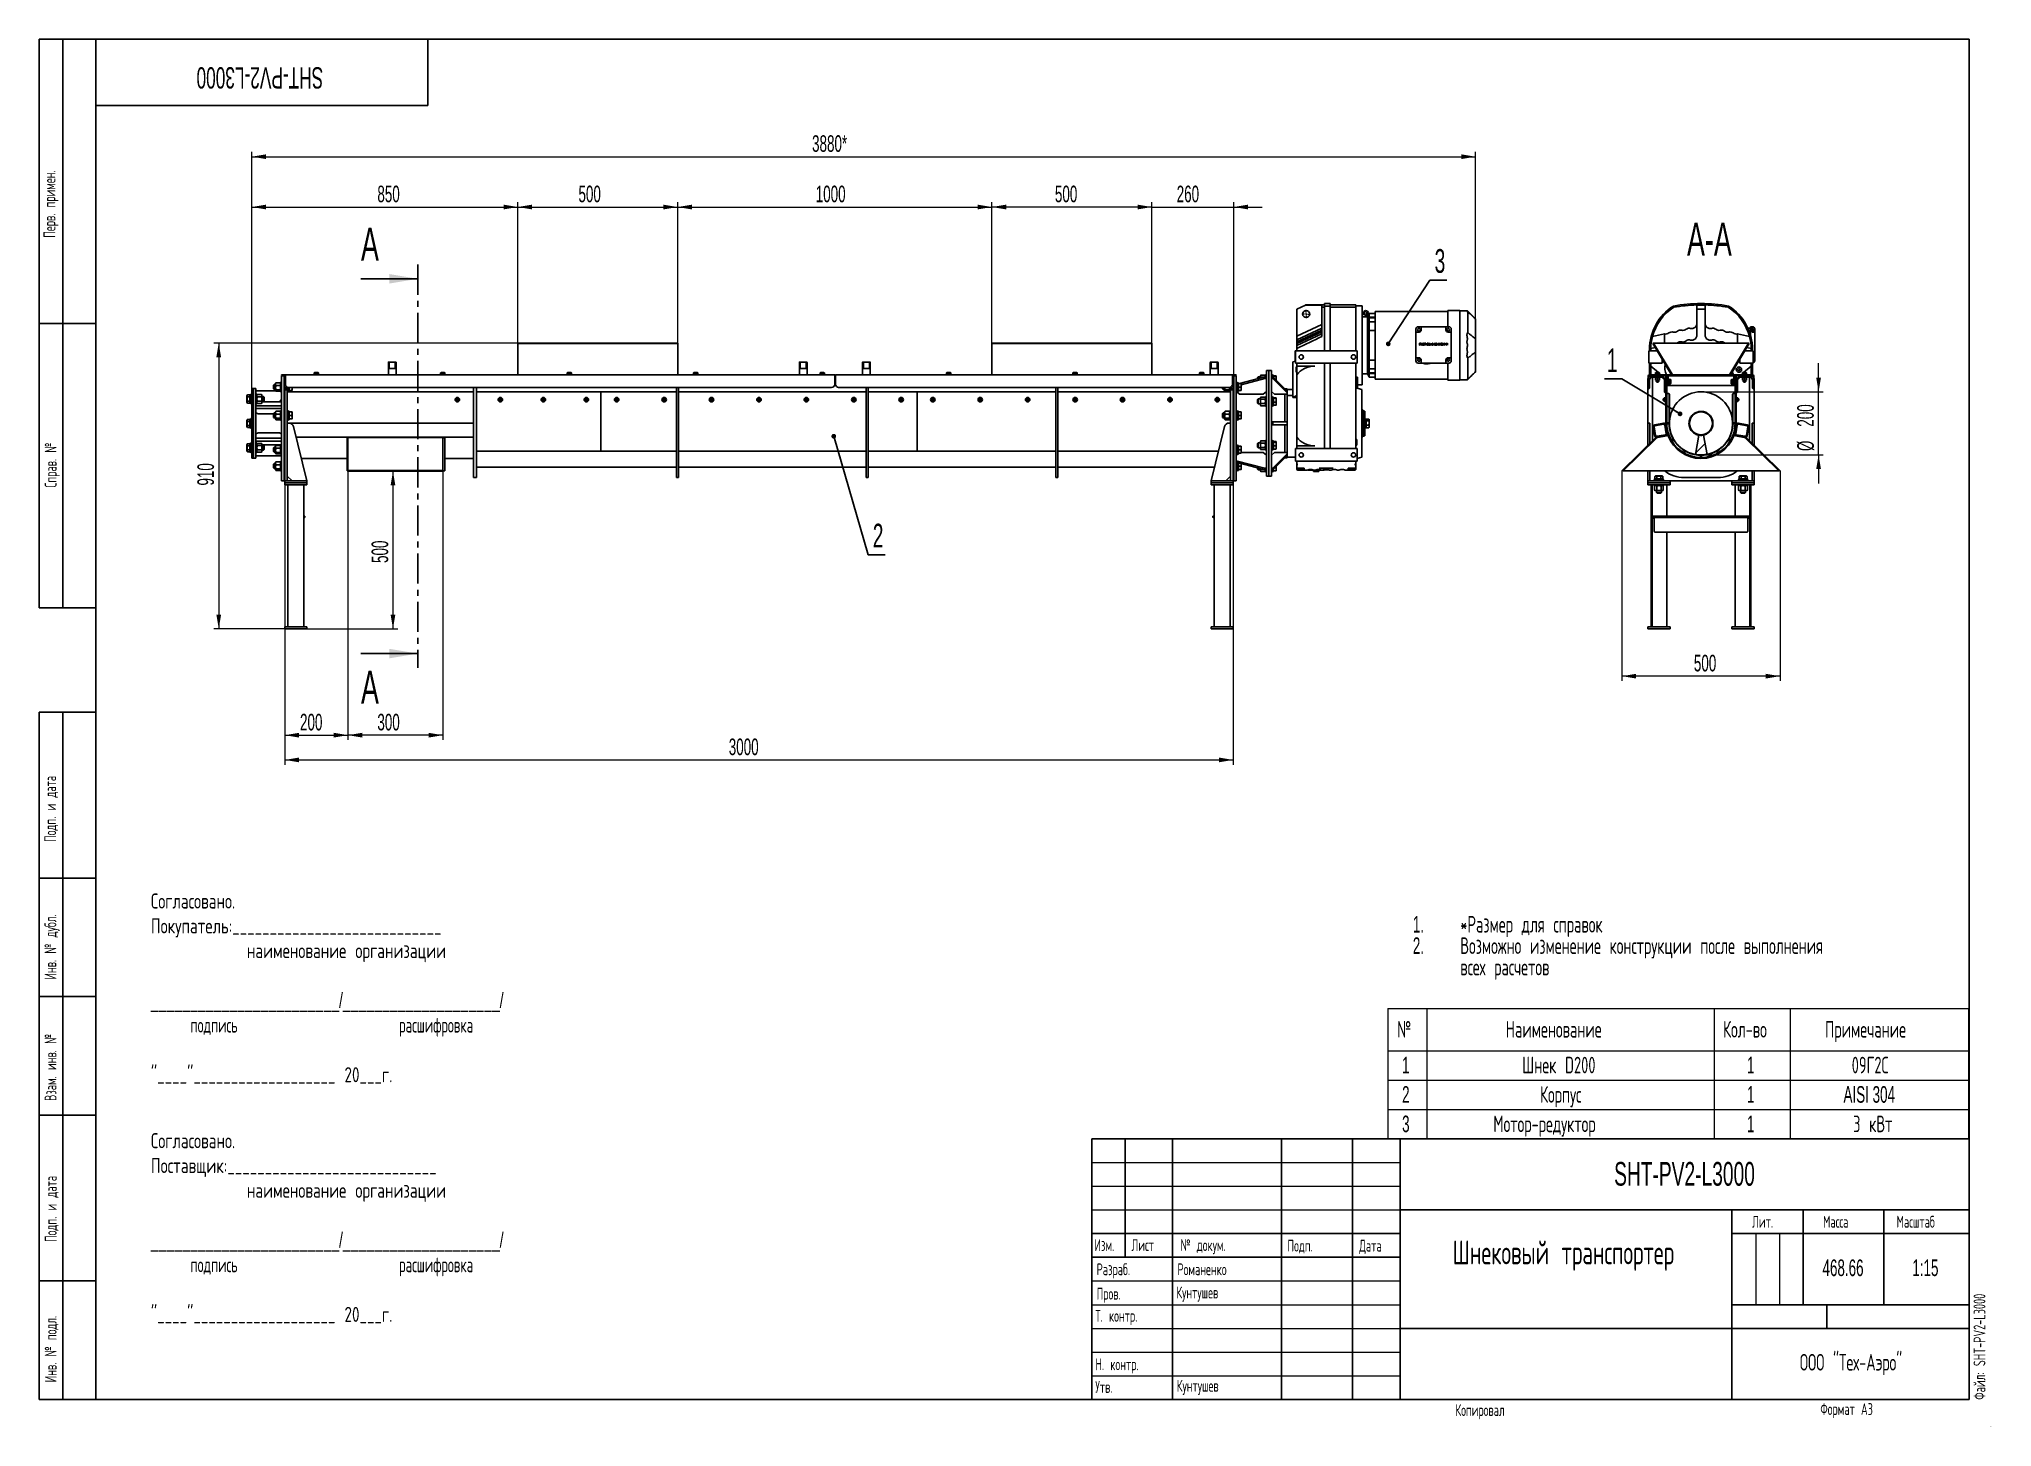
# Model space of a CAD drawing. Header units: millimetres. Extents: x 8 to 420, y -1 to 292.
import ezdxf

# ---------------------------------------------------------------- set-up
doc = ezdxf.new("R2010")
doc.units = ezdxf.units.MM
doc.linetypes.add('CENTER', pattern=[10.16, 6.35, -1.27, 1.27, -1.27])
doc.styles.add('SLDTEXTSTYLE0', font='TXT', dxfattribs={"width": 0.7, "bigfont": 'bigfont'})
doc.styles.add('SLDTEXTSTYLE1', font='TXT', dxfattribs={"width": 0.7})
doc.styles.add('SLDTEXTSTYLE2', font='TXT', dxfattribs={"width": 0.592308, "bigfont": 'bigfont'})
doc.styles.add('SLDTEXTSTYLE3', font='TXT', dxfattribs={"width": 0.605, "bigfont": 'bigfont'})
doc.styles.add('SLDTEXTSTYLE4', font='TXT', dxfattribs={"width": 0.605})
doc.dimstyles.new('SLDDIMSTYLE0', dxfattribs={"dimtxt": 3.5, "dimasz": 3, "dimexe": 0, "dimexo": 0.0625, "dimgap": 0.875, "dimtad": 2, "dimdec": 3, "dimlfac": 15, "dimrnd": 1e-09, "dimzin": 12, "dimdsep": 46, "dimtxsty": 'SLDTEXTSTYLE4', "dimsah": 1, "dimcen": 0.09, "dimadec": 0, "dimazin": 3, "dimtfac": 1, "dimtdec": 3, "dimtofl": 0, "dimtmove": 0, "dimatfit": 3, "dimfxl": 0, "dimfrac": 2, "dimtolj": 1, "dimtzin": 12, "dimarcsym": 0})
doc.dimstyles.new('SLDDIMSTYLE1', dxfattribs={"dimtxt": 3.5, "dimasz": 3, "dimexe": 0, "dimexo": 0.0625, "dimgap": 0.875, "dimtad": 2, "dimdec": 3, "dimlfac": 15, "dimrnd": 1e-09, "dimzin": 12, "dimdsep": 46, "dimtxsty": 'SLDTEXTSTYLE4', "dimsah": 1, "dimcen": 0.09, "dimadec": 0, "dimazin": 3, "dimtfac": 1, "dimtdec": 3, "dimtmove": 0, "dimatfit": 0, "dimfxl": 0, "dimfrac": 2, "dimtolj": 1, "dimtzin": 12, "dimarcsym": 0})
doc.dimstyles.new('SLDDIMSTYLE2', dxfattribs={"dimtxt": 0.18, "dimasz": 1, "dimexe": 0, "dimexo": 0.0625, "dimgap": 0, "dimtad": 0, "dimtih": 1, "dimtoh": 1, "dimdec": 0, "dimrnd": 1e-09, "dimzin": 0, "dimdsep": 46, "dimtxsty": 'Standard', "dimblk1": 'DOT', "dimblk2": 'DOT', "dimsah": 1, "dimcen": 0.09, "dimadec": 0, "dimazin": 0, "dimtfac": 1, "dimtdec": 0, "dimtofl": 0, "dimtmove": 0, "dimatfit": 3, "dimldrblk": 'DOT', "dimfxl": 0, "dimfrac": 2, "dimtolj": 1, "dimtzin": 0, "dimarcsym": 0})

msp = doc.modelspace()

# ---------------------------------------------------------------- texts
at = {"color": 7, "linetype": 'Continuous', "lineweight": 0}
for s, insert, char_height, attachment_point, rotation, style in [('SHT-PV2-L3000', (54.562798, 281.563945), 4.5, 2, 180, 'SLDTEXTSTYLE4'), ('Перв. примен.', (8.937342, 250.076159), 2.5, 1, 90, 'SLDTEXTSTYLE3'), ('Справ. №', (9.195521, 197.376052), 2.5, 1, 90, 'SLDTEXTSTYLE3'), ('Подп. и дата', (9.101571, 122.617629), 2.5, 1, 90, 'SLDTEXTSTYLE3'), ('Инв. № дубл.', (9.14419, 93.587004), 2.5, 1, 90, 'SLDTEXTSTYLE3'), ('Взам. инв. №', (9.176851, 67.974596), 2.5, 1, 90, 'SLDTEXTSTYLE3'), ('Подп. и дата', (9.219942, 38.225676), 2.5, 1, 90, 'SLDTEXTSTYLE3'), ('Файл: SHT-PV2-L3000', (415.937495, 4.940999), 2.5, 1, 90, 'SLDTEXTSTYLE3'), ('Инв. № подл.', (9.204653, 8.608669), 2.5, 1, 90, 'SLDTEXTSTYLE3')]:
    msp.add_mtext(s, dxfattribs=dict(at, insert=insert, char_height=char_height, attachment_point=attachment_point, rotation=rotation, style=style))
at = {"color": 7, "linetype": 'Continuous', "char_height": 7, "attachment_point": 1, "style": 'SLDTEXTSTYLE4'}
for insert in [(75.885857, 252.233246), (75.885857, 158.756347)]:
    msp.add_mtext('A', dxfattribs=dict(at, insert=insert))
at = {"color": 7, "linetype": 'Continuous', "lineweight": 0}
for s, insert, char_height, attachment_point, style in [('A-A', (360.235527, 253.279202), 7, 2, 'SLDTEXTSTYLE4'), ('3', (303.412121, 247.682795), 5, 2, 'SLDTEXTSTYLE4'), ('1', (339.751357, 226.723586), 5, 2, 'SLDTEXTSTYLE4'), ('2', (184.934892, 189.743272), 5, 2, 'SLDTEXTSTYLE4'), ('SHT-PV2-L3000', (354.985688, 55.101453), 5, 2, 'SLDTEXTSTYLE4'), ('Лит.', (369.240932, 43.743222), 2.5, 1, 'SLDTEXTSTYLE3'), ('Масса', (384.197401, 43.743222), 2.5, 1, 'SLDTEXTSTYLE3'), ('Масштаб', (399.706472, 43.743222), 2.5, 1, 'SLDTEXTSTYLE3'), ('Изм.', (230.562777, 38.821408), 2.5, 1, 'SLDTEXTSTYLE3'), ('Лист', (238.36464, 38.821408), 2.5, 1, 'SLDTEXTSTYLE3'), ('№ докум.', (248.707257, 38.821408), 2.5, 1, 'SLDTEXTSTYLE3'), ('Подп.', (271.259972, 38.697932), 2.5, 1, 'SLDTEXTSTYLE3'), ('Дата', (286.378893, 38.697932), 2.5, 1, 'SLDTEXTSTYLE3'), ('Шнековый транспортер', (329.434719, 38.502247), 5, 2, 'SLDTEXTSTYLE3'), ('Разраб.', (231.018407, 33.711056), 2.5, 1, 'SLDTEXTSTYLE3'), ('Романенко', (248.06354, 33.711056), 2.5, 1, 'SLDTEXTSTYLE3'), ('468.66', (388.413894, 34.532609), 3.5, 2, 'SLDTEXTSTYLE4'), ('1:15', (405.781312, 34.532609), 3.5, 2, 'SLDTEXTSTYLE4'), ('Пров.', (231.018407, 28.563622), 2.5, 1, 'SLDTEXTSTYLE3'), ('Кунтушев', (247.825818, 28.817341), 2.5, 1, 'SLDTEXTSTYLE3'), ('Т. контр.', (230.737948, 23.901922), 2.5, 1, 'SLDTEXTSTYLE3'), ('Н. контр.', (230.737948, 13.668889), 2.5, 1, 'SLDTEXTSTYLE3'), ('ООО "Тех-Аэро"', (390.102165, 14.602753), 3.5, 2, 'SLDTEXTSTYLE3'), ('Утв.', (230.737948, 8.89487), 2.5, 1, 'SLDTEXTSTYLE3'), ('Кунтушев', (247.916369, 9.148589), 2.5, 1, 'SLDTEXTSTYLE3'), ('Формат A3', (383.630697, 4.225778), 2.5, 1, 'SLDTEXTSTYLE3'), ('Копировал', (306.680218, 4.01143), 2.5, 1, 'SLDTEXTSTYLE3'), ('Версия 3', (419.457685, -0.671167), 0.1, 1, 'SLDTEXTSTYLE3')]:
    msp.add_mtext(s, dxfattribs=dict(at, insert=insert, char_height=char_height, attachment_point=attachment_point, style=style))

# ---------------------------------------------------------------- blocks, each defined once
blk = doc.blocks.new('SW_NOTE_0')
at = {"color": 0, "linetype": 'Continuous', "lineweight": 0, "char_height": 1.5875, "attachment_point": 1}
for s, insert, style in [('Согласовано.', (0, 2.04), 'SLDTEXTSTYLE0'), ('Поставщик:____________________________', (0, -0.58), 'SLDTEXTSTYLE0'), ('наименование организации', (10.12, -3.19), 'SLDTEXTSTYLE0'), ('________________________/____________________/', (0, -8.43), 'SLDTEXTSTYLE1'), ('подпись                     расшифровка', (4.17, -11.04), 'SLDTEXTSTYLE2'), ('"____"___________________ 20___г.', (0, -16.28), 'SLDTEXTSTYLE0')]:
    blk.add_mtext(s, dxfattribs=dict(at, insert=insert, style=style))
blk = doc.blocks.new('SW_NOTE_0_1')
at = {"color": 0, "linetype": 'Continuous', "lineweight": 0, "char_height": 1.5875, "attachment_point": 1}
for s, insert, style in [('Согласовано.', (0, 2.04), 'SLDTEXTSTYLE0'), ('Покупатель:____________________________', (0, -0.58), 'SLDTEXTSTYLE0'), ('наименование организации', (10.12, -3.19), 'SLDTEXTSTYLE0'), ('________________________/____________________/', (0, -8.43), 'SLDTEXTSTYLE1'), ('подпись                     расшифровка', (4.17, -11.04), 'SLDTEXTSTYLE2'), ('"____"___________________ 20___г.', (0, -16.28), 'SLDTEXTSTYLE0')]:
    blk.add_mtext(s, dxfattribs=dict(at, insert=insert, style=style))
blk = doc.blocks.new('Блок2')
at = {"color": 7, "linetype": 'Continuous', "lineweight": 0}
for name, p in [('SW_NOTE_0_1', (0.14, 45.43)), ('SW_NOTE_0', (0.14, 20.15))]:
    blk.add_blockref(name, p, dxfattribs=at)
blk = doc.blocks.new('SW_NOTE_0_2')
at = {"color": 0, "linetype": 'Continuous', "lineweight": 0, "char_height": 3.5, "attachment_point": 1}
for s, insert, style in [('1.', (-10, 4.5), 'SLDTEXTSTYLE4'), ('*Размер для справок', (0, 4.5), 'SLDTEXTSTYLE3'), ('2.', (-10, -0.01), 'SLDTEXTSTYLE4'), ('Возможно изменение конструкции после выполнения', (0, -0.01), 'SLDTEXTSTYLE3'), ('всех расчетов', (0, -4.52), 'SLDTEXTSTYLE3')]:
    blk.add_mtext(s, dxfattribs=dict(at, insert=insert, style=style))
blk = doc.blocks.new('SW_TABLEANNOTATION_0')
at = {"color": 0, "linetype": 'Continuous', "lineweight": 18}
for p, q in [((0, 0), (0, -8.89)), ((0, 0), (8.21, 0)), ((8.21, 0), (8.21, -8.89)), ((8.21, 0), (68.8, 0)), ((68.8, 0), (68.8, -8.89)), ((68.8, 0), (84.86, 0)), ((84.86, 0), (84.86, -8.89)), ((84.86, 0), (122.44, 0)), ((122.44, 0), (122.44, -8.89)), ((0, -8.89), (0, -15.09)), ((0, -8.89), (8.21, -8.89)), ((8.21, -8.89), (8.21, -15.09)), ((8.21, -8.89), (68.8, -8.89)), ((68.8, -8.89), (68.8, -15.09)), ((68.8, -8.89), (84.86, -8.89)), ((84.86, -8.89), (84.86, -15.09)), ((84.86, -8.89), (122.44, -8.89)), ((122.44, -8.89), (122.44, -15.09)), ((0, -15.09), (0, -21.29)), ((0, -15.09), (8.21, -15.09)), ((8.21, -15.09), (8.21, -21.29)), ((8.21, -15.09), (68.8, -15.09)), ((68.8, -15.09), (68.8, -21.29)), ((68.8, -15.09), (84.86, -15.09)), ((84.86, -15.09), (84.86, -21.29)), ((84.86, -15.09), (122.44, -15.09)), ((122.44, -15.09), (122.44, -21.29)), ((0, -21.29), (0, -27.49)), ((0, -21.29), (8.21, -21.29)), ((8.21, -21.29), (8.21, -27.49)), ((8.21, -21.29), (68.8, -21.29)), ((68.8, -21.29), (68.8, -27.49)), ((68.8, -21.29), (84.86, -21.29)), ((84.86, -21.29), (84.86, -27.49)), ((84.86, -21.29), (122.44, -21.29)), ((122.44, -21.29), (122.44, -27.49)), ((0, -27.49), (8.21, -27.49)), ((8.21, -27.49), (68.8, -27.49)), ((68.8, -27.49), (84.86, -27.49)), ((84.86, -27.49), (122.44, -27.49))]:
    blk.add_line(p, q, dxfattribs=at)
at = {"color": 0, "linetype": 'Continuous', "lineweight": 0, "char_height": 3.5, "attachment_point": 1}
for s, insert, style in [('№', (1.97, -2.63), 'SLDTEXTSTYLE3'), ('Наименование', (24.86, -2.63), 'SLDTEXTSTYLE3'), ('Кол-во', (70.68, -2.63), 'SLDTEXTSTYLE3'), ('Примечание', (92.2, -2.63), 'SLDTEXTSTYLE3'), ('1', (3.01, -10.17), 'SLDTEXTSTYLE4'), ('Шнек D200', (28.32, -10.17), 'SLDTEXTSTYLE3'), ('1', (75.74, -10.17), 'SLDTEXTSTYLE4'), ('09Г2С', (97.82, -10.17), 'SLDTEXTSTYLE3'), ('2', (3.01, -16.37), 'SLDTEXTSTYLE4'), ('Корпус', (32.08, -16.37), 'SLDTEXTSTYLE3'), ('1', (75.74, -16.37), 'SLDTEXTSTYLE4'), ('AISI 304', (96.09, -16.37), 'SLDTEXTSTYLE4'), ('3', (3.01, -22.58), 'SLDTEXTSTYLE4'), ('Мотор-редуктор', (22.24, -22.58), 'SLDTEXTSTYLE3'), ('1', (75.74, -22.58), 'SLDTEXTSTYLE4'), ('3 кВт', (98.12, -22.58), 'SLDTEXTSTYLE3')]:
    blk.add_mtext(s, dxfattribs=dict(at, insert=insert, style=style))
blk = doc.blocks.new('_D')
at = {"color": 7, "linetype": 'Continuous', "lineweight": 0}
for p, q in [((108.94, 227.87), (44.89, 227.87)), ((45.89, 227.87), (45.89, 167.59)), ((59.81, 167.59), (44.89, 167.59))]:
    blk.add_line(p, q, dxfattribs=at)
at = {"color": 7, "linetype": 'Continuous', "lineweight": 18}
for points in [[(45.89, 227.87), (45.39, 224.87), (46.39, 224.87)], [(45.89, 167.59), (46.39, 170.59), (45.39, 170.59)]]:
    blk.add_solid(points, dxfattribs=at)
at = {"color": 7, "linetype": 'Continuous', "lineweight": 18, "insert": (41.38, 197.8), "char_height": 3.5, "attachment_point": 1, "rotation": 90, "style": 'SLDTEXTSTYLE4'}
blk.add_mtext('910', dxfattribs=at)
blk = doc.blocks.new('_D_1')
at = {"color": 7, "linetype": 'Continuous', "lineweight": 0}
for p, q in [((52.87, 218.26), (52.87, 257.56)), ((52.87, 256.56), (108.94, 256.56)), ((108.94, 227.76), (108.94, 257.56))]:
    blk.add_line(p, q, dxfattribs=at)
at = {"color": 7, "linetype": 'Continuous', "lineweight": 18}
for points in [[(52.87, 256.56), (55.87, 256.06), (55.87, 257.06)], [(108.94, 256.56), (105.94, 257.06), (105.94, 256.06)]]:
    blk.add_solid(points, dxfattribs=at)
at = {"color": 7, "linetype": 'Continuous', "lineweight": 18, "insert": (79.34, 261.07), "char_height": 3.5, "attachment_point": 1, "style": 'SLDTEXTSTYLE4'}
blk.add_mtext('850', dxfattribs=at)
blk = doc.blocks.new('_D_2')
at = {"color": 7, "linetype": 'Continuous', "lineweight": 0}
for p, q in [((108.94, 227.76), (108.94, 257.56)), ((108.94, 256.56), (142.67, 256.56)), ((142.67, 227.76), (142.67, 257.56))]:
    blk.add_line(p, q, dxfattribs=at)
at = {"color": 7, "linetype": 'Continuous', "lineweight": 18}
for points in [[(108.94, 256.56), (111.94, 256.06), (111.94, 257.06)], [(142.67, 256.56), (139.67, 257.06), (139.67, 256.06)]]:
    blk.add_solid(points, dxfattribs=at)
at = {"color": 7, "linetype": 'Continuous', "lineweight": 18, "insert": (121.75, 261.07), "char_height": 3.5, "attachment_point": 1, "style": 'SLDTEXTSTYLE4'}
blk.add_mtext('500', dxfattribs=at)
blk = doc.blocks.new('_D_3')
at = {"color": 7, "linetype": 'Continuous', "lineweight": 0}
for p, q in [((142.67, 227.76), (142.67, 257.56)), ((142.67, 256.56), (208.94, 256.56)), ((208.94, 227.76), (208.94, 257.56))]:
    blk.add_line(p, q, dxfattribs=at)
at = {"color": 7, "linetype": 'Continuous', "lineweight": 18}
for points in [[(142.67, 256.56), (145.67, 256.06), (145.67, 257.06)], [(208.94, 256.56), (205.94, 257.06), (205.94, 256.06)]]:
    blk.add_solid(points, dxfattribs=at)
at = {"color": 7, "linetype": 'Continuous', "lineweight": 18, "insert": (171.78, 261.07), "char_height": 3.5, "attachment_point": 1, "style": 'SLDTEXTSTYLE4'}
blk.add_mtext('1000', dxfattribs=at)
blk = doc.blocks.new('_D_4')
at = {"color": 7, "linetype": 'Continuous', "lineweight": 0}
for p, q in [((208.94, 227.76), (208.94, 257.56)), ((242.67, 256.56), (208.94, 256.56)), ((242.67, 227.76), (242.67, 257.56))]:
    blk.add_line(p, q, dxfattribs=at)
at = {"color": 7, "linetype": 'Continuous', "lineweight": 18}
for points in [[(208.94, 256.56), (211.94, 256.06), (211.94, 257.06)], [(242.67, 256.56), (239.67, 257.06), (239.67, 256.06)]]:
    blk.add_solid(points, dxfattribs=at)
at = {"color": 7, "linetype": 'Continuous', "lineweight": 18, "insert": (222.22, 261.07), "char_height": 3.5, "attachment_point": 1, "style": 'SLDTEXTSTYLE4'}
blk.add_mtext('500', dxfattribs=at)
blk = doc.blocks.new('_D_5')
at = {"color": 7, "linetype": 'Continuous', "lineweight": 0}
for p, q in [((242.67, 256.56), (236.67, 256.56)), ((242.67, 227.76), (242.67, 257.56)), ((242.67, 256.56), (259.94, 256.56)), ((259.94, 217.99), (259.94, 257.56)), ((259.94, 256.56), (265.94, 256.56))]:
    blk.add_line(p, q, dxfattribs=at)
at = {"color": 7, "linetype": 'Continuous', "lineweight": 18}
for points in [[(242.67, 256.56), (239.67, 257.06), (239.67, 256.06)], [(259.94, 256.56), (262.94, 256.06), (262.94, 257.06)]]:
    blk.add_solid(points, dxfattribs=at)
at = {"color": 7, "linetype": 'Continuous', "lineweight": 18, "insert": (247.9, 261.07), "char_height": 3.5, "attachment_point": 1, "style": 'SLDTEXTSTYLE4'}
blk.add_mtext('260', dxfattribs=at)
blk = doc.blocks.new('_D_6')
at = {"color": 7, "linetype": 'Continuous', "lineweight": 0}
for p, q in [((52.87, 218.26), (52.87, 268.18)), ((310.94, 232.95), (310.94, 268.18)), ((52.87, 267.18), (310.94, 267.18))]:
    blk.add_line(p, q, dxfattribs=at)
at = {"color": 7, "linetype": 'Continuous', "lineweight": 18}
for points in [[(52.87, 267.18), (55.87, 266.68), (55.87, 267.68)], [(310.94, 267.18), (307.94, 267.68), (307.94, 266.68)]]:
    blk.add_solid(points, dxfattribs=at)
at = {"color": 7, "linetype": 'Continuous', "lineweight": 18, "insert": (171.01, 271.7), "char_height": 3.5, "attachment_point": 1, "style": 'SLDTEXTSTYLE4'}
blk.add_mtext('3880*', dxfattribs=at)
blk = doc.blocks.new('_D_7')
at = {"color": 7, "linetype": 'Continuous', "lineweight": 0}
for p, q in [((59.81, 198.79), (59.81, 144.14)), ((73.14, 200.92), (73.14, 144.14)), ((59.81, 145.14), (73.14, 145.14))]:
    blk.add_line(p, q, dxfattribs=at)
at = {"color": 7, "linetype": 'Continuous', "lineweight": 18}
for points in [[(59.81, 145.14), (62.81, 144.64), (62.81, 145.64)], [(73.14, 145.14), (70.14, 145.64), (70.14, 144.64)]]:
    blk.add_solid(points, dxfattribs=at)
at = {"color": 7, "linetype": 'Continuous', "lineweight": 18, "insert": (63.03, 149.65), "char_height": 3.5, "attachment_point": 1, "style": 'SLDTEXTSTYLE4'}
blk.add_mtext('200', dxfattribs=at)
blk = doc.blocks.new('_D_8')
at = {"color": 7, "linetype": 'Continuous', "lineweight": 0}
for p, q in [((73.14, 200.99), (73.14, 144.14)), ((93.14, 200.99), (93.14, 144.14)), ((93.14, 145.14), (73.14, 145.14))]:
    blk.add_line(p, q, dxfattribs=at)
at = {"color": 7, "linetype": 'Continuous', "lineweight": 18}
for points in [[(73.14, 145.14), (76.14, 144.64), (76.14, 145.64)], [(93.14, 145.14), (90.14, 145.64), (90.14, 144.64)]]:
    blk.add_solid(points, dxfattribs=at)
at = {"color": 7, "linetype": 'Continuous', "lineweight": 18, "insert": (79.34, 149.65), "char_height": 3.5, "attachment_point": 1, "style": 'SLDTEXTSTYLE4'}
blk.add_mtext('300', dxfattribs=at)
blk = doc.blocks.new('_D_9')
at = {"color": 7, "linetype": 'Continuous', "lineweight": 0}
for p, q in [((82.63, 200.85), (82.63, 167.59)), ((64.47, 167.59), (83.63, 167.59))]:
    blk.add_line(p, q, dxfattribs=at)
at = {"color": 7, "linetype": 'Continuous', "lineweight": 18}
for points in [[(82.63, 200.85), (82.13, 197.85), (83.13, 197.85)], [(82.63, 167.59), (83.13, 170.59), (82.13, 170.59)]]:
    blk.add_solid(points, dxfattribs=at)
at = {"color": 7, "linetype": 'Continuous', "lineweight": 18, "insert": (78.12, 181.47), "char_height": 3.5, "attachment_point": 1, "rotation": 90, "style": 'SLDTEXTSTYLE4'}
blk.add_mtext('500', dxfattribs=at)
blk = doc.blocks.new('_D_10')
at = {"color": 7, "linetype": 'Continuous', "lineweight": 0}
for p, q in [((59.81, 198.79), (59.81, 138.92)), ((259.81, 198.79), (259.81, 138.92)), ((59.81, 139.92), (259.81, 139.92))]:
    blk.add_line(p, q, dxfattribs=at)
at = {"color": 7, "linetype": 'Continuous', "lineweight": 18}
for points in [[(59.81, 139.92), (62.81, 139.42), (62.81, 140.42)], [(259.81, 139.92), (256.81, 140.42), (256.81, 139.42)]]:
    blk.add_solid(points, dxfattribs=at)
at = {"color": 7, "linetype": 'Continuous', "lineweight": 18, "insert": (153.44, 144.43), "char_height": 3.5, "attachment_point": 1, "style": 'SLDTEXTSTYLE4'}
blk.add_mtext('3000', dxfattribs=at)
blk = doc.blocks.new('_Dot')
at = {"color": 0, "linetype": 'ByBlock', "lineweight": -2}
blk.add_line((-0.5, 0), (-1, 0), dxfattribs=at)
at = {"color": 0, "linetype": 'ByBlock', "const_width": 0.5}
blk.add_lwpolyline([(-0.25, 0, 1), (0.25, 0, 1)], format="xyb", close=True, dxfattribs=at)
blk = doc.blocks.new('SW_CENTERMARKSYMBOL_0')
at = {"color": 0, "linetype": 'Continuous', "lineweight": 18}
for p, q in [((-0.33, 0), (-0.9, 0)), ((0, 0), (-0.17, 0)), ((0, 0.33), (0, 0.9)), ((0, 0), (0, 0.17)), ((0, 0), (0, -0.17)), ((0, 0), (0.17, 0)), ((0.33, 0), (0.9, 0)), ((0, -0.33), (0, -0.9))]:
    blk.add_line(p, q, dxfattribs=at)
blk = doc.blocks.new('_D_11')
at = {"color": 7, "linetype": 'Continuous', "lineweight": 0}
for p, q in [((383.26, 217.59), (383.26, 223.59)), ((358.46, 217.59), (384.26, 217.59)), ((383.26, 204.26), (383.26, 217.59)), ((358.46, 204.26), (384.26, 204.26)), ((383.26, 204.26), (383.26, 198.26))]:
    blk.add_line(p, q, dxfattribs=at)
at = {"color": 7, "linetype": 'Continuous', "lineweight": 18}
for points in [[(383.26, 217.59), (383.76, 220.59), (382.76, 220.59)], [(383.26, 204.26), (382.76, 201.26), (383.76, 201.26)]]:
    blk.add_solid(points, dxfattribs=at)
at = {"color": 7, "linetype": 'Continuous', "lineweight": 18, "char_height": 3.5, "attachment_point": 1, "rotation": 90, "style": 'SLDTEXTSTYLE4'}
for s, insert in [('200', (378.73, 210.22)), ('%%c', (378.75, 205.08))]:
    blk.add_mtext(s, dxfattribs=dict(at, insert=insert))
blk = doc.blocks.new('_D_12')
at = {"color": 7, "linetype": 'Continuous', "lineweight": 0}
for p, q in [((341.79, 200.92), (341.79, 156.59)), ((375.13, 200.92), (375.13, 156.59)), ((375.13, 157.59), (341.79, 157.59))]:
    blk.add_line(p, q, dxfattribs=at)
at = {"color": 7, "linetype": 'Continuous', "lineweight": 18}
for points in [[(341.79, 157.59), (344.79, 157.09), (344.79, 158.09)], [(375.13, 157.59), (372.13, 158.09), (372.13, 157.09)]]:
    blk.add_solid(points, dxfattribs=at)
at = {"color": 7, "linetype": 'Continuous', "lineweight": 18, "insert": (356.96, 162.1), "char_height": 3.5, "attachment_point": 1, "style": 'SLDTEXTSTYLE4'}
blk.add_mtext('500', dxfattribs=at)

# ---------------------------------------------------------------- dimensions: what is measured, and where the dimension line sits
at = {"color": 7, "linetype": 'Continuous', "lineweight": 18}
for base, p1, p2, angle, picture, middle in [((310.941626, 267.184774), (52.874959, 218.256494), (310.941626, 232.949983), 0, '_D_6', (176.162278, 267.184774)), ((108.941626, 256.555603), (52.874959, 218.256494), (108.941626, 227.76394), 0, '_D_1', (82.632768, 256.555603)), ((45.888442, 167.589827), (108.941626, 227.866839), (59.808292, 167.589827), 90, '_D', (45.888442, 201.084717)), ((82.632768, 167.589827), (73.141626, 200.849922), (64.474959, 167.589827), 90, '_D_9', (82.632768, 184.762499))]:
    dim = msp.add_linear_dim(base=base, p1=p1, p2=p2, angle=angle, dimstyle='SLDDIMSTYLE0', dxfattribs=at)
    dim.commit()
    dim.dimension.update_dxf_attribs({"geometry": picture, "text_midpoint": middle, "dimtype": 160})
for base, p1, p2, dimstyle, picture, middle in [((142.674959, 256.555603), (108.941626, 227.76394), (142.674959, 227.76394), 'SLDDIMSTYLE0', '_D_2', (125.037405, 256.555603)), ((208.941626, 256.555603), (142.674959, 227.76394), (208.941626, 227.76394), 'SLDDIMSTYLE0', '_D_3', (176.162278, 256.555603)), ((208.941626, 256.555603), (242.674959, 227.76394), (208.941626, 227.76394), 'SLDDIMSTYLE0', '_D_4', (225.508141, 256.555603)), ((259.941626, 256.555603), (242.674959, 227.76394), (259.941626, 217.989827), 'SLDDIMSTYLE1', '_D_5', (251.184586, 256.555603)), ((73.141626, 145.135228), (59.808292, 198.789827), (73.141626, 200.923161), 'SLDDIMSTYLE0', '_D_7', (66.315719, 145.135228)), ((259.808292, 139.922269), (59.808292, 198.789827), (259.808292, 198.789827), 'SLDDIMSTYLE0', '_D_10', (157.826351, 139.922269)), ((73.141626, 145.135228), (93.141626, 200.992696), (73.141626, 200.992696), 'SLDDIMSTYLE1', '_D_8', (82.632768, 145.135228)), ((341.794561, 157.589827), (375.127894, 200.923161), (341.794561, 200.923161), 'SLDDIMSTYLE0', '_D_12', (360.245249, 157.589827))]:
    dim = msp.add_linear_dim(base=base, p1=p1, p2=p2, dimstyle=dimstyle, dxfattribs=at)
    dim.commit()
    dim.dimension.update_dxf_attribs({"geometry": picture, "text_midpoint": middle, "dimtype": 160})
dim = msp.add_linear_dim(base=(383.257086, 217.589827), p1=(358.461227, 204.256494), p2=(358.461227, 217.589827), angle=90, text='%%c<>', dimstyle='SLDDIMSTYLE1', dxfattribs=at)
dim.commit()
dim.dimension.update_dxf_attribs({"geometry": '_D_11', "text_midpoint": (383.257086, 210.936199), "dimtype": 160})

# ---------------------------------------------------------------- hatches: boundary and pattern name
at = {"linetype": 'Continuous', "lineweight": 18}
h = msp.add_hatch(dxfattribs=at)
h.set_pattern_fill('ANSI32', style=0)
edge = h.paths.add_edge_path(flags=0)
edge.add_line((369.494561, 218.523161), (369.627894, 218.523161))
edge.add_line((369.627894, 218.523161), (369.627894, 220.789827))
edge.add_arc((369.227894, 220.789827), 0.4, 0, 90)
edge.add_line((369.227894, 221.189827), (347.694561, 221.189827))
edge.add_arc((347.694561, 220.789827), 0.4, 90, 180)
edge.add_line((347.294561, 220.789827), (347.294561, 218.523161))
edge.add_line((347.294561, 218.523161), (347.427894, 218.523161))
edge.add_line((347.427894, 218.523161), (347.427894, 220.789827))
edge.add_arc((347.694561, 220.789827), 0.266667, 90, 180, ccw=False)
edge.add_line((347.694561, 221.056494), (369.227894, 221.056494))
edge.add_arc((369.227894, 220.789827), 0.266667, 0, 90, ccw=False)
edge.add_line((369.494561, 220.789827), (369.494561, 218.523161))
h = msp.add_hatch(dxfattribs=at)
h.set_pattern_fill('ANSI32', angle=90, style=0)
edge = h.paths.add_edge_path(flags=0)
edge.add_line((351.061227, 220.923161), (347.727894, 220.923161))
edge.add_line((347.727894, 220.923161), (347.727894, 220.776494))
edge.add_arc((347.847894, 220.776494), 0.12, 180, 270)
edge.add_line((347.847894, 220.656494), (350.427894, 220.656494))
edge.add_arc((350.427894, 220.289827), 0.366667, 0, 90, ccw=False)
edge.add_line((350.794561, 220.289827), (350.794561, 217.709827))
edge.add_arc((350.914561, 217.709827), 0.12, 180, 270)
edge.add_line((350.914561, 217.589827), (351.061227, 217.589827))
edge.add_line((351.061227, 217.589827), (351.061227, 220.923161))
h = msp.add_hatch(dxfattribs=at)
h.set_pattern_fill('ANSI34', angle=90, style=0)
h.paths.add_polyline_path([(350.627894, 220.923161), (350.627894, 221.056494), (347.961227, 221.056494), (347.961227, 220.923161)], flags=0)
h = msp.add_hatch(dxfattribs=at)
h.set_pattern_fill('ANSI32', style=0)
edge = h.paths.add_edge_path(flags=0)
edge.add_line((351.261227, 210.923161), (351.261227, 220.923161))
edge.add_line((351.261227, 220.923161), (351.061227, 220.923161))
edge.add_line((351.061227, 220.923161), (351.061227, 210.923161))
edge.add_arc((358.461227, 210.923161), 7.4, 180, 201.12232863)
edge.add_line((351.55841, 208.256494), (351.744973, 208.328566))
edge.add_arc((358.461227, 210.923161), 7.2, 180, 201.12232863, ccw=False)
h = msp.add_hatch(dxfattribs=at)
h.set_pattern_fill('ANSI32', style=0)
edge = h.paths.add_edge_path(flags=0)
edge.add_line((365.861227, 210.923161), (365.861227, 220.923161))
edge.add_line((365.861227, 220.923161), (365.661227, 220.923161))
edge.add_line((365.661227, 220.923161), (365.661227, 210.923161))
edge.add_arc((358.461227, 210.923161), 7.2, 338.87767137, 360, ccw=False)
edge.add_line((365.177482, 208.328566), (365.364045, 208.256494))
edge.add_arc((358.461227, 210.923161), 7.4, 338.87767137, 360)
h = msp.add_hatch(dxfattribs=at)
h.set_pattern_fill('ANSI32', angle=90, style=0)
edge = h.paths.add_edge_path(flags=0)
edge.add_line((369.194561, 220.923161), (365.861227, 220.923161))
edge.add_line((365.861227, 220.923161), (365.861227, 217.589827))
edge.add_line((365.861227, 217.589827), (366.007894, 217.589827))
edge.add_arc((366.007894, 217.709827), 0.12, 270, 360)
edge.add_line((366.127894, 217.709827), (366.127894, 220.289827))
edge.add_arc((366.494561, 220.289827), 0.366667, 90, 180, ccw=False)
edge.add_line((366.494561, 220.656494), (369.074561, 220.656494))
edge.add_arc((369.074561, 220.776494), 0.12, 270, 360)
edge.add_line((369.194561, 220.776494), (369.194561, 220.923161))
h = msp.add_hatch(dxfattribs=at)
h.set_pattern_fill('ANSI34', angle=90, style=0)
h.paths.add_polyline_path([(368.961227, 220.923161), (368.961227, 221.056494), (366.294561, 221.056494), (366.294561, 220.923161)], flags=0)
h = msp.add_hatch(dxfattribs=at)
h.set_pattern_fill('ANSI32', angle=90, style=0)
edge = h.paths.add_edge_path(flags=0)
edge.add_arc((350.926875, 208.699505), 0.4, 279.61974504, 369.61974504)
edge.add_line((351.32125, 208.766348), (351.009315, 210.606767))
edge.add_arc((350.614939, 210.539923), 0.4, 9.61974504, 99.61974504)
edge.add_line((350.548096, 210.934299), (348.707677, 210.622363))
edge.add_arc((348.774521, 210.227987), 0.4, 99.61974504, 189.61974504)
edge.add_line((348.380145, 210.161144), (348.692081, 208.320726))
edge.add_arc((349.086457, 208.387569), 0.4, 189.61974504, 279.61974504)
edge.add_line((349.1533, 207.993194), (350.993719, 208.305129))
edge = h.paths.add_edge_path(flags=0)
edge.add_line((348.741099, 210.425175), (350.581517, 210.737111))
edge.add_arc((350.614939, 210.539923), 0.2, 9.61974504, 99.61974504, ccw=False)
edge.add_line((350.812127, 210.573345), (351.124063, 208.732927))
edge.add_arc((350.926875, 208.699505), 0.2, -80.38025496, 9.61974504, ccw=False)
edge.add_line((350.960297, 208.502317), (349.119878, 208.190381))
edge.add_arc((349.086457, 208.387569), 0.2, 189.61974504, 279.61974504, ccw=False)
edge.add_line((348.889269, 208.354147), (348.577333, 210.194566))
edge.add_arc((348.774521, 210.227987), 0.2, 99.61974504, 189.61974504, ccw=False)
h = msp.add_hatch(dxfattribs=at)
h.set_pattern_fill('ANSI32', angle=90, style=0)
edge = h.paths.add_edge_path(flags=0)
edge.add_arc((365.99558, 208.699505), 0.4, 170.38025496, 260.38025496)
edge.add_line((365.928736, 208.305129), (367.769155, 207.993194))
edge.add_arc((367.835998, 208.387569), 0.4, 260.38025496, 350.38025496)
edge.add_line((368.230374, 208.320726), (368.54231, 210.161144))
edge.add_arc((368.147934, 210.227987), 0.4, 350.38025496, 440.38025496)
edge.add_line((368.214778, 210.622363), (366.374359, 210.934299))
edge.add_arc((366.307516, 210.539923), 0.4, 80.38025496, 170.38025496)
edge.add_line((365.91314, 210.606767), (365.601204, 208.766348))
edge = h.paths.add_edge_path(flags=0)
edge.add_line((365.798392, 208.732927), (366.110328, 210.573345))
edge.add_arc((366.307516, 210.539923), 0.2, 80.38025496, 170.38025496, ccw=False)
edge.add_line((366.340938, 210.737111), (368.181356, 210.425175))
edge.add_arc((368.147934, 210.227987), 0.2, -9.61974504, 80.38025496, ccw=False)
edge.add_line((368.345122, 210.194566), (368.033186, 208.354147))
edge.add_arc((367.835998, 208.387569), 0.2, 260.38025496, 350.38025496, ccw=False)
edge.add_line((367.802577, 208.190381), (365.962158, 208.502317))
edge.add_arc((365.99558, 208.699505), 0.2, 170.38025496, 260.38025496, ccw=False)
h = msp.add_hatch(dxfattribs=at)
h.set_pattern_fill('ANSI32', style=0)
h.paths.add_polyline_path([(348.956529, 207.948818), (341.865445, 200.992696), (342.005501, 200.849922), (349.096585, 207.806044)], flags=0)
h = msp.add_hatch(dxfattribs=at)
h.set_pattern_fill('ANSI31', style=0)
edge = h.paths.add_edge_path(flags=0)
edge.add_spline(control_points=[(357.271531, 204.363506), (357.554243, 204.312232), (357.840873, 204.279204), (358.127839, 204.264835), (358.410104, 204.250702), (358.693841, 204.254562), (358.975618, 204.276368), (359.241971, 204.296981), (359.507561, 204.333699), (359.769516, 204.386126)], knot_values=[0, 0, 0, 0, 0.0129296099, 0.0129296099, 0.0129296099, 0.025646609, 0.025646609, 0.025646609, 0.0376649293, 0.0376649293, 0.0376649293, 0.0376649293], weights=[1, 1, 1, 1, 1, 1, 1, 1, 1, 1], degree=3, periodic=0)
edge.add_line((359.769516, 204.386126), (358.958377, 208.439087))
edge.add_spline(control_points=[(358.958377, 208.439087), (358.867469, 208.420894), (358.775423, 208.407678), (358.683068, 208.399559), (358.591811, 208.391537), (358.499983, 208.388468), (358.408393, 208.390378), (358.274669, 208.393168), (358.140749, 208.406623), (358.009143, 208.430492)], knot_values=[0, 0, 0, 0, 0.0041719771, 0.0041719771, 0.0041719771, 0.008294264, 0.008294264, 0.008294264, 0.0143230295, 0.0143230295, 0.0143230295, 0.0143230295], weights=[1, 1, 1, 1, 1, 1, 1, 1, 1, 1], degree=3, periodic=0)
edge.add_line((358.009143, 208.430492), (357.271531, 204.363506))
h = msp.add_hatch(dxfattribs=at)
h.set_pattern_fill('ANSI32', style=0)
h.paths.add_polyline_path([(375.05701, 200.992696), (367.965926, 207.948818), (367.82587, 207.806044), (374.916954, 200.849922)], flags=0)

# ---------------------------------------------------------------- linework, layer by layer
at = {"color": 7, "linetype": 'Continuous', "lineweight": 25}
for p, q in [((8, 292), (20, 292)), ((8, 292), (8, 172)), ((13, 292), (13, 172)), ((20, 5), (20, 292)), ((20, 292), (415, 292)), ((20, 278), (20, 292)), ((20, 292), (90, 292)), ((20, 292), (20, 172)), ((90, 278), (90, 292)), ((90, 292), (157, 292)), ((415, 5), (415, 292)), ((20, 278), (90, 278)), ((75.885857, 241.416168), (87.885857, 241.416168)), ((273.241626, 235.047366), (275.041626, 235.88672)), ((273.241626, 229.340286), (273.241626, 235.047366)), ((279.074959, 235.914916), (275.041626, 235.914916)), ((275.041626, 235.914916), (275.041626, 235.903648)), ((275.041626, 235.903648), (278.508292, 235.903648)), ((278.508292, 235.88672), (275.041626, 235.88672)), ((278.508292, 235.903648), (278.508292, 235.418148)), ((278.508292, 235.418148), (278.508292, 229.256416)), ((279.074959, 235.418148), (278.508292, 235.418148)), ((280.274959, 236.184774), (279.074959, 236.184774)), ((279.074959, 235.675991), (279.074959, 236.184774)), ((279.074959, 235.675991), (280.274959, 235.675991)), ((279.074959, 226.502494), (279.074959, 235.675991)), ((280.274959, 235.675991), (280.274959, 236.184774)), ((285.674959, 235.914916), (280.274959, 235.914916)), ((280.274959, 226.502494), (280.274959, 235.675991)), ((280.274959, 235.418148), (285.674959, 235.418148)), ((283.041626, 235.923161), (283.041626, 235.914916)), ((284.174959, 235.923161), (283.041626, 235.923161)), ((284.174959, 235.914916), (284.174959, 235.923161)), ((285.674959, 235.418148), (285.674959, 235.914916)), ((287.008292, 235.702494), (285.674959, 235.702494)), ((285.674959, 226.502494), (285.674959, 235.418148)), ((287.008292, 219.035827), (287.008292, 235.702494)), ((307.574959, 234.735827), (305.074959, 234.735827)), ((305.074959, 234.482744), (305.074959, 234.735827)), ((307.574959, 234.482744), (307.574959, 234.735827)), ((359.327894, 235.903648), (357.594561, 235.903648)), ((359.327894, 235.88672), (357.594561, 235.88672)), ((357.594561, 235.88672), (357.594561, 235.047366)), ((357.594561, 235.047366), (357.594561, 229.340286)), ((359.327894, 235.047366), (357.594561, 235.047366)), ((359.327894, 235.047366), (359.327894, 235.88672)), ((359.327894, 229.340286), (359.327894, 235.047366)), ((8, 232), (20, 232)), ((273.241626, 229.340286), (278.508292, 231.796173)), ((278.508292, 230.997499), (273.241626, 228.541612)), ((287.008292, 234.01928), (288.238596, 233.554286)), ((288.141626, 233.369161), (287.008292, 233.369161)), ((287.503543, 234.657269), (287.190543, 233.950399)), ((287.346281, 233.891537), (287.717339, 234.729526)), ((287.503543, 234.657269), (287.717339, 234.729526)), ((287.717339, 234.729526), (288.144797, 234.567968)), ((287.773739, 233.729979), (288.144797, 234.567968)), ((288.045545, 233.62725), (288.358526, 234.334079)), ((288.508292, 234.069161), (288.141626, 233.369161)), ((288.141626, 221.369161), (288.141626, 233.369161)), ((288.144797, 234.567968), (288.358526, 234.334079)), ((289.774959, 234.069161), (288.508292, 234.069161)), ((288.508292, 233.303405), (288.508292, 234.069161)), ((288.508292, 233.303405), (289.774959, 233.303405)), ((288.508292, 233.303405), (288.508292, 233.174307)), ((289.774959, 233.174307), (288.508292, 233.174307)), ((288.508292, 233.174307), (288.508292, 232.325779)), ((288.508292, 232.325779), (289.774959, 232.325779)), ((288.508292, 232.325779), (288.508292, 230.479586)), ((305.074959, 234.502494), (289.774959, 234.502494)), ((289.774959, 234.024623), (289.774959, 234.502494)), ((289.774959, 231.793562), (289.774959, 234.024623)), ((289.774959, 229.357929), (289.774959, 231.793562)), ((298.341626, 230.169161), (298.341626, 230.835827)), ((298.700372, 230.635827), (298.854332, 230.902494)), ((298.854332, 230.369161), (298.700372, 230.635827)), ((298.808292, 231.302494), (299.474959, 231.302494)), ((298.854332, 230.902494), (299.162252, 230.902494)), ((299.162252, 230.902494), (299.316213, 230.635827)), ((299.316213, 230.635827), (299.162252, 230.369161)), ((299.474959, 231.302494), (304.674959, 231.302494)), ((299.474959, 231.302494), (299.474959, 230.835827)), ((299.474959, 230.835827), (299.474959, 230.635827)), ((304.674959, 230.835827), (304.674959, 231.302494)), ((304.674959, 231.302494), (305.341626, 231.302494)), ((304.674959, 230.635827), (304.674959, 230.835827)), ((304.833706, 230.635827), (304.987666, 230.902494)), ((304.987666, 230.369161), (304.833706, 230.635827)), ((304.987666, 230.902494), (305.295586, 230.902494)), ((305.074959, 233.870615), (305.074959, 234.482744)), ((305.074959, 232.47493), (305.074959, 233.870615)), ((305.074959, 231.302494), (305.074959, 232.47493)), ((305.295586, 230.902494), (305.449546, 230.635827)), ((305.449546, 230.635827), (305.295586, 230.369161)), ((305.808292, 230.835827), (305.808292, 230.169161)), ((309.210885, 234.635827), (307.574959, 234.635827)), ((307.574959, 233.870615), (307.574959, 234.482744)), ((307.574959, 232.47493), (307.574959, 233.870615)), ((307.574959, 231.034365), (307.574959, 232.47493)), ((307.574959, 223.703956), (307.574959, 231.034365)), ((310.941626, 232.949969), (309.200881, 234.603103)), ((310.941626, 232.969161), (309.213202, 234.637984)), ((309.274959, 233.791968), (309.274959, 234.383693)), ((309.274959, 232.413166), (309.274959, 233.791968)), ((309.274959, 231.020621), (309.274959, 232.413166)), ((368.927894, 231.035827), (368.337124, 231.035827)), ((368.927894, 231.302494), (368.927894, 230.835827)), ((368.927894, 231.302494), (369.261227, 231.302494)), ((368.927894, 230.835827), (368.927894, 229.423681)), ((369.261227, 230.835827), (369.261227, 231.302494)), ((369.261227, 231.302494), (369.327894, 231.302494)), ((369.261227, 230.902494), (369.494561, 230.902494)), ((369.261227, 230.169161), (369.261227, 230.835827)), ((369.261227, 230.635827), (369.494561, 230.635827)), ((369.494561, 230.635827), (369.494561, 230.902494)), ((369.494561, 230.369161), (369.494561, 230.635827)), ((369.794561, 230.835827), (369.794561, 230.635827)), ((369.794561, 230.635827), (369.794561, 230.169161)), ((108.941626, 227.866839), (142.674959, 227.866839)), ((108.941626, 227.76394), (108.941626, 227.866839)), ((108.941626, 227.76394), (142.674959, 227.76394)), ((108.941626, 221.189827), (108.941626, 227.76394)), ((142.674959, 227.76394), (142.674959, 227.866839)), ((142.674959, 227.76394), (142.674959, 221.189827)), ((208.941626, 227.76394), (208.941626, 227.866839)), ((208.941626, 227.866839), (242.674959, 227.866839)), ((208.941626, 227.76394), (242.674959, 227.76394)), ((208.941626, 221.189827), (208.941626, 227.76394)), ((242.674959, 227.76394), (242.674959, 227.866839)), ((242.674959, 227.76394), (242.674959, 221.189827)), ((278.508292, 230.60789), (273.241626, 228.152003)), ((278.508292, 230.218281), (273.241626, 227.762394)), ((278.508292, 229.794903), (273.241626, 227.339016)), ((273.241626, 228.541612), (273.241626, 229.340286)), ((273.241626, 228.314294), (273.241626, 228.541612)), ((273.241626, 228.152003), (273.241626, 228.314294)), ((273.241626, 227.924685), (273.241626, 228.152003)), ((273.241626, 227.762394), (273.241626, 227.924685)), ((273.241626, 227.535076), (273.241626, 227.762394)), ((273.241626, 227.339016), (273.241626, 227.535076)), ((273.241626, 226.723651), (273.241626, 227.339016)), ((273.241626, 226.502494), (273.241626, 226.723651)), ((273.241626, 226.256494), (273.241626, 226.502494)), ((279.074959, 226.256494), (279.074959, 226.502494)), ((280.274959, 226.256494), (280.274959, 226.502494)), ((285.674959, 226.256494), (285.674959, 226.502494)), ((288.508292, 224.258735), (288.508292, 230.479586)), ((289.774959, 230.479586), (288.508292, 230.479586)), ((289.774959, 225.380392), (289.774959, 229.357929)), ((298.341626, 224.769161), (298.341626, 230.169161)), ((298.808292, 230.169161), (298.341626, 230.169161)), ((299.008292, 230.169161), (298.808292, 230.169161)), ((299.162252, 230.369161), (298.854332, 230.369161)), ((299.122374, 227.814557), (299.396328, 227.814557)), ((299.122374, 227.403626), (299.122374, 227.814557)), ((299.180326, 227.403626), (299.122374, 227.403626)), ((299.180326, 227.767142), (299.180326, 227.635433)), ((299.396328, 227.767142), (299.180326, 227.767142)), ((299.180326, 227.635433), (299.364718, 227.635433)), ((299.364718, 227.588018), (299.180326, 227.588018)), ((299.180326, 227.588018), (299.180326, 227.403626)), ((299.364718, 227.635433), (299.364718, 227.588018)), ((299.396328, 227.814557), (299.396328, 227.767142)), ((299.413862, 227.403626), (299.577016, 227.814557)), ((299.475353, 227.403626), (299.413862, 227.403626)), ((299.52211, 227.530066), (299.475353, 227.403626)), ((299.697282, 227.530066), (299.52211, 227.530066)), ((299.581626, 227.691245), (299.539561, 227.577481)), ((299.539561, 227.577481), (299.679831, 227.577481)), ((299.577016, 227.814557), (299.642376, 227.814557)), ((299.679831, 227.577481), (299.639907, 227.685482)), ((299.642376, 227.814557), (299.80553, 227.403626)), ((299.744039, 227.403626), (299.697282, 227.530066)), ((299.80553, 227.403626), (299.744039, 227.403626)), ((300.144433, 227.809289), (300.407851, 227.809289)), ((300.144433, 227.756605), (300.144433, 227.809289)), ((300.355167, 227.756605), (300.144433, 227.756605)), ((300.260337, 227.403626), (300.207653, 227.403626)), ((300.407851, 227.809289), (300.407851, 227.766648)), ((300.449997, 227.572213), (300.602779, 227.572213)), ((300.449997, 227.524798), (300.449997, 227.572213)), ((300.602779, 227.524798), (300.449997, 227.524798)), ((300.602779, 227.572213), (300.602779, 227.524798)), ((300.908343, 227.70919), (300.85566, 227.703922)), ((301.308738, 227.456309), (301.361421, 227.456309)), ((301.308738, 227.403626), (301.308738, 227.456309)), ((301.361421, 227.403626), (301.308738, 227.403626)), ((301.361421, 227.456309), (301.361421, 227.403626)), ((301.419373, 227.556408), (301.614302, 227.809289)), ((301.419373, 227.503724), (301.419373, 227.556408)), ((301.598497, 227.503724), (301.419373, 227.503724)), ((301.598497, 227.704416), (301.484404, 227.556408)), ((301.484404, 227.556408), (301.598497, 227.556408)), ((301.598497, 227.556408), (301.598497, 227.704416)), ((301.598497, 227.403626), (301.598497, 227.503724)), ((301.65118, 227.403626), (301.598497, 227.403626)), ((301.614302, 227.809289), (301.65118, 227.809289)), ((301.65118, 227.809289), (301.65118, 227.556408)), ((301.65118, 227.556408), (301.703864, 227.556408)), ((301.703864, 227.503724), (301.65118, 227.503724)), ((301.65118, 227.503724), (301.65118, 227.403626)), ((301.703864, 227.556408), (301.703864, 227.503724)), ((302.062111, 227.572213), (302.214893, 227.572213)), ((302.062111, 227.524798), (302.062111, 227.572213)), ((302.214893, 227.524798), (302.062111, 227.524798)), ((302.214893, 227.572213), (302.214893, 227.524798)), ((302.520457, 227.403626), (302.251772, 227.403626)), ((302.309723, 227.693385), (302.25704, 227.698653)), ((302.319437, 227.456309), (302.520457, 227.456309)), ((302.520457, 227.456309), (302.520457, 227.403626)), ((302.883973, 227.572213), (303.036755, 227.572213)), ((302.883973, 227.524798), (302.883973, 227.572213)), ((303.036755, 227.524798), (302.883973, 227.524798)), ((303.036755, 227.572213), (303.036755, 227.524798)), ((303.426613, 227.456309), (303.479296, 227.456309)), ((303.426613, 227.403626), (303.426613, 227.456309)), ((303.479296, 227.403626), (303.426613, 227.403626)), ((303.479296, 227.456309), (303.479296, 227.403626)), ((303.558322, 227.514261), (303.611005, 227.51953)), ((303.56359, 227.598555), (303.605737, 227.809289)), ((303.616273, 227.593286), (303.56359, 227.598555)), ((303.605737, 227.809289), (303.800665, 227.809289)), ((303.648789, 227.756605), (303.62788, 227.650168)), ((303.800665, 227.756605), (303.648789, 227.756605)), ((303.800665, 227.809289), (303.800665, 227.756605)), ((303.874422, 227.514261), (303.927106, 227.51953)), ((303.879691, 227.598555), (303.921837, 227.809289)), ((303.932374, 227.593286), (303.879691, 227.598555)), ((303.921837, 227.809289), (304.116766, 227.809289)), ((303.96489, 227.756605), (303.943981, 227.650168)), ((304.116766, 227.756605), (303.96489, 227.756605)), ((304.116766, 227.809289), (304.116766, 227.756605)), ((304.179986, 227.572213), (304.332768, 227.572213)), ((304.179986, 227.524798), (304.179986, 227.572213)), ((304.332768, 227.524798), (304.179986, 227.524798)), ((304.332768, 227.572213), (304.332768, 227.524798)), ((304.39072, 227.814557), (304.477895, 227.814557)), ((304.39072, 227.403626), (304.39072, 227.814557)), ((304.448672, 227.403626), (304.39072, 227.403626)), ((304.557661, 227.403626), (304.448672, 227.751337)), ((304.448672, 227.751337), (304.448672, 227.403626)), ((304.477895, 227.814557), (304.569762, 227.526197)), ((304.618247, 227.403626), (304.557661, 227.403626)), ((304.608451, 227.531136), (304.699412, 227.814557)), ((304.727894, 227.751337), (304.618247, 227.403626)), ((304.699412, 227.814557), (304.785846, 227.814557)), ((304.727894, 227.403626), (304.727894, 227.751337)), ((304.785846, 227.403626), (304.727894, 227.403626)), ((304.785846, 227.814557), (304.785846, 227.403626)), ((304.885945, 227.663257), (304.885945, 227.711824)), ((304.980775, 227.403626), (304.980775, 227.723843)), ((305.033458, 227.403626), (304.980775, 227.403626)), ((305.295586, 230.369161), (304.987666, 230.369161)), ((304.999543, 227.814557), (305.033458, 227.814557)), ((305.033458, 227.814557), (305.033458, 227.403626)), ((305.341626, 230.169161), (305.141626, 230.169161)), ((305.808292, 230.169161), (305.341626, 230.169161)), ((305.808292, 230.169161), (305.808292, 224.769161)), ((347.594561, 226.502494), (347.594561, 226.256494)), ((347.861227, 226.502494), (347.861227, 226.256494)), ((348.789592, 226.92049), (347.863535, 226.723651)), ((348.225217, 229.256416), (350.7586, 229.794903)), ((348.283522, 227.76394), (348.455021, 227.866839)), ((348.283522, 227.76394), (352.227989, 221.189827)), ((348.455021, 227.866839), (352.399488, 221.292726)), ((368.461227, 227.856494), (348.461227, 227.856494)), ((348.461227, 227.856494), (352.461227, 221.189827)), ((350.7586, 229.794903), (350.7586, 227.856494)), ((352.590403, 230.184815), (352.591565, 230.184512)), ((364.33089, 230.184512), (364.332052, 230.184815)), ((364.461227, 221.189827), (368.461227, 227.856494)), ((364.522967, 221.292726), (368.467434, 227.866839)), ((364.694466, 221.189827), (368.638933, 227.76394)), ((366.163855, 229.794903), (366.163855, 227.856494)), ((366.163855, 229.794903), (368.697238, 229.256416)), ((369.05892, 226.723651), (368.132863, 226.92049)), ((368.638933, 227.76394), (368.467434, 227.866839)), ((369.061227, 226.256494), (369.061227, 226.502494)), ((369.494561, 230.369161), (369.261227, 230.369161)), ((369.327894, 230.169161), (369.261227, 230.169161)), ((369.794561, 230.169161), (369.327894, 230.169161)), ((369.327894, 226.256494), (369.327894, 226.502494)), ((369.794561, 224.769161), (369.794561, 230.169161)), ((81.658292, 222.523161), (81.658292, 223.789827)), ((81.658292, 221.189827), (81.658292, 222.523161)), ((81.724959, 223.856494), (83.224959, 223.856494)), ((83.091626, 223.849811), (81.858292, 223.849811)), ((81.858292, 223.849811), (81.858292, 222.523161)), ((81.858292, 222.523161), (83.091626, 222.523161)), ((83.091626, 222.523161), (83.091626, 223.849811)), ((83.291626, 223.789827), (83.291626, 222.523161)), ((83.291626, 222.523161), (83.291626, 221.189827)), ((168.324959, 222.523161), (168.324959, 223.789827)), ((168.324959, 221.189827), (168.324959, 222.523161)), ((168.391626, 223.856494), (169.891626, 223.856494)), ((169.758292, 223.849811), (168.524959, 223.849811)), ((168.524959, 223.849811), (168.524959, 222.523161)), ((168.524959, 222.523161), (169.758292, 222.523161)), ((169.758292, 222.523161), (169.758292, 223.849811)), ((169.958292, 223.789827), (169.958292, 222.523161)), ((169.958292, 222.523161), (169.958292, 221.189827)), ((181.658292, 222.523161), (181.658292, 223.789827)), ((181.658292, 221.189827), (181.658292, 222.523161)), ((181.724959, 223.856494), (183.224959, 223.856494)), ((183.091626, 223.849811), (181.858292, 223.849811)), ((181.858292, 223.849811), (181.858292, 222.523161)), ((181.858292, 222.523161), (183.091626, 222.523161)), ((183.091626, 222.523161), (183.091626, 223.849811)), ((183.291626, 223.789827), (183.291626, 222.523161)), ((183.291626, 222.523161), (183.291626, 221.189827)), ((254.991626, 222.523161), (254.991626, 223.789827)), ((254.991626, 221.189827), (254.991626, 222.523161)), ((255.058292, 223.856494), (256.558292, 223.856494)), ((256.424959, 223.849811), (255.191626, 223.849811)), ((255.191626, 223.849811), (255.191626, 222.523161)), ((255.191626, 222.523161), (256.424959, 222.523161)), ((256.424959, 222.523161), (256.424959, 223.849811)), ((256.624959, 223.789827), (256.624959, 222.523161)), ((256.624959, 222.523161), (256.624959, 221.189827)), ((272.941626, 224.030467), (272.408292, 223.887561)), ((272.408292, 223.887561), (272.408292, 217.061579)), ((272.941626, 226.227161), (272.908292, 226.227161)), ((272.908292, 226.227161), (272.908292, 224.021536)), ((285.941626, 226.256494), (272.941626, 226.256494)), ((272.941626, 226.256494), (272.941626, 223.589827)), ((272.941626, 223.589827), (285.941626, 223.589827)), ((273.241626, 222.823161), (273.074959, 222.823161)), ((273.074959, 222.823161), (273.074959, 221.689827)), ((273.241626, 223.002458), (273.241626, 223.589827)), ((273.241626, 223.002458), (277.013451, 223.002458)), ((273.241626, 221.156438), (273.241626, 223.002458)), ((279.074959, 205.589827), (279.074959, 223.589827)), ((280.274959, 205.589827), (280.274959, 223.589827)), ((285.674959, 205.589827), (285.674959, 223.589827)), ((285.941626, 223.589827), (285.941626, 226.256494)), ((288.508292, 224.258735), (289.774959, 224.258735)), ((288.508292, 224.258735), (288.508292, 222.412543)), ((289.774959, 222.412543), (288.508292, 222.412543)), ((288.508292, 222.412543), (288.508292, 221.564015)), ((289.774959, 222.944759), (289.774959, 225.380392)), ((289.774959, 220.713699), (289.774959, 222.944759)), ((298.341626, 224.769161), (298.808292, 224.769161)), ((298.341626, 224.102494), (298.341626, 224.769161)), ((298.700372, 224.302494), (298.854332, 224.569161)), ((298.854332, 224.035827), (298.700372, 224.302494)), ((298.808292, 224.769161), (299.008292, 224.769161)), ((299.474959, 223.635827), (298.808292, 223.635827)), ((298.854332, 224.569161), (299.162252, 224.569161)), ((299.162252, 224.035827), (298.854332, 224.035827)), ((299.162252, 224.569161), (299.316213, 224.302494)), ((299.316213, 224.302494), (299.162252, 224.035827)), ((299.474959, 224.302494), (299.474959, 224.102494)), ((299.474959, 224.102494), (299.474959, 223.635827)), ((304.674959, 223.635827), (299.474959, 223.635827)), ((299.70122, 223.635827), (299.775307, 223.611437)), ((304.674959, 224.102494), (304.674959, 224.302494)), ((304.674959, 223.635827), (304.674959, 224.102494)), ((305.341626, 223.635827), (304.674959, 223.635827)), ((304.833706, 224.302494), (304.987666, 224.569161)), ((304.987666, 224.035827), (304.833706, 224.302494)), ((304.987666, 224.569161), (305.295586, 224.569161)), ((305.295586, 224.035827), (304.987666, 224.035827)), ((305.074959, 222.263392), (305.074959, 223.635827)), ((305.141626, 224.769161), (305.341626, 224.769161)), ((305.295586, 224.569161), (305.449546, 224.302494)), ((305.449546, 224.302494), (305.295586, 224.035827)), ((305.341626, 224.769161), (305.808292, 224.769161)), ((305.808292, 224.769161), (305.808292, 224.102494)), ((307.574959, 222.263392), (307.574959, 223.703956)), ((309.274959, 222.325155), (309.274959, 223.717701)), ((347.461227, 226.256494), (349.187989, 226.256494)), ((347.461227, 223.589827), (347.461227, 226.256494)), ((347.461227, 223.589827), (350.294561, 223.589827)), ((347.594561, 221.177126), (347.594561, 223.589827)), ((347.861227, 223.589827), (347.861227, 223.002458)), ((347.861227, 223.002458), (349.497065, 221.629827)), ((347.861227, 221.189827), (347.861227, 223.002458)), ((350.294561, 223.589827), (350.294561, 224.412208)), ((366.261227, 222.371964), (366.461227, 222.487434)), ((366.461227, 222.487434), (366.661227, 222.371964)), ((366.627894, 223.589827), (366.627894, 224.412208)), ((366.627894, 223.589827), (369.461227, 223.589827)), ((367.42539, 221.629827), (369.061227, 223.002458)), ((367.734466, 226.256494), (369.461227, 226.256494)), ((369.061227, 223.002458), (369.061227, 223.589827)), ((369.061227, 223.002458), (369.061227, 221.189827)), ((369.327894, 221.177126), (369.327894, 223.589827)), ((369.461227, 226.256494), (369.461227, 223.589827)), ((369.461227, 224.769161), (369.794561, 224.769161)), ((369.461227, 224.569161), (369.494561, 224.569161)), ((369.461227, 224.302494), (369.494561, 224.302494)), ((369.494561, 224.035827), (369.461227, 224.035827)), ((369.494561, 224.302494), (369.494561, 224.569161)), ((369.494561, 224.035827), (369.494561, 224.302494)), ((369.794561, 224.769161), (369.794561, 224.302494)), ((369.794561, 224.302494), (369.794561, 224.102494)), ((57.574959, 219.123161), (57.441626, 218.989827)), ((57.441626, 218.189827), (57.441626, 218.989827)), ((57.881626, 219.123161), (57.574959, 219.123161)), ((57.574959, 219.123161), (57.574959, 218.056494)), ((57.908436, 219.436264), (57.881626, 219.389827)), ((57.881626, 219.194205), (57.881626, 219.389827)), ((57.881626, 218.438094), (57.881626, 219.194205)), ((57.881626, 217.833716), (57.881626, 218.438094)), ((57.953079, 219.49682), (57.910007, 219.435404)), ((58.870173, 219.49682), (57.953079, 219.49682)), ((57.953079, 218.891591), (58.870173, 218.891591)), ((58.912993, 219.435398), (58.870173, 219.49682)), ((58.941626, 219.389827), (58.914816, 219.436264)), ((59.141626, 219.589827), (58.941626, 219.589827)), ((58.941626, 217.589827), (58.941626, 219.589827)), ((59.141626, 221.056494), (59.141626, 221.189827)), ((59.141626, 221.189827), (59.808292, 221.189827)), ((59.808292, 221.056494), (59.141626, 221.056494)), ((59.141626, 220.256494), (59.141626, 220.923161)), ((59.141626, 220.923161), (59.674959, 220.923161)), ((59.141626, 209.989827), (59.141626, 220.256494)), ((59.674959, 220.923161), (59.808292, 220.923161)), ((59.674959, 220.923161), (59.674959, 220.256494)), ((59.674959, 220.656494), (59.808292, 220.656494)), ((59.674959, 209.989827), (59.674959, 220.256494)), ((59.808292, 219.989827), (59.674959, 219.989827)), ((59.674959, 218.323161), (59.808292, 218.323161)), ((59.808292, 221.189827), (59.941626, 221.189827)), ((59.808292, 221.056494), (59.808292, 220.923161)), ((59.808292, 221.056494), (59.941626, 221.056494)), ((59.941626, 220.923161), (59.808292, 220.923161)), ((59.808292, 220.923161), (59.808292, 220.776494)), ((59.808292, 220.776494), (59.808292, 220.656494)), ((59.941626, 220.656494), (59.808292, 220.656494)), ((59.808292, 219.989827), (59.808292, 220.656494)), ((59.808292, 218.323161), (59.808292, 219.989827)), ((59.808292, 218.323161), (59.808292, 219.989827)), ((59.808292, 217.989827), (59.808292, 218.323161)), ((59.808292, 217.989827), (59.808292, 218.323161)), ((59.808292, 218.323161), (60.341626, 218.323161)), ((59.941626, 221.189827), (175.808292, 221.189827)), ((59.941626, 220.789827), (59.941626, 221.189827)), ((59.941626, 220.789827), (59.941626, 219.189827)), ((60.341626, 218.323161), (60.341626, 218.578817)), ((60.341626, 217.989827), (60.341626, 218.323161)), ((60.541626, 218.526502), (60.541626, 217.589827)), ((60.608292, 218.523161), (175.141626, 218.523161)), ((60.774959, 217.676494), (60.774959, 218.523161)), ((61.374959, 218.523161), (61.374959, 217.893161)), ((65.941626, 221.296494), (65.941626, 221.189827)), ((66.480601, 221.296494), (65.941626, 221.296494)), ((66.047167, 221.597583), (66.018627, 221.582554)), ((66.018627, 221.582554), (66.018627, 221.296494)), ((66.094959, 221.629827), (66.046183, 221.601666)), ((66.094959, 221.629827), (66.854959, 221.629827)), ((66.308605, 221.582554), (66.308605, 221.296494)), ((67.008292, 221.296494), (66.480601, 221.296494)), ((66.764937, 221.582554), (66.764937, 221.296494)), ((66.903735, 221.601666), (66.854959, 221.629827)), ((66.931291, 221.582554), (66.931291, 221.296494)), ((67.008292, 221.189827), (67.008292, 221.296494)), ((92.608292, 221.296494), (92.608292, 221.189827)), ((93.147268, 221.296494), (92.608292, 221.296494)), ((92.713834, 221.597583), (92.685294, 221.582554)), ((92.685294, 221.582554), (92.685294, 221.296494)), ((92.761626, 221.629827), (92.71285, 221.601666)), ((92.761626, 221.629827), (93.521626, 221.629827)), ((92.975272, 221.582554), (92.975272, 221.296494)), ((93.674959, 221.296494), (93.147268, 221.296494)), ((93.431604, 221.582554), (93.431604, 221.296494)), ((93.570402, 221.601666), (93.521626, 221.629827)), ((93.597958, 221.582554), (93.597958, 221.296494)), ((93.674959, 221.189827), (93.674959, 221.296494)), ((99.608292, 218.523161), (99.608292, 206.156494)), ((100.274959, 218.523161), (100.274959, 206.156494)), ((119.274959, 221.296494), (119.274959, 221.189827)), ((119.813934, 221.296494), (119.274959, 221.296494)), ((119.380501, 221.597583), (119.35196, 221.582554)), ((119.35196, 221.582554), (119.35196, 221.296494)), ((119.428292, 221.629827), (119.379516, 221.601666)), ((119.428292, 221.629827), (120.188292, 221.629827)), ((119.641939, 221.582554), (119.641939, 221.296494)), ((120.341626, 221.296494), (119.813934, 221.296494)), ((120.098271, 221.582554), (120.098271, 221.296494)), ((120.237068, 221.601666), (120.188292, 221.629827)), ((120.264624, 221.582554), (120.264624, 221.296494)), ((120.341626, 221.189827), (120.341626, 221.296494)), ((142.408292, 218.523161), (142.408292, 206.156494)), ((142.808292, 218.523161), (142.808292, 206.156494)), ((145.941626, 221.296494), (145.941626, 221.189827)), ((146.480601, 221.296494), (145.941626, 221.296494)), ((146.047167, 221.597583), (146.018627, 221.582554)), ((146.018627, 221.582554), (146.018627, 221.296494)), ((146.094959, 221.629827), (146.046183, 221.601666)), ((146.094959, 221.629827), (146.854959, 221.629827)), ((146.308605, 221.582554), (146.308605, 221.296494)), ((147.008292, 221.296494), (146.480601, 221.296494)), ((146.764937, 221.582554), (146.764937, 221.296494)), ((146.903735, 221.601666), (146.854959, 221.629827)), ((146.931291, 221.582554), (146.931291, 221.296494)), ((147.008292, 221.189827), (147.008292, 221.296494)), ((172.608292, 221.296494), (172.608292, 221.189827)), ((173.147268, 221.296494), (172.608292, 221.296494)), ((172.713834, 221.597583), (172.685294, 221.582554)), ((172.685294, 221.582554), (172.685294, 221.296494)), ((172.761626, 221.629827), (172.71285, 221.601666)), ((172.761626, 221.629827), (173.521626, 221.629827)), ((172.975272, 221.582554), (172.975272, 221.296494)), ((173.674959, 221.296494), (173.147268, 221.296494)), ((173.431604, 221.582554), (173.431604, 221.296494)), ((173.570402, 221.601666), (173.521626, 221.629827)), ((173.597958, 221.582554), (173.597958, 221.296494)), ((173.674959, 221.189827), (173.674959, 221.296494)), ((175.808292, 221.189827), (175.808292, 220.789827)), ((175.808292, 221.056494), (175.941626, 221.056494)), ((175.941626, 220.923161), (175.808292, 220.923161)), ((175.808292, 219.189827), (175.808292, 220.789827)), ((175.941626, 220.656494), (175.808292, 220.656494)), ((175.941626, 220.789827), (175.941626, 221.189827)), ((175.941626, 221.189827), (259.674959, 221.189827)), ((175.941626, 220.789827), (175.941626, 219.189827)), ((176.608292, 218.523161), (259.008292, 218.523161)), ((182.408292, 218.523161), (182.408292, 206.156494)), ((182.808292, 218.523161), (182.808292, 206.156494)), ((199.274959, 221.296494), (199.274959, 221.189827)), ((199.813934, 221.296494), (199.274959, 221.296494)), ((199.380501, 221.597583), (199.35196, 221.582554)), ((199.35196, 221.582554), (199.35196, 221.296494)), ((199.428292, 221.629827), (199.379516, 221.601666)), ((199.428292, 221.629827), (200.188292, 221.629827)), ((199.641939, 221.582554), (199.641939, 221.296494)), ((200.341626, 221.296494), (199.813934, 221.296494)), ((200.098271, 221.582554), (200.098271, 221.296494)), ((200.237068, 221.601666), (200.188292, 221.629827)), ((200.264624, 221.582554), (200.264624, 221.296494)), ((200.341626, 221.189827), (200.341626, 221.296494)), ((222.408292, 218.523161), (222.408292, 206.156494)), ((222.808292, 218.523161), (222.808292, 206.156494)), ((225.941626, 221.296494), (225.941626, 221.189827)), ((226.480601, 221.296494), (225.941626, 221.296494)), ((226.047167, 221.597583), (226.018627, 221.582554)), ((226.018627, 221.582554), (226.018627, 221.296494)), ((226.094959, 221.629827), (226.046183, 221.601666)), ((226.094959, 221.629827), (226.854959, 221.629827)), ((226.308605, 221.582554), (226.308605, 221.296494)), ((227.008292, 221.296494), (226.480601, 221.296494)), ((226.764937, 221.582554), (226.764937, 221.296494)), ((226.903735, 221.601666), (226.854959, 221.629827)), ((226.931291, 221.582554), (226.931291, 221.296494)), ((227.008292, 221.189827), (227.008292, 221.296494)), ((252.608292, 221.296494), (252.608292, 221.189827)), ((253.147268, 221.296494), (252.608292, 221.296494)), ((252.713834, 221.597583), (252.685294, 221.582554)), ((252.685294, 221.582554), (252.685294, 221.296494)), ((252.761626, 221.629827), (252.71285, 221.601666)), ((252.761626, 221.629827), (253.521626, 221.629827)), ((252.975272, 221.582554), (252.975272, 221.296494)), ((253.674959, 221.296494), (253.147268, 221.296494)), ((253.431604, 221.582554), (253.431604, 221.296494)), ((253.570402, 221.601666), (253.521626, 221.629827)), ((253.597958, 221.582554), (253.597958, 221.296494)), ((253.674959, 221.189827), (253.674959, 221.296494)), ((257.574959, 218.189827), (257.574959, 218.523161)), ((257.708292, 218.523161), (257.708292, 218.056494)), ((258.014959, 218.438094), (258.022034, 218.523161)), ((258.014959, 218.438094), (258.014959, 218.523161)), ((258.014959, 217.833716), (258.014959, 218.438094)), ((259.074959, 218.438094), (259.066959, 218.534283)), ((259.074959, 217.589827), (259.074959, 218.526502)), ((259.274959, 218.578817), (259.274959, 218.323161)), ((259.808292, 218.323161), (259.274959, 218.323161)), ((259.274959, 218.323161), (259.274959, 217.989827)), ((259.674959, 221.189827), (259.674959, 220.789827)), ((259.674959, 221.189827), (259.808292, 221.189827)), ((259.674959, 221.056494), (259.808292, 221.056494)), ((259.808292, 220.923161), (259.674959, 220.923161)), ((259.674959, 219.189827), (259.674959, 220.789827)), ((259.808292, 220.656494), (259.674959, 220.656494)), ((259.808292, 221.189827), (260.474959, 221.189827)), ((259.808292, 221.056494), (259.808292, 220.923161)), ((260.474959, 221.056494), (259.808292, 221.056494)), ((259.808292, 220.923161), (259.941626, 220.923161)), ((259.808292, 220.923161), (259.808292, 220.776494)), ((259.808292, 220.776494), (259.808292, 220.656494)), ((259.808292, 220.656494), (259.941626, 220.656494)), ((259.808292, 220.656494), (259.808292, 219.989827)), ((259.941626, 219.989827), (259.808292, 219.989827)), ((259.808292, 218.323161), (259.808292, 219.989827)), ((259.808292, 219.989827), (259.808292, 218.323161)), ((259.808292, 217.989827), (259.808292, 218.323161)), ((259.808292, 218.323161), (259.941626, 218.323161)), ((259.808292, 218.323161), (259.808292, 217.989827)), ((259.941626, 220.923161), (260.474959, 220.923161)), ((259.941626, 220.256494), (259.941626, 220.923161)), ((259.941626, 220.256494), (259.941626, 209.989827)), ((260.474959, 221.189827), (260.474959, 221.056494)), ((260.474959, 220.923161), (260.474959, 220.256494)), ((260.474959, 220.256494), (260.474959, 209.989827)), ((260.674959, 219.589827), (260.474959, 219.589827)), ((260.674959, 219.589827), (260.674959, 217.589827)), ((260.908292, 219.503161), (260.674959, 219.503161)), ((260.908292, 217.676494), (260.908292, 219.503161)), ((261.421624, 219.323161), (260.908292, 219.323161)), ((261.421624, 218.589827), (260.908292, 218.589827)), ((261.152526, 219.323161), (266.474959, 220.731577)), ((261.508292, 219.286494), (261.487123, 219.323161)), ((261.508292, 219.08397), (266.474959, 220.398243)), ((261.508292, 219.286494), (261.508292, 217.893161)), ((265.108292, 220.706494), (264.974959, 220.573161)), ((264.974959, 220.334648), (264.974959, 220.573161)), ((265.548292, 220.706494), (265.108292, 220.706494)), ((265.108292, 220.706494), (265.108292, 220.369931)), ((265.619745, 221.096921), (265.548292, 220.973161)), ((265.548292, 220.865981), (265.548292, 220.973161)), ((265.548292, 220.486363), (265.548292, 220.865981)), ((265.588297, 220.496949), (265.619745, 220.635041)), ((265.619745, 221.096921), (266.536839, 221.096921)), ((265.619745, 220.635041), (266.110148, 220.635041)), ((266.474959, 220.398243), (266.474959, 220.731577)), ((266.474959, 220.731577), (266.808292, 220.731577)), ((266.474959, 220.398243), (266.808292, 220.398243)), ((266.608292, 220.973161), (266.536839, 221.096921)), ((266.808292, 221.173161), (266.608292, 221.173161)), ((266.608292, 220.731577), (266.608292, 221.173161)), ((267.341626, 222.089827), (266.808292, 222.089827)), ((266.808292, 222.089827), (266.808292, 199.756494)), ((267.874959, 222.089827), (267.341626, 222.089827)), ((267.341626, 199.756494), (267.341626, 222.089827)), ((267.874959, 199.756494), (267.874959, 222.089827)), ((268.074959, 221.173161), (267.874959, 221.173161)), ((268.208292, 220.731577), (267.874959, 220.731577)), ((268.208292, 220.398243), (267.874959, 220.398243)), ((268.074959, 221.173161), (268.074959, 220.731577)), ((268.308292, 221.086494), (268.074959, 221.086494)), ((268.208292, 220.731577), (268.208292, 220.398243)), ((271.208292, 217.700488), (268.208292, 220.731577)), ((271.208292, 217.367155), (268.208292, 220.398243)), ((268.308292, 220.63054), (268.308292, 221.086494)), ((268.821624, 220.96257), (268.308292, 220.96257)), ((268.821624, 220.8332), (268.308292, 220.8332)), ((268.908292, 220.869827), (268.880878, 220.91731)), ((268.908292, 220.869827), (268.908292, 220.425229)), ((268.908292, 220.425229), (268.908292, 220.024323)), ((273.074959, 221.689827), (273.241626, 221.689827)), ((273.241626, 208.023216), (273.241626, 221.156438)), ((286.008292, 220.656383), (285.674959, 220.656383)), ((285.674959, 218.421161), (286.008292, 218.421161)), ((286.941626, 218.089827), (285.705073, 218.421161)), ((286.008292, 218.421161), (286.008292, 220.656383)), ((286.008292, 219.035827), (287.008292, 219.035827)), ((287.008292, 221.369161), (288.141626, 221.369161)), ((288.141626, 221.369161), (288.508292, 220.669161)), ((288.508292, 221.564015), (289.774959, 221.564015)), ((288.508292, 221.564015), (288.508292, 221.434917)), ((288.508292, 220.669161), (288.508292, 221.434917)), ((289.774959, 221.434917), (288.508292, 221.434917)), ((288.508292, 220.669161), (289.774959, 220.669161)), ((289.774959, 220.235827), (289.774959, 220.713699)), ((289.774959, 220.235827), (305.074959, 220.235827)), ((305.074959, 220.867707), (305.074959, 222.263392)), ((305.074959, 220.255577), (305.074959, 220.867707)), ((305.074959, 220.002494), (305.074959, 220.255577)), ((305.074959, 220.002494), (307.574959, 220.002494)), ((307.574959, 220.867707), (307.574959, 222.263392)), ((307.574959, 220.255577), (307.574959, 220.867707)), ((307.574959, 220.002494), (307.574959, 220.255577)), ((307.574959, 220.102494), (309.215435, 220.102494)), ((309.200689, 220.135036), (310.941626, 221.788353)), ((309.215435, 220.102494), (310.941626, 221.769161)), ((309.274959, 220.946354), (309.274959, 222.325155)), ((309.274959, 220.354628), (309.274959, 220.946354)), ((347.261227, 217.989827), (347.261227, 220.256494)), ((347.261227, 217.989827), (347.594561, 218.323161)), ((347.294561, 218.523161), (347.294561, 220.789827)), ((347.427894, 218.523161), (347.294561, 218.523161)), ((347.427894, 218.523161), (347.427894, 220.789827)), ((347.594561, 220.833844), (347.594561, 221.037034)), ((347.594561, 218.323161), (347.594561, 219.989827)), ((369.227894, 221.189827), (347.694561, 221.189827)), ((369.227894, 221.056494), (347.694561, 221.056494)), ((347.727894, 220.776494), (347.727894, 220.923161)), ((347.727894, 220.923161), (351.061227, 220.923161)), ((350.427894, 220.656494), (347.847894, 220.656494)), ((347.861227, 220.923161), (347.861227, 221.056494)), ((350.627894, 221.056494), (347.961227, 221.056494)), ((347.961227, 220.923161), (347.961227, 221.056494)), ((350.627894, 220.923161), (347.961227, 220.923161)), ((348.227894, 207.234051), (348.227894, 220.656494)), ((348.761227, 221.296494), (348.761227, 221.189827)), ((349.827864, 221.296494), (348.761227, 221.296494)), ((348.761227, 220.656494), (348.761227, 220.549827)), ((348.761227, 220.549827), (349.827894, 220.549827)), ((348.861227, 220.511124), (349.077894, 220.549827)), ((348.861227, 220.549827), (348.861227, 220.511124)), ((348.861227, 220.061864), (348.861227, 220.511124)), ((348.861227, 220.061864), (349.077894, 220.023161)), ((348.861227, 220.023161), (348.861227, 220.061864)), ((348.861227, 220.023161), (349.077894, 220.023161)), ((348.863678, 221.582554), (348.863678, 221.296494)), ((348.914561, 221.629827), (348.888556, 221.614814)), ((348.914561, 221.629827), (349.157698, 221.629827)), ((348.935053, 221.582554), (348.935053, 221.296494)), ((349.027894, 220.023161), (349.027894, 219.736494)), ((349.027894, 219.736494), (349.134561, 219.629827)), ((349.027894, 219.736494), (349.561227, 219.736494)), ((349.077894, 220.549827), (349.294561, 220.511124)), ((349.077894, 220.023161), (349.294561, 220.061864)), ((349.077894, 220.023161), (349.511227, 220.023161)), ((349.454561, 219.629827), (349.134561, 219.629827)), ((349.157698, 221.629827), (349.674561, 221.629827)), ((349.294561, 220.511124), (349.511227, 220.549827)), ((349.294561, 220.061864), (349.294561, 220.511124)), ((349.294561, 220.061864), (349.511227, 220.023161)), ((349.365935, 221.582554), (349.365935, 221.296494)), ((349.454561, 219.629827), (349.561227, 219.736494)), ((349.511227, 220.549827), (349.727894, 220.511124)), ((349.511227, 220.023161), (349.727894, 220.061864)), ((349.511227, 220.023161), (349.727894, 220.023161)), ((349.561227, 219.736494), (349.561227, 220.023161)), ((349.700565, 221.614814), (349.674561, 221.629827)), ((349.725443, 221.582554), (349.725443, 221.296494)), ((349.725443, 221.438195), (350.021436, 221.189827)), ((349.727894, 220.511124), (349.727894, 220.549827)), ((349.727894, 220.061864), (349.727894, 220.511124)), ((349.727894, 220.023161), (349.727894, 220.061864)), ((349.827894, 221.189827), (349.827894, 221.296494)), ((349.827894, 220.549827), (349.827894, 220.656494)), ((350.761227, 220.123161), (350.227894, 220.656494)), ((350.627894, 221.056494), (350.627894, 220.923161)), ((350.794561, 220.256494), (350.687894, 220.256494)), ((350.687894, 220.256494), (350.687894, 220.196494)), ((350.761227, 217.523161), (350.761227, 220.123161)), ((350.761227, 219.189827), (350.794561, 219.189827)), ((350.794561, 217.709827), (350.794561, 220.289827)), ((351.061227, 220.923161), (351.061227, 217.589827)), ((351.061227, 210.923161), (351.061227, 220.923161)), ((351.261227, 220.923161), (351.061227, 220.923161)), ((351.301297, 220.923161), (351.225033, 221.056494)), ((351.261227, 210.923161), (351.261227, 220.923161)), ((351.527894, 220.923161), (351.261227, 220.923161)), ((351.527894, 220.256494), (351.261227, 220.256494)), ((351.527894, 218.923161), (351.261227, 218.923161)), ((351.527894, 220.256494), (351.527894, 220.923161)), ((351.527894, 220.923161), (365.394561, 220.923161)), ((351.634561, 220.256494), (351.527894, 220.256494)), ((351.527894, 219.123161), (351.527894, 220.256494)), ((351.527894, 219.189827), (351.634561, 219.189827)), ((351.527894, 218.923161), (351.527894, 219.123161)), ((351.527894, 218.923161), (365.394561, 218.923161)), ((351.634561, 219.723161), (351.634561, 220.256494)), ((351.767894, 220.216393), (351.634561, 220.216393)), ((351.634561, 219.189827), (351.634561, 219.723161)), ((351.634561, 219.229827), (351.767894, 219.229827)), ((351.767894, 220.216393), (351.767894, 219.229827)), ((352.053954, 220.185041), (351.767894, 220.185041)), ((352.053954, 219.954101), (351.767894, 219.954101)), ((352.053954, 219.492221), (351.767894, 219.492221)), ((352.053954, 219.26128), (351.767894, 219.26128)), ((352.101227, 220.103161), (352.053954, 220.185041)), ((352.053954, 219.26128), (352.101227, 219.343161)), ((352.101227, 220.103161), (352.101227, 219.343161)), ((352.227989, 221.189827), (352.399488, 221.292726)), ((354.679437, 220.983161), (354.743444, 220.959864)), ((354.742994, 220.942117), (354.742994, 220.923161)), ((354.751636, 220.942117), (354.751636, 220.923161)), ((355.010005, 220.942117), (355.010005, 220.923161)), ((355.386263, 220.942117), (355.386263, 220.923161)), ((355.496142, 220.953967), (355.576351, 220.983161)), ((355.504152, 220.942117), (355.504152, 220.923161)), ((355.512794, 220.942117), (355.512794, 220.923161)), ((361.346104, 220.983161), (361.426203, 220.954007)), ((361.409661, 220.942117), (361.409661, 220.923161)), ((361.418303, 220.942117), (361.418303, 220.923161)), ((361.536192, 220.942117), (361.536192, 220.923161)), ((361.91245, 220.942117), (361.91245, 220.923161)), ((362.170819, 220.942117), (362.170819, 220.923161)), ((362.179011, 220.959864), (362.243018, 220.983161)), ((362.179461, 220.942117), (362.179461, 220.923161)), ((364.694466, 221.189827), (364.522967, 221.292726)), ((364.868501, 220.185041), (364.821227, 220.103161)), ((364.821227, 219.723161), (364.821227, 220.103161)), ((364.821227, 219.343161), (364.821227, 219.723161)), ((364.821227, 219.343161), (364.868501, 219.26128)), ((364.868501, 220.185041), (365.154561, 220.185041)), ((364.868501, 219.954101), (365.154561, 219.954101)), ((364.868501, 219.492221), (365.154561, 219.492221)), ((364.868501, 219.26128), (365.154561, 219.26128)), ((365.287894, 220.216393), (365.154561, 220.216393)), ((365.154561, 220.216393), (365.154561, 219.229827)), ((365.154561, 219.229827), (365.287894, 219.229827)), ((365.394561, 220.256494), (365.287894, 220.256494)), ((365.287894, 220.256494), (365.287894, 219.189827)), ((365.287894, 219.189827), (365.394561, 219.189827)), ((365.314309, 221.056494), (365.339228, 220.923161)), ((365.394561, 220.923161), (365.394561, 220.256494)), ((365.394561, 220.923161), (365.661227, 220.923161)), ((365.394561, 220.256494), (365.661227, 220.256494)), ((365.394561, 220.256494), (365.394561, 219.123161)), ((365.394561, 219.123161), (365.394561, 218.923161)), ((365.394561, 218.923161), (365.661227, 218.923161)), ((365.661227, 220.923161), (365.661227, 210.923161)), ((365.861227, 220.923161), (365.661227, 220.923161)), ((365.861227, 217.589827), (365.861227, 220.923161)), ((365.861227, 220.923161), (369.194561, 220.923161)), ((365.861227, 220.923161), (365.861227, 210.923161)), ((366.127894, 220.289827), (366.127894, 217.709827)), ((366.234561, 220.256494), (366.127894, 220.256494)), ((366.127894, 219.189827), (366.161227, 219.189827)), ((366.694561, 220.656494), (366.161227, 220.123161)), ((366.161227, 220.123161), (366.161227, 217.523161)), ((366.234561, 220.196494), (366.234561, 220.256494)), ((366.261227, 222.141024), (366.261227, 222.371964)), ((366.461227, 222.025554), (366.261227, 222.141024)), ((366.294561, 220.923161), (366.294561, 221.056494)), ((368.961227, 221.056494), (366.294561, 221.056494)), ((368.961227, 220.923161), (366.294561, 220.923161)), ((366.661227, 222.141024), (366.461227, 222.025554)), ((369.074561, 220.656494), (366.494561, 220.656494)), ((366.661227, 222.371964), (366.661227, 222.141024)), ((366.901019, 221.189827), (367.197012, 221.438195)), ((367.094561, 221.296494), (367.094561, 221.189827)), ((368.161198, 221.296494), (367.094561, 221.296494)), ((367.094561, 220.656494), (367.094561, 220.549827)), ((367.094561, 220.549827), (368.161227, 220.549827)), ((367.194561, 220.511124), (367.411227, 220.549827)), ((367.194561, 220.549827), (367.194561, 220.511124)), ((367.194561, 220.061864), (367.194561, 220.511124)), ((367.194561, 220.061864), (367.411227, 220.023161)), ((367.194561, 220.023161), (367.194561, 220.061864)), ((367.194561, 220.023161), (367.411227, 220.023161)), ((367.197012, 221.582554), (367.197012, 221.296494)), ((367.247894, 221.629827), (367.22189, 221.614814)), ((367.247894, 221.629827), (367.491031, 221.629827)), ((367.268386, 221.582554), (367.268386, 221.296494)), ((367.361227, 220.023161), (367.361227, 219.736494)), ((367.361227, 219.736494), (367.467894, 219.629827)), ((367.361227, 219.736494), (367.894561, 219.736494)), ((367.411227, 220.549827), (367.627894, 220.511124)), ((367.411227, 220.023161), (367.627894, 220.061864)), ((367.411227, 220.023161), (367.844561, 220.023161)), ((367.787894, 219.629827), (367.467894, 219.629827)), ((367.491031, 221.629827), (368.007894, 221.629827)), ((367.627894, 220.511124), (367.844561, 220.549827)), ((367.627894, 220.061864), (367.627894, 220.511124)), ((367.627894, 220.061864), (367.844561, 220.023161)), ((367.699269, 221.582554), (367.699269, 221.296494)), ((367.787894, 219.629827), (367.894561, 219.736494)), ((367.844561, 220.549827), (368.061227, 220.511124)), ((367.844561, 220.023161), (368.061227, 220.061864)), ((367.844561, 220.023161), (368.061227, 220.023161)), ((367.894561, 219.736494), (367.894561, 220.023161)), ((368.033899, 221.614814), (368.007894, 221.629827)), ((368.058777, 221.582554), (368.058777, 221.296494)), ((368.061227, 220.511124), (368.061227, 220.549827)), ((368.061227, 220.061864), (368.061227, 220.511124)), ((368.061227, 220.023161), (368.061227, 220.061864)), ((368.161227, 221.189827), (368.161227, 221.296494)), ((368.161227, 220.549827), (368.161227, 220.656494)), ((368.694561, 220.656494), (368.694561, 207.234051)), ((368.961227, 221.056494), (368.961227, 220.923161)), ((369.061227, 221.056494), (369.061227, 220.923161)), ((369.194561, 220.923161), (369.194561, 220.776494)), ((369.327894, 220.833844), (369.327894, 221.037034)), ((369.327894, 219.989827), (369.327894, 218.323161)), ((369.327894, 218.323161), (369.661227, 217.989827)), ((369.494561, 220.789827), (369.494561, 218.523161)), ((369.627894, 218.523161), (369.494561, 218.523161)), ((369.627894, 220.789827), (369.627894, 218.523161)), ((369.661227, 220.256494), (369.661227, 217.989827)), ((51.928294, 216.908358), (51.841626, 216.758245)), ((51.841626, 216.061578), (51.841626, 216.758245)), ((51.841626, 215.364911), (51.841626, 216.061578)), ((51.841626, 215.364911), (51.928294, 215.214798)), ((51.928294, 216.908358), (52.441626, 216.908358)), ((51.928294, 216.484968), (52.441626, 216.484968)), ((51.928294, 215.638188), (52.441626, 215.638188)), ((51.928294, 215.214798), (52.441626, 215.214798)), ((52.674959, 216.974911), (52.441626, 216.974911)), ((52.441626, 216.974911), (52.441626, 215.148245)), ((52.441626, 215.148245), (52.674959, 215.148245)), ((52.874959, 217.061578), (52.674959, 217.061578)), ((52.674959, 215.061578), (52.674959, 217.061578)), ((52.674959, 215.061578), (52.874959, 215.061578)), ((53.074959, 218.256494), (52.874959, 218.256494)), ((52.874959, 218.256494), (52.874959, 203.589827)), ((53.208292, 218.256494), (53.074959, 218.256494)), ((53.074959, 218.256494), (53.074959, 203.589827)), ((53.074959, 218.256494), (53.074959, 203.589827)), ((53.741626, 218.256494), (53.208292, 218.256494)), ((53.208292, 218.256494), (53.208292, 203.589827)), ((53.208292, 203.589827), (53.208292, 218.256494)), ((53.741626, 203.589827), (53.741626, 218.256494)), ((53.741626, 217.789827), (57.881626, 217.789827)), ((53.941626, 217.061578), (53.741626, 217.061578)), ((53.741626, 215.061578), (53.941626, 215.061578)), ((53.741626, 214.645169), (59.141626, 214.645169)), ((53.941626, 217.061578), (53.941626, 215.061578)), ((54.013079, 216.985338), (53.941626, 216.861578)), ((53.941626, 215.261578), (54.013079, 215.137818)), ((54.930173, 216.985338), (54.013079, 216.985338)), ((54.013079, 216.523458), (54.930173, 216.523458)), ((54.930173, 215.599698), (54.013079, 215.599698)), ((54.930173, 215.137818), (54.013079, 215.137818)), ((55.001626, 216.861578), (54.930173, 216.985338)), ((54.930173, 215.137818), (55.001626, 215.261578)), ((55.001626, 216.861578), (55.001626, 216.754398)), ((55.001626, 216.754398), (55.001626, 216.061578)), ((55.308292, 216.594911), (55.001626, 216.594911)), ((55.001626, 216.061578), (55.001626, 215.368758)), ((55.001626, 215.528245), (55.308292, 215.528245)), ((58.674959, 215.456494), (55.001626, 215.456494)), ((55.001626, 215.368758), (55.001626, 215.261578)), ((55.441626, 216.461578), (55.308292, 216.594911)), ((55.308292, 215.528245), (55.308292, 216.594911)), ((55.308292, 215.528245), (55.441626, 215.661578)), ((55.441626, 216.461578), (55.441626, 215.661578)), ((57.441626, 218.189827), (57.574959, 218.056494)), ((57.574959, 218.056494), (57.881626, 218.056494)), ((57.881626, 217.789827), (57.881626, 217.833716)), ((57.881626, 217.789827), (57.908436, 217.743391)), ((57.953079, 217.984598), (58.870173, 217.984598)), ((58.870173, 217.682834), (57.953079, 217.682834)), ((58.674959, 215.456494), (59.141626, 215.923161)), ((59.141626, 215.456494), (58.674959, 215.456494)), ((58.914816, 217.743391), (58.941626, 217.789827)), ((58.941626, 217.589827), (59.141626, 217.589827)), ((59.674959, 217.989827), (59.674959, 210.256494)), ((59.674959, 217.989827), (59.808292, 217.989827)), ((59.808292, 217.989827), (59.808292, 210.256494)), ((59.808292, 217.989827), (60.341626, 217.989827)), ((59.808292, 217.989827), (59.808292, 198.789827)), ((60.341626, 217.989827), (60.341626, 198.789827)), ((60.341626, 217.589827), (60.541626, 217.589827)), ((60.541626, 217.676494), (60.774959, 217.676494)), ((99.608292, 217.589827), (60.541626, 217.589827)), ((61.288291, 217.856494), (60.774959, 217.856494)), ((61.35379, 217.856494), (61.374959, 217.893161)), ((142.408292, 217.589827), (100.274959, 217.589827)), ((126.474959, 210.923161), (126.474959, 217.589827)), ((126.474959, 210.923161), (126.474959, 217.589827)), ((182.408292, 217.589827), (142.808292, 217.589827)), ((222.408292, 217.589827), (182.808292, 217.589827)), ((193.141626, 210.923161), (193.141626, 217.589827)), ((193.141626, 210.923161), (193.141626, 217.589827)), ((259.074959, 217.589827), (222.808292, 217.589827)), ((257.574959, 218.189827), (257.708292, 218.056494)), ((257.708292, 218.056494), (258.014959, 218.056494)), ((258.014959, 217.789827), (258.014959, 217.833716)), ((258.014959, 217.789827), (258.041769, 217.743391)), ((258.086412, 217.984598), (259.003506, 217.984598)), ((259.003506, 217.682834), (258.086412, 217.682834)), ((259.048149, 217.743391), (259.074959, 217.789827)), ((259.074959, 217.589827), (259.274959, 217.589827)), ((259.808292, 217.989827), (259.274959, 217.989827)), ((259.274959, 198.789827), (259.274959, 217.989827)), ((259.808292, 217.989827), (259.941626, 217.989827)), ((259.808292, 217.989827), (259.808292, 210.256494)), ((259.808292, 198.789827), (259.808292, 217.989827)), ((259.941626, 217.989827), (259.941626, 210.256494)), ((260.474959, 217.589827), (260.674959, 217.589827)), ((260.551172, 217.589827), (261.141626, 217.078479)), ((260.674959, 217.676494), (260.908292, 217.676494)), ((261.421624, 217.856494), (260.908292, 217.856494)), ((266.141626, 217.078479), (261.141626, 217.078479)), ((261.487123, 217.856494), (261.508292, 217.893161)), ((265.108292, 216.081494), (264.974959, 215.948161)), ((264.974959, 215.148161), (264.974959, 215.948161)), ((264.974959, 215.148161), (265.108292, 215.014827)), ((265.548292, 216.081494), (265.108292, 216.081494)), ((265.108292, 216.081494), (265.108292, 215.014827)), ((265.108292, 215.014827), (265.548292, 215.014827)), ((265.619745, 216.471921), (265.548292, 216.348161)), ((265.548292, 216.240981), (265.548292, 216.348161)), ((265.548292, 215.548161), (265.548292, 216.240981)), ((265.548292, 214.85534), (265.548292, 215.548161)), ((265.548292, 214.748161), (265.548292, 214.85534)), ((265.548292, 214.748161), (265.619745, 214.6244)), ((266.536839, 216.471921), (265.619745, 216.471921)), ((265.619745, 216.010041), (266.536839, 216.010041)), ((265.619745, 215.08628), (266.536839, 215.08628)), ((266.536839, 214.6244), (265.619745, 214.6244)), ((266.141626, 217.078479), (266.808292, 217.65583)), ((266.608292, 216.348161), (266.536839, 216.471921)), ((266.536839, 214.6244), (266.608292, 214.748161)), ((266.808292, 216.548161), (266.608292, 216.548161)), ((266.608292, 214.548161), (266.608292, 216.548161)), ((266.608292, 214.548161), (266.808292, 214.548161)), ((267.874959, 217.65583), (268.541626, 217.078479)), ((268.074959, 216.548161), (267.874959, 216.548161)), ((267.874959, 214.548161), (268.074959, 214.548161)), ((268.074959, 216.548161), (268.074959, 214.548161)), ((268.308292, 216.461494), (268.074959, 216.461494)), ((268.074959, 214.634827), (268.308292, 214.634827)), ((268.308292, 214.634827), (268.308292, 216.461494)), ((268.821624, 216.33757), (268.308292, 216.33757)), ((268.821624, 216.2082), (268.308292, 216.2082)), ((268.821624, 215.418791), (268.308292, 215.418791)), ((268.821624, 214.758751), (268.308292, 214.758751)), ((268.541626, 217.078479), (271.208292, 217.078479)), ((268.908292, 216.244827), (268.880878, 216.29231)), ((268.880878, 214.804011), (268.908292, 214.851494)), ((268.908292, 216.244827), (268.908292, 215.11174)), ((268.908292, 215.11174), (268.908292, 214.851494)), ((270.674959, 211.256494), (270.674959, 217.078479)), ((270.674959, 211.256494), (270.674959, 217.078479)), ((271.208292, 218.223161), (270.690981, 218.223161)), ((271.208292, 217.700488), (271.208292, 218.223161)), ((272.408292, 218.089827), (271.208292, 218.089827)), ((271.208292, 218.087696), (272.408292, 218.087696)), ((271.208292, 217.700488), (271.208292, 217.367155)), ((271.208292, 217.078479), (271.208292, 217.367155)), ((271.208292, 211.256494), (271.208292, 217.078479)), ((272.408292, 216.770469), (271.208292, 216.770469)), ((272.408292, 216.397587), (272.408292, 217.061579)), ((273.241626, 216.397587), (272.408292, 216.397587)), ((286.941626, 210.923161), (286.941626, 218.089827)), ((347.261227, 217.989827), (347.261227, 210.989827)), ((350.498194, 216.123161), (350.461227, 216.086194)), ((350.461227, 216.086194), (350.461227, 215.760127)), ((350.461227, 215.760127), (350.498194, 215.723161)), ((350.661227, 216.123161), (350.498194, 216.123161)), ((350.498194, 216.123161), (350.498194, 215.723161)), ((350.498194, 215.723161), (350.661227, 215.723161)), ((350.687883, 216.290857), (350.661227, 216.256494)), ((350.661227, 216.196057), (350.661227, 216.256494)), ((350.661227, 215.893841), (350.661227, 216.196057)), ((350.661227, 215.620944), (350.661227, 215.893841)), ((350.661227, 215.589827), (350.661227, 215.620944)), ((350.661227, 215.589827), (350.687883, 215.555464)), ((350.946851, 216.306569), (350.701227, 216.306569)), ((350.946851, 216.085545), (350.701227, 216.085545)), ((350.946851, 215.702137), (350.701227, 215.702137)), ((350.946851, 215.539752), (350.701227, 215.539752)), ((351.027894, 217.256494), (350.761227, 217.523161)), ((351.061227, 217.589827), (350.914561, 217.589827)), ((350.965419, 215.536454), (350.987894, 215.474703)), ((350.96724, 216.309204), (350.97186, 216.325998)), ((350.987894, 216.371618), (350.969989, 216.322425)), ((351.027894, 217.256494), (351.027894, 216.396228)), ((351.027894, 215.450093), (351.027894, 210.923161)), ((351.594561, 217.256494), (351.261227, 217.256494)), ((351.727894, 217.123161), (351.594561, 217.256494)), ((351.727894, 211.184847), (351.727894, 217.123161)), ((351.794561, 217.056494), (351.727894, 217.123161)), ((351.794561, 217.056494), (351.794561, 211.182256)), ((365.194561, 217.123161), (365.127894, 217.056494)), ((365.127894, 211.182256), (365.127894, 217.056494)), ((365.327894, 217.256494), (365.194561, 217.123161)), ((365.194561, 217.123161), (365.194561, 211.184847)), ((365.661227, 217.256494), (365.327894, 217.256494)), ((366.007894, 217.589827), (365.861227, 217.589827)), ((366.161227, 217.523161), (365.894561, 217.256494)), ((365.894561, 216.396228), (365.894561, 217.256494)), ((365.894561, 210.923161), (365.894561, 215.450093)), ((365.952466, 216.322425), (365.934561, 216.371618)), ((365.934561, 215.474703), (365.957309, 215.537203)), ((365.975604, 216.306569), (366.221227, 216.306569)), ((365.975604, 216.085545), (366.221227, 216.085545)), ((365.975604, 215.702137), (366.221227, 215.702137)), ((365.975604, 215.539752), (366.221227, 215.539752)), ((366.221227, 216.306569), (366.229726, 216.290964)), ((366.261227, 216.256494), (366.2327, 216.293271)), ((366.2327, 215.55305), (366.261227, 215.589827)), ((366.261227, 216.256494), (366.261227, 216.196057)), ((366.261227, 216.196057), (366.261227, 215.893841)), ((366.424261, 216.123161), (366.261227, 216.123161)), ((366.261227, 215.893841), (366.261227, 215.620944)), ((366.261227, 215.723161), (366.424261, 215.723161)), ((366.261227, 215.620944), (366.261227, 215.589827)), ((366.461227, 216.086194), (366.424261, 216.123161)), ((366.424261, 216.072205), (366.424261, 216.123161)), ((366.424261, 215.723161), (366.424261, 216.072205)), ((366.424261, 215.723161), (366.461227, 215.760127)), ((366.461227, 216.044657), (366.461227, 216.086194)), ((366.461227, 215.760127), (366.461227, 216.044657)), ((369.661227, 210.989827), (369.661227, 217.989827)), ((51.928294, 211.769941), (51.841626, 211.619827)), ((51.841626, 210.226494), (51.841626, 211.619827)), ((51.841626, 210.226494), (51.928294, 210.07638)), ((51.928294, 211.769941), (52.441626, 211.769941)), ((51.928294, 211.346551), (52.441626, 211.346551)), ((51.928294, 210.49977), (52.441626, 210.49977)), ((51.928294, 210.07638), (52.441626, 210.07638)), ((52.674959, 211.836494), (52.441626, 211.836494)), ((52.441626, 211.836494), (52.441626, 210.137238)), ((52.441626, 210.137238), (52.674959, 210.137238)), ((52.441626, 210.127238), (52.441626, 210.137238)), ((52.674959, 210.127238), (52.441626, 210.127238)), ((52.441626, 210.127238), (52.441626, 210.009827)), ((52.874959, 211.923161), (52.674959, 211.923161)), ((52.674959, 210.057135), (52.674959, 211.923161)), ((52.674959, 209.923161), (52.674959, 210.057135)), ((53.741626, 214.067819), (59.141626, 214.067819)), ((53.741626, 213.134485), (54.208292, 212.901152)), ((57.441626, 212.901152), (54.208292, 212.901152)), ((57.574959, 213.123161), (57.441626, 212.989827)), ((57.441626, 212.189827), (57.441626, 212.989827)), ((57.441626, 212.189827), (57.574959, 212.056494)), ((57.881626, 213.123161), (57.574959, 213.123161)), ((57.574959, 213.123161), (57.574959, 212.056494)), ((57.574959, 212.056494), (57.881626, 212.056494)), ((57.908436, 213.436264), (57.881626, 213.389827)), ((57.881626, 213.194205), (57.881626, 213.389827)), ((57.881626, 212.438094), (57.881626, 213.194205)), ((57.881626, 211.833716), (57.881626, 212.438094)), ((57.881626, 211.789827), (57.881626, 211.833716)), ((57.881626, 211.789827), (57.908436, 211.743391)), ((57.953079, 213.49682), (57.910007, 213.435404)), ((58.870173, 213.49682), (57.953079, 213.49682)), ((57.953079, 212.891591), (58.870173, 212.891591)), ((57.953079, 211.984598), (58.870173, 211.984598)), ((58.870173, 211.682834), (57.953079, 211.682834)), ((58.912993, 213.435398), (58.870173, 213.49682)), ((58.941626, 213.389827), (58.914816, 213.436264)), ((58.914816, 211.743391), (58.941626, 211.789827)), ((59.141626, 213.589827), (58.941626, 213.589827)), ((58.941626, 211.589827), (58.941626, 213.589827)), ((58.941626, 211.589827), (59.141626, 211.589827)), ((60.541626, 213.589827), (60.341626, 213.589827)), ((60.341626, 211.589827), (60.541626, 211.589827)), ((60.341626, 210.989827), (60.691071, 210.989827)), ((60.341626, 210.989827), (60.341626, 199.789827)), ((60.541626, 213.589827), (60.541626, 211.589827)), ((60.774959, 213.503161), (60.541626, 213.503161)), ((60.541626, 211.676494), (60.774959, 211.676494)), ((60.774959, 211.676494), (60.774959, 213.503161)), ((61.288291, 213.323161), (60.774959, 213.323161)), ((61.288291, 212.589827), (60.774959, 212.589827)), ((61.288291, 211.856494), (60.774959, 211.856494)), ((99.608292, 210.939923), (61.003028, 210.939923)), ((61.374959, 213.286494), (61.35379, 213.323161)), ((61.35379, 211.856494), (61.374959, 211.893161)), ((61.374959, 213.286494), (61.374959, 211.893161)), ((61.662142, 210.228615), (64.474959, 198.789827)), ((126.474959, 210.923161), (126.474959, 205.034829)), ((126.474959, 210.923161), (126.474959, 205.034829)), ((193.141626, 210.923161), (193.141626, 205.034829)), ((193.141626, 210.923161), (193.141626, 205.034829)), ((257.954442, 210.228615), (255.141626, 198.789827)), ((257.708292, 213.123161), (257.574959, 212.989827)), ((257.574959, 212.189827), (257.574959, 212.989827)), ((257.574959, 212.189827), (257.708292, 212.056494)), ((258.014959, 213.123161), (257.708292, 213.123161)), ((257.708292, 213.123161), (257.708292, 212.056494)), ((257.708292, 212.056494), (258.014959, 212.056494)), ((258.041769, 213.436264), (258.014959, 213.389827)), ((258.014959, 213.194205), (258.014959, 213.389827)), ((258.014959, 212.438094), (258.014959, 213.194205)), ((258.014959, 211.833716), (258.014959, 212.438094)), ((258.014959, 211.789827), (258.014959, 211.833716)), ((258.014959, 211.789827), (258.041769, 211.743391)), ((258.086412, 213.49682), (258.043341, 213.435404)), ((259.003506, 213.49682), (258.086412, 213.49682)), ((258.086412, 212.891591), (259.003506, 212.891591)), ((258.086412, 211.984598), (259.003506, 211.984598)), ((259.003506, 211.682834), (258.086412, 211.682834)), ((259.274959, 210.989827), (258.925514, 210.989827)), ((259.046326, 213.435398), (259.003506, 213.49682)), ((259.074959, 213.389827), (259.048149, 213.436264)), ((259.048149, 211.743391), (259.074959, 211.789827)), ((259.274959, 213.589827), (259.074959, 213.589827)), ((259.074959, 211.589827), (259.074959, 213.589827)), ((259.074959, 211.589827), (259.274959, 211.589827)), ((259.274959, 210.989827), (259.274959, 199.789827)), ((260.674959, 213.589827), (260.474959, 213.589827)), ((260.474959, 211.589827), (260.674959, 211.589827)), ((260.674959, 213.589827), (260.674959, 211.589827)), ((260.908292, 213.503161), (260.674959, 213.503161)), ((260.674959, 211.676494), (260.908292, 211.676494)), ((260.908292, 211.676494), (260.908292, 213.503161)), ((261.421624, 213.323161), (260.908292, 213.323161)), ((261.421624, 212.589827), (260.908292, 212.589827)), ((261.421624, 211.856494), (260.908292, 211.856494)), ((261.508292, 213.286494), (261.487123, 213.323161)), ((261.487123, 211.856494), (261.508292, 211.893161)), ((261.508292, 213.286494), (261.508292, 211.893161)), ((268.208292, 211.256494), (267.874959, 211.256494)), ((268.208292, 210.589827), (267.874959, 210.589827)), ((268.208292, 211.256494), (268.208292, 210.589827)), ((271.208292, 211.256494), (268.208292, 211.256494)), ((271.208292, 210.589827), (268.208292, 210.589827)), ((270.674959, 204.767842), (270.674959, 210.589827)), ((270.674959, 204.767842), (270.674959, 210.589827)), ((271.208292, 211.256494), (271.208292, 210.589827)), ((271.208292, 204.767842), (271.208292, 210.589827)), ((287.141626, 213.756494), (286.941626, 213.756494)), ((286.941626, 203.756494), (286.941626, 210.923161)), ((287.141626, 208.089827), (287.141626, 213.756494)), ((287.341626, 213.589827), (287.141626, 213.589827)), ((287.358286, 211.455329), (287.341619, 211.455329)), ((287.341626, 208.256494), (287.341626, 213.589827)), ((287.541626, 213.523161), (287.341626, 213.523161)), ((287.541619, 210.390992), (287.558286, 210.390992)), ((287.541626, 213.523161), (287.541626, 208.323161)), ((287.774959, 211.836494), (287.541626, 211.836494)), ((287.776833, 211.424561), (287.75956, 211.454399)), ((287.762264, 210.472843), (287.774842, 210.451413)), ((287.774959, 210.009827), (287.774959, 211.836494)), ((287.828292, 211.723161), (287.774959, 211.723161)), ((287.774959, 210.123161), (287.828292, 210.123161)), ((287.828292, 211.66254), (287.828292, 211.838909)), ((287.828292, 211.838909), (288.420173, 211.838909)), ((287.828292, 211.486172), (287.828292, 211.66254)), ((287.828292, 211.028297), (287.828292, 211.486172)), ((288.420173, 211.486172), (287.828292, 211.486172)), ((287.828292, 210.570423), (287.828292, 211.028297)), ((288.420173, 210.570423), (287.828292, 210.570423)), ((287.828292, 210.288918), (287.828292, 210.570423)), ((287.828292, 210.007412), (287.828292, 210.288918)), ((288.420173, 210.007412), (288.450961, 210.058731)), ((288.491626, 211.723161), (288.453757, 211.788751)), ((288.453757, 210.05757), (288.491626, 210.123161)), ((288.491626, 211.66254), (288.491626, 211.723161)), ((288.491626, 211.028297), (288.491626, 211.66254)), ((288.491626, 210.288918), (288.491626, 211.028297)), ((288.491626, 210.123161), (288.491626, 210.288918)), ((347.261227, 210.989827), (347.661227, 210.989827)), ((347.261227, 210.228615), (347.261227, 210.989827)), ((347.261227, 210.228615), (347.261227, 206.285782)), ((347.661227, 210.989827), (347.661227, 210.228615)), ((347.661227, 210.228615), (347.661227, 206.678169)), ((348.692081, 208.320726), (348.380145, 210.161144)), ((348.889269, 208.354147), (348.577333, 210.194566)), ((348.707677, 210.622363), (350.548096, 210.934299)), ((348.741099, 210.425175), (350.581517, 210.737111)), ((350.812127, 210.573345), (351.124063, 208.732927)), ((351.009315, 210.606767), (351.32125, 208.766348)), ((351.599741, 211.189827), (351.727894, 211.184847)), ((351.599741, 210.923161), (351.599741, 211.189827)), ((351.599741, 210.656494), (351.599741, 210.923161)), ((351.732974, 210.661672), (351.599741, 210.656494)), ((351.794561, 211.182256), (351.727894, 211.184847)), ((351.732974, 210.661672), (351.79959, 210.664261)), ((364.828191, 212.899577), (364.807004, 212.958046)), ((365.122865, 210.664261), (365.189481, 210.661672)), ((365.194561, 211.184847), (365.127894, 211.182256)), ((365.322714, 210.656494), (365.189481, 210.661672)), ((365.194561, 211.184847), (365.322714, 211.189827)), ((365.322714, 211.189827), (365.322714, 210.923161)), ((365.322714, 210.923161), (365.322714, 210.656494)), ((365.601204, 208.766348), (365.91314, 210.606767)), ((365.798392, 208.732927), (366.110328, 210.573345)), ((366.340938, 210.737111), (368.181356, 210.425175)), ((366.374359, 210.934299), (368.214778, 210.622363)), ((368.345122, 210.194566), (368.033186, 208.354147)), ((368.54231, 210.161144), (368.230374, 208.320726)), ((369.261227, 210.989827), (369.661227, 210.989827)), ((369.261227, 210.228615), (369.261227, 210.989827)), ((369.261227, 210.228615), (369.261227, 206.678169)), ((369.661227, 210.989827), (369.661227, 210.228615)), ((369.661227, 210.228615), (369.661227, 206.285782)), ((51.928294, 206.631524), (51.841626, 206.48141)), ((51.841626, 205.088077), (51.841626, 206.48141)), ((51.928294, 206.631524), (52.441626, 206.631524)), ((51.928294, 206.208133), (52.441626, 206.208133)), ((52.441626, 210.009827), (52.674959, 210.009827)), ((52.674959, 206.698077), (52.441626, 206.698077)), ((52.441626, 206.698077), (52.441626, 206.580666)), ((52.441626, 206.580666), (52.674959, 206.580666)), ((52.441626, 206.570666), (52.441626, 206.580666)), ((52.674959, 206.570666), (52.441626, 206.570666)), ((52.441626, 206.570666), (52.441626, 204.87141)), ((52.674959, 209.923161), (52.874959, 209.923161)), ((52.874959, 206.784743), (52.674959, 206.784743)), ((52.674959, 206.650769), (52.674959, 206.784743)), ((52.674959, 204.784743), (52.674959, 206.650769)), ((54.208292, 208.945169), (53.741626, 208.711836)), ((53.741626, 207.778502), (59.141626, 207.778502)), ((53.741626, 207.201152), (59.141626, 207.201152)), ((53.941626, 206.784743), (53.741626, 206.784743)), ((53.941626, 206.784743), (53.941626, 206.650769)), ((54.013079, 206.708504), (53.941626, 206.584743)), ((53.941626, 206.650769), (53.941626, 204.784743)), ((54.013079, 206.708504), (54.930173, 206.708504)), ((54.930173, 206.246623), (54.013079, 206.246623)), ((58.674959, 208.945169), (54.208292, 208.945169)), ((55.001626, 206.584743), (54.930173, 206.708504)), ((55.001626, 206.584743), (55.001626, 206.477564)), ((55.001626, 206.477564), (55.001626, 205.784743)), ((58.674959, 206.389827), (55.001626, 206.389827)), ((55.308292, 206.318077), (55.001626, 206.318077)), ((55.441626, 206.184743), (55.308292, 206.318077)), ((55.308292, 206.246623), (55.308292, 206.318077)), ((55.308292, 205.25141), (55.308292, 206.246623)), ((55.441626, 206.184743), (55.441626, 206.131153)), ((55.441626, 206.131153), (55.441626, 205.384743)), ((57.908436, 206.218383), (57.881626, 206.171946)), ((57.881626, 205.976325), (57.881626, 206.171946)), ((57.881626, 205.220213), (57.881626, 205.976325)), ((57.953079, 206.278939), (57.910007, 206.217523)), ((58.870173, 206.278939), (57.953079, 206.278939)), ((59.141626, 208.711836), (58.674959, 208.945169)), ((58.674959, 206.389827), (59.141626, 206.389827)), ((58.785847, 206.278939), (58.674959, 206.389827)), ((58.912993, 206.217517), (58.870173, 206.278939)), ((58.941626, 206.171946), (58.914816, 206.218383)), ((59.141626, 206.371946), (58.941626, 206.371946)), ((58.941626, 204.371946), (58.941626, 206.371946)), ((59.141626, 198.789827), (59.141626, 209.989827)), ((59.674959, 198.789827), (59.674959, 209.989827)), ((62.213219, 207.987569), (99.608292, 207.987569)), ((72.941626, 207.987569), (72.941626, 207.883388)), ((72.941626, 207.883388), (72.941626, 200.923161)), ((72.941626, 207.883388), (73.141626, 207.883388)), ((73.141626, 207.987569), (73.141626, 207.948818)), ((73.141626, 207.948818), (93.141626, 207.948818)), ((73.141626, 200.992696), (73.141626, 207.948818)), ((73.141626, 207.883388), (73.141626, 200.923161)), ((76.498028, 207.987569), (76.483978, 207.948818)), ((77.298028, 207.987569), (77.283979, 207.948818)), ((85.116211, 207.948818), (85.102216, 207.987569)), ((89.831834, 207.987569), (89.818387, 207.948818)), ((90.631834, 207.987569), (90.618387, 207.948818)), ((93.141626, 207.987569), (93.141626, 207.948818)), ((93.141626, 207.948818), (93.141626, 200.992696)), ((93.141626, 207.883388), (93.541626, 207.883388)), ((93.141626, 207.883388), (93.141626, 200.923161)), ((93.541626, 207.987569), (93.541626, 207.883388)), ((93.541626, 207.883388), (93.541626, 200.923161)), ((99.608292, 206.156494), (99.608292, 199.489827)), ((100.274959, 206.156494), (100.274959, 199.489827)), ((142.408292, 206.156494), (142.408292, 199.489827)), ((142.808292, 206.156494), (142.808292, 199.489827)), ((182.408292, 206.156494), (182.408292, 199.489827)), ((182.808292, 206.156494), (182.808292, 199.489827)), ((222.408292, 206.156494), (222.408292, 199.489827)), ((222.808292, 206.156494), (222.808292, 199.489827)), ((259.941626, 209.989827), (259.941626, 198.789827)), ((260.474959, 209.989827), (260.474959, 198.789827)), ((260.674959, 206.371946), (260.474959, 206.371946)), ((260.674959, 206.371946), (260.674959, 204.371946)), ((260.908292, 206.28528), (260.674959, 206.28528)), ((260.908292, 204.458613), (260.908292, 206.28528)), ((261.421624, 206.10528), (260.908292, 206.10528)), ((261.508292, 206.068613), (261.487123, 206.10528)), ((261.508292, 206.068613), (261.508292, 204.67528)), ((265.108292, 206.831494), (264.974959, 206.698161)), ((264.974959, 206.693465), (264.974959, 206.698161)), ((264.974959, 205.898161), (264.974959, 206.693465)), ((265.548292, 206.831494), (265.108292, 206.831494)), ((265.108292, 206.831494), (265.108292, 205.764827)), ((265.619745, 207.221921), (265.548292, 207.098161)), ((265.548292, 206.990981), (265.548292, 207.098161)), ((265.548292, 206.298161), (265.548292, 206.990981)), ((265.548292, 205.60534), (265.548292, 206.298161)), ((265.619745, 207.221921), (266.536839, 207.221921)), ((266.536839, 206.760041), (265.619745, 206.760041)), ((266.608292, 207.098161), (266.536839, 207.221921)), ((266.808292, 207.298161), (266.608292, 207.298161)), ((266.608292, 207.164186), (266.608292, 207.298161)), ((266.608292, 205.298161), (266.608292, 207.164186)), ((268.074959, 207.298161), (267.874959, 207.298161)), ((268.074959, 207.298161), (268.074959, 207.164186)), ((268.308292, 207.211494), (268.074959, 207.211494)), ((268.074959, 207.164186), (268.074959, 205.298161)), ((268.074959, 207.094083), (268.308292, 207.094083)), ((268.308292, 207.084083), (268.074959, 207.084083)), ((268.308292, 207.094083), (268.308292, 207.211494)), ((268.308292, 207.094083), (268.308292, 207.084083)), ((268.821624, 207.08757), (268.308292, 207.08757)), ((268.308292, 205.384827), (268.308292, 207.084083)), ((268.821624, 206.9582), (268.308292, 206.9582)), ((268.821624, 206.168791), (268.308292, 206.168791)), ((268.908292, 206.994827), (268.882093, 207.040205)), ((268.908292, 206.994827), (268.908292, 205.601494)), ((273.241626, 206.177197), (273.241626, 208.023216)), ((277.013451, 206.177197), (273.241626, 206.177197)), ((273.241626, 205.589827), (273.241626, 206.177197)), ((285.908292, 207.489827), (285.674959, 207.489827)), ((285.674959, 206.356494), (285.908292, 206.356494)), ((285.908292, 206.923161), (285.908292, 207.489827)), ((285.908292, 206.356494), (285.908292, 206.923161)), ((286.941626, 208.089827), (287.141626, 208.089827)), ((287.141626, 208.256494), (287.341626, 208.256494)), ((287.341626, 208.323161), (287.541626, 208.323161)), ((287.541626, 210.009827), (287.774959, 210.009827)), ((288.420173, 210.007412), (287.828292, 210.007412)), ((341.865445, 200.992696), (348.956529, 207.948818)), ((342.005501, 200.849922), (349.096585, 207.806044)), ((349.096585, 207.806044), (348.956529, 207.948818)), ((348.999754, 207.904755), (351.507502, 208.392212)), ((350.960297, 208.502317), (349.119878, 208.190381)), ((350.993719, 208.305129), (349.1533, 207.993194)), ((351.55841, 208.256494), (351.744973, 208.328566)), ((352.385672, 207.723357), (352.503644, 207.785489)), ((352.652339, 207.261477), (352.385672, 207.723357)), ((352.56263, 207.816556), (352.503644, 207.785489)), ((352.652339, 207.261477), (352.765133, 207.332578)), ((352.765133, 207.332578), (352.82153, 207.368128)), ((357.271531, 204.363506), (358.009143, 208.430492)), ((358.956276, 208.448758), (358.794973, 208.415774)), ((358.958377, 208.439087), (359.769516, 204.386126)), ((364.100925, 207.368128), (364.157322, 207.332578)), ((364.270116, 207.261477), (364.157322, 207.332578)), ((364.536783, 207.723357), (364.270116, 207.261477)), ((364.418811, 207.785489), (364.359825, 207.816556)), ((364.418811, 207.785489), (364.536783, 207.723357)), ((365.177482, 208.328566), (365.364045, 208.256494)), ((365.414953, 208.392212), (367.922701, 207.904755)), ((367.769155, 207.993194), (365.928736, 208.305129)), ((367.802577, 208.190381), (365.962158, 208.502317)), ((367.965926, 207.948818), (367.82587, 207.806044)), ((367.82587, 207.806044), (374.916954, 200.849922)), ((367.965926, 207.948818), (375.05701, 200.992696)), ((51.841626, 205.088077), (51.928294, 204.937963)), ((51.928294, 205.361353), (52.441626, 205.361353)), ((51.928294, 204.937963), (52.441626, 204.937963)), ((52.441626, 204.87141), (52.674959, 204.87141)), ((52.674959, 204.784743), (52.874959, 204.784743)), ((52.874959, 203.589827), (53.074959, 203.589827)), ((53.074959, 203.589827), (53.208292, 203.589827)), ((53.208292, 203.589827), (53.741626, 203.589827)), ((53.741626, 204.784743), (53.941626, 204.784743)), ((53.741626, 204.056494), (59.141626, 204.056494)), ((53.941626, 204.984743), (54.013079, 204.860983)), ((54.930173, 205.322863), (54.013079, 205.322863)), ((54.013079, 204.860983), (54.930173, 204.860983)), ((54.930173, 204.860983), (55.001626, 204.984743)), ((55.001626, 205.784743), (55.001626, 205.091923)), ((55.001626, 205.25141), (55.308292, 205.25141)), ((55.001626, 205.091923), (55.001626, 204.984743)), ((55.308292, 205.25141), (55.441626, 205.384743)), ((57.574959, 205.90528), (57.441626, 205.771946)), ((57.441626, 204.971946), (57.441626, 205.771946)), ((57.441626, 204.971946), (57.574959, 204.838613)), ((57.574959, 202.439827), (57.441626, 202.306494)), ((57.441626, 201.506494), (57.441626, 202.306494)), ((57.881626, 205.90528), (57.574959, 205.90528)), ((57.574959, 205.90528), (57.574959, 204.838613)), ((57.574959, 204.838613), (57.881626, 204.838613)), ((57.881626, 202.439827), (57.574959, 202.439827)), ((57.574959, 202.439827), (57.574959, 201.373161)), ((57.881626, 204.615835), (57.881626, 205.220213)), ((57.881626, 204.571946), (57.881626, 204.615835)), ((57.881626, 204.571946), (57.908436, 204.52551)), ((57.908436, 202.75293), (57.881626, 202.706494)), ((57.881626, 202.510872), (57.881626, 202.706494)), ((57.881626, 201.754761), (57.881626, 202.510872)), ((57.953079, 202.813487), (57.910007, 202.752071)), ((57.953079, 205.67371), (58.870173, 205.67371)), ((57.953079, 204.766717), (58.870173, 204.766717)), ((58.870173, 204.464953), (57.953079, 204.464953)), ((58.870173, 202.813487), (57.953079, 202.813487)), ((57.953079, 202.208257), (58.870173, 202.208257)), ((58.912993, 202.752065), (58.870173, 202.813487)), ((58.914816, 204.52551), (58.941626, 204.571946)), ((58.941626, 202.706494), (58.914816, 202.75293)), ((58.941626, 204.371946), (59.141626, 204.371946)), ((59.141626, 202.906494), (58.941626, 202.906494)), ((58.941626, 200.906494), (58.941626, 202.906494)), ((63.311025, 203.523161), (72.941626, 203.523161)), ((93.541626, 203.523161), (99.608292, 203.523161)), ((142.408292, 205.034829), (100.274959, 205.034829)), ((182.408292, 205.034829), (142.808292, 205.034829)), ((222.408292, 205.034829), (182.808292, 205.034829)), ((256.677282, 205.034829), (222.808292, 205.034829)), ((260.784559, 204.458613), (260.474959, 204.190492)), ((260.474959, 204.371946), (260.674959, 204.371946)), ((260.474959, 203.035791), (266.474959, 201.448078)), ((260.474959, 202.702458), (266.474959, 201.114744)), ((260.674959, 204.458613), (260.908292, 204.458613)), ((260.674959, 202.649534), (260.674959, 200.906494)), ((261.421624, 205.371946), (260.908292, 205.371946)), ((261.421624, 204.638613), (260.908292, 204.638613)), ((260.992405, 204.638613), (260.908292, 204.565769)), ((260.908292, 200.993161), (260.908292, 202.58779)), ((261.421624, 201.906494), (260.908292, 201.906494)), ((261.487123, 204.638613), (261.508292, 204.67528)), ((266.141626, 204.767842), (261.508292, 204.767842)), ((261.508292, 202.429018), (261.508292, 201.209827)), ((264.974959, 205.898161), (265.108292, 205.764827)), ((265.108292, 205.764827), (265.548292, 205.764827)), ((265.548292, 205.498161), (265.548292, 205.60534)), ((265.548292, 205.498161), (265.619745, 205.3744)), ((265.619745, 205.83628), (266.536839, 205.83628)), ((265.619745, 205.3744), (266.536839, 205.3744)), ((266.808292, 204.190492), (266.141626, 204.767842)), ((266.536839, 205.3744), (266.608292, 205.498161)), ((266.608292, 205.298161), (266.808292, 205.298161)), ((267.874959, 205.298161), (268.074959, 205.298161)), ((268.541626, 204.767842), (267.874959, 204.190492)), ((268.074959, 205.384827), (268.308292, 205.384827)), ((271.208292, 204.479167), (268.208292, 201.448078)), ((271.208292, 204.145833), (268.208292, 201.114744)), ((268.821624, 205.508751), (268.308292, 205.508751)), ((268.541626, 204.767842), (271.208292, 204.767842)), ((268.882093, 205.556116), (268.908292, 205.601494)), ((268.908292, 201.821999), (268.908292, 200.976494)), ((270.690981, 203.623161), (271.208292, 203.623161)), ((271.208292, 204.767842), (271.208292, 204.479167)), ((271.208292, 204.479167), (271.208292, 204.145833)), ((271.208292, 203.623161), (271.208292, 204.145833)), ((271.208292, 203.756494), (272.941626, 203.756494)), ((285.941626, 205.589827), (272.941626, 205.589827)), ((272.941626, 205.589827), (272.941626, 202.923161)), ((272.941626, 202.923161), (285.941626, 202.923161)), ((273.208292, 202.256494), (273.208292, 201.456494)), ((273.241626, 202.256494), (273.208292, 202.256494)), ((273.241626, 202.923161), (273.241626, 202.256494)), ((273.241626, 202.256494), (273.474959, 202.256494)), ((285.408292, 202.256494), (285.674959, 202.256494)), ((285.674959, 202.256494), (285.674959, 202.923161)), ((285.674959, 201.456494), (285.674959, 202.256494)), ((285.941626, 202.923161), (285.941626, 205.589827)), ((285.941626, 203.488545), (286.941626, 203.756494)), ((354.799544, 205.114272), (354.870645, 205.227066)), ((355.261424, 204.847605), (354.799544, 205.114272)), ((355.432249, 204.989376), (354.859787, 205.315753)), ((354.906195, 205.283463), (354.870645, 205.227066)), ((355.261424, 204.847605), (355.323556, 204.965577)), ((355.323556, 204.965577), (355.354622, 205.024563)), ((358.194561, 204.061674), (358.199739, 204.194907)), ((358.727894, 204.061674), (358.194561, 204.061674)), ((358.202328, 204.261523), (358.199739, 204.194907)), ((358.722716, 204.194907), (358.720127, 204.261523)), ((358.722716, 204.194907), (358.727894, 204.061674)), ((361.567833, 205.024563), (361.598899, 204.965577)), ((361.661031, 204.847605), (361.598899, 204.965577)), ((362.122911, 205.114272), (361.661031, 204.847605)), ((362.05181, 205.227066), (362.01626, 205.283463)), ((362.05181, 205.227066), (362.122911, 205.114272)), ((57.441626, 201.506494), (57.574959, 201.373161)), ((57.574959, 201.373161), (57.881626, 201.373161)), ((57.881626, 201.150383), (57.881626, 201.754761)), ((57.881626, 201.106494), (57.881626, 201.150383)), ((57.881626, 201.106494), (57.908436, 201.060058)), ((57.953079, 201.301265), (58.870173, 201.301265)), ((58.870173, 200.999501), (57.953079, 200.999501)), ((58.914816, 201.060058), (58.941626, 201.106494)), ((58.941626, 200.906494), (59.141626, 200.906494)), ((59.141626, 198.789827), (59.674959, 198.789827)), ((59.674959, 199.056494), (59.808292, 199.056494)), ((59.808292, 198.789827), (59.808292, 198.389827)), ((64.474959, 198.789827), (59.808292, 198.789827)), ((59.808292, 198.789827), (60.341626, 198.789827)), ((64.474959, 198.389827), (59.808292, 198.389827)), ((59.808292, 198.389827), (59.808292, 197.989827)), ((64.474959, 198.389827), (59.808292, 198.389827)), ((64.474959, 197.989827), (59.808292, 197.989827)), ((60.341626, 199.789827), (61.341626, 198.789827)), ((60.474959, 197.989827), (60.474959, 167.989827)), ((61.141626, 198.989827), (61.141626, 198.789827)), ((64.474959, 198.789827), (61.341626, 198.789827)), ((63.808292, 197.989827), (63.808292, 167.989827)), ((64.474959, 198.789827), (64.474959, 198.389827)), ((64.474959, 198.389827), (64.474959, 197.989827)), ((72.941626, 200.923161), (73.141626, 200.923161)), ((93.141626, 200.992696), (73.141626, 200.992696)), ((73.141626, 200.923161), (73.141626, 200.849922)), ((93.141626, 200.849922), (73.141626, 200.849922)), ((93.141626, 200.923161), (93.541626, 200.923161)), ((93.141626, 200.923161), (93.141626, 200.849922)), ((99.608292, 199.489827), (100.274959, 199.489827)), ((100.274959, 201.684915), (142.408292, 201.684915)), ((142.408292, 199.489827), (142.808292, 199.489827)), ((142.808292, 201.684915), (182.408292, 201.684915)), ((182.408292, 199.489827), (182.808292, 199.489827)), ((182.808292, 201.684915), (222.408292, 201.684915)), ((222.408292, 199.489827), (222.808292, 199.489827)), ((222.808292, 201.684915), (255.853533, 201.684915)), ((255.141626, 198.789827), (259.808292, 198.789827)), ((255.141626, 198.389827), (255.141626, 198.789827)), ((255.141626, 198.789827), (258.274959, 198.789827)), ((255.141626, 198.389827), (259.808292, 198.389827)), ((255.141626, 198.389827), (255.141626, 197.989827)), ((259.808292, 198.389827), (255.141626, 198.389827)), ((259.808292, 197.989827), (255.141626, 197.989827)), ((255.808292, 167.989827), (255.808292, 197.989827)), ((258.274959, 198.789827), (259.274959, 199.789827)), ((258.474959, 198.789827), (258.474959, 198.989827)), ((259.141626, 167.989827), (259.141626, 197.989827)), ((259.808292, 198.789827), (259.274959, 198.789827)), ((259.808292, 199.056494), (259.941626, 199.056494)), ((259.808292, 198.389827), (259.808292, 198.789827)), ((259.808292, 198.389827), (259.808292, 197.989827)), ((259.941626, 198.789827), (260.474959, 198.789827)), ((260.474959, 200.906494), (260.674959, 200.906494)), ((260.674959, 200.993161), (260.908292, 200.993161)), ((261.421624, 201.173161), (260.908292, 201.173161)), ((261.487123, 201.173161), (261.508292, 201.209827)), ((264.974959, 201.273161), (264.974959, 201.511673)), ((264.974959, 201.273161), (265.108292, 201.139827)), ((265.108292, 201.47639), (265.108292, 201.139827)), ((265.108292, 201.139827), (265.548292, 201.139827)), ((265.548292, 200.98034), (265.548292, 201.359958)), ((265.548292, 200.873161), (265.548292, 200.98034)), ((265.548292, 200.873161), (265.619745, 200.7494)), ((265.619745, 201.21128), (265.588097, 201.349425)), ((266.110148, 201.21128), (265.619745, 201.21128)), ((265.619745, 200.7494), (266.536839, 200.7494)), ((266.474959, 201.448078), (266.808292, 201.448078)), ((266.474959, 201.114744), (266.474959, 201.448078)), ((266.474959, 201.114744), (266.808292, 201.114744)), ((266.536839, 200.7494), (266.608292, 200.873161)), ((266.608292, 200.673161), (266.608292, 201.114744)), ((266.608292, 200.673161), (266.808292, 200.673161)), ((266.808292, 199.756494), (267.341626, 199.756494)), ((267.341626, 199.756494), (267.874959, 199.756494)), ((268.208292, 201.448078), (267.874959, 201.448078)), ((268.208292, 201.114744), (267.874959, 201.114744)), ((267.874959, 200.673161), (268.074959, 200.673161)), ((268.074959, 201.114744), (268.074959, 200.673161)), ((268.074959, 200.759827), (268.308292, 200.759827)), ((268.208292, 201.448078), (268.208292, 201.114744)), ((268.308292, 200.759827), (268.308292, 201.215781)), ((268.821624, 200.883751), (268.308292, 200.883751)), ((268.821624, 201.543791), (268.632938, 201.543791)), ((268.880878, 200.929011), (268.908292, 200.976494)), ((273.208292, 201.456494), (273.474959, 201.456494)), ((273.208292, 201.323161), (273.208292, 201.456494)), ((273.441255, 201.103161), (273.441255, 201.456494)), ((273.441255, 201.103161), (273.691441, 201.103161)), ((273.474959, 201.456494), (274.808292, 201.456494)), ((273.941626, 201.056494), (273.474959, 201.056494)), ((273.691441, 201.103161), (273.691441, 201.456494)), ((273.691441, 201.103161), (274.191811, 201.103161)), ((274.808292, 201.056494), (273.941626, 201.056494)), ((274.191811, 201.103161), (274.191811, 201.456494)), ((274.191811, 201.103161), (274.441996, 201.103161)), ((274.441996, 201.456494), (274.441996, 201.103161)), ((274.808292, 201.456494), (274.808292, 201.323161)), ((274.808292, 201.323161), (274.808292, 201.056494)), ((274.808292, 201.056494), (275.274959, 201.056494)), ((275.641626, 201.117447), (275.641626, 201.056494)), ((275.641626, 201.056494), (276.941626, 201.056494)), ((276.741626, 201.056494), (276.741626, 200.756494)), ((276.741626, 200.756494), (277.308292, 200.756494)), ((276.941626, 201.056494), (278.608292, 201.056494)), ((277.308292, 200.756494), (277.874959, 200.756494)), ((277.874959, 200.756494), (277.874959, 201.056494)), ((277.95976, 201.456494), (280.923491, 201.456494)), ((278.073451, 201.175225), (278.104098, 201.166393)), ((278.608292, 201.056494), (278.974959, 201.056494)), ((278.941255, 201.456494), (278.941255, 201.103161)), ((278.941255, 201.103161), (279.191441, 201.103161)), ((278.974959, 201.103161), (278.974959, 201.056494)), ((279.191441, 201.456494), (279.191441, 201.103161)), ((279.191441, 201.103161), (279.691811, 201.103161)), ((279.691811, 201.456494), (279.691811, 201.103161)), ((279.691811, 201.103161), (279.941996, 201.103161)), ((279.941996, 201.103161), (279.941996, 201.456494)), ((280.779154, 201.166393), (280.809801, 201.175225)), ((283.608292, 201.056494), (284.074959, 201.056494)), ((284.074959, 201.456494), (285.408292, 201.456494)), ((284.074959, 201.323161), (284.074959, 201.456494)), ((284.074959, 201.056494), (284.074959, 201.323161)), ((284.941626, 201.056494), (284.074959, 201.056494)), ((284.441255, 201.456494), (284.441255, 201.103161)), ((284.441255, 201.103161), (284.691441, 201.103161)), ((284.691441, 201.456494), (284.691441, 201.103161)), ((284.691441, 201.103161), (285.191811, 201.103161)), ((285.408292, 201.056494), (284.941626, 201.056494)), ((285.191811, 201.456494), (285.191811, 201.103161)), ((285.191811, 201.103161), (285.441996, 201.103161)), ((285.408292, 201.456494), (285.674959, 201.456494)), ((285.441996, 201.103161), (285.441996, 201.456494)), ((285.674959, 201.323161), (285.674959, 201.456494)), ((341.794561, 200.923161), (341.865445, 200.992696)), ((341.933656, 200.923161), (341.794561, 200.923161)), ((341.865445, 200.992696), (342.005501, 200.849922)), ((374.842294, 200.923161), (342.080161, 200.923161)), ((347.261227, 200.923161), (347.261227, 198.789827)), ((347.261227, 198.789827), (347.261227, 198.389827)), ((351.927894, 198.789827), (347.261227, 198.789827)), ((347.261227, 198.789827), (347.661227, 198.789827)), ((347.261227, 198.389827), (347.261227, 197.989827)), ((351.927894, 198.389827), (347.261227, 198.389827)), ((351.927894, 198.389827), (347.261227, 198.389827)), ((351.927894, 197.989827), (347.261227, 197.989827)), ((347.661227, 200.923161), (347.661227, 198.789827)), ((347.927894, 197.989827), (347.927894, 167.989827)), ((348.194561, 197.989827), (348.194561, 167.989827)), ((348.594561, 198.989827), (348.594561, 198.789827)), ((348.594561, 198.989827), (350.594561, 198.989827)), ((348.594561, 197.989827), (348.594561, 197.789827)), ((349.594561, 197.789827), (348.594561, 197.789827)), ((348.794561, 197.789827), (348.6708, 197.718374)), ((348.6708, 196.80128), (348.6708, 197.718374)), ((348.681282, 199.223161), (348.681282, 198.989827)), ((350.507894, 199.223161), (348.681282, 199.223161)), ((348.897894, 199.823161), (348.74778, 199.736492)), ((348.74778, 199.736492), (348.74778, 199.223161)), ((348.897894, 199.823161), (349.594561, 199.823161)), ((349.132681, 196.80128), (349.132681, 197.718374)), ((349.171171, 199.736492), (349.171171, 199.223161)), ((349.594561, 199.823161), (350.291227, 199.823161)), ((350.594561, 197.789827), (349.594561, 197.789827)), ((350.017951, 199.736492), (350.017951, 199.223161)), ((350.056441, 197.718374), (350.056441, 196.80128)), ((350.441341, 199.736492), (350.291227, 199.823161)), ((350.518321, 197.718374), (350.394561, 197.789827)), ((350.441341, 199.736492), (350.441341, 199.223161)), ((350.507894, 198.989827), (350.507894, 199.223161)), ((350.518321, 196.80128), (350.518321, 197.718374)), ((350.594561, 198.789827), (350.594561, 198.989827)), ((350.594561, 197.789827), (350.594561, 197.989827)), ((351.261227, 197.989827), (351.261227, 191.323161)), ((351.927894, 198.789827), (351.927894, 198.389827)), ((351.927894, 198.789827), (364.994561, 198.789827)), ((351.927894, 198.389827), (351.927894, 197.989827)), ((362.027894, 199.489827), (354.894561, 199.489827)), ((364.994561, 198.389827), (364.994561, 198.789827)), ((364.994561, 198.789827), (369.661227, 198.789827)), ((364.994561, 198.389827), (364.994561, 197.989827)), ((369.661227, 198.389827), (364.994561, 198.389827)), ((364.994561, 198.389827), (369.661227, 198.389827)), ((369.661227, 197.989827), (364.994561, 197.989827)), ((365.661227, 191.323161), (365.661227, 197.989827)), ((366.327894, 198.989827), (366.327894, 198.789827)), ((366.327894, 198.989827), (368.327894, 198.989827)), ((366.327894, 197.989827), (366.327894, 197.789827)), ((367.327894, 197.789827), (366.327894, 197.789827)), ((366.527894, 197.789827), (366.404134, 197.718374)), ((366.404134, 196.80128), (366.404134, 197.718374)), ((366.414616, 199.223161), (366.414616, 198.989827)), ((368.241227, 199.223161), (366.414616, 199.223161)), ((366.631227, 199.823161), (366.481114, 199.736492)), ((366.481114, 199.736492), (366.481114, 199.223161)), ((366.631227, 199.823161), (367.327894, 199.823161)), ((366.866014, 196.80128), (366.866014, 197.718374)), ((366.904504, 199.736492), (366.904504, 199.223161)), ((367.327894, 199.823161), (368.024561, 199.823161)), ((368.327894, 197.789827), (367.327894, 197.789827)), ((367.751284, 199.736492), (367.751284, 199.223161)), ((367.789774, 197.718374), (367.789774, 196.80128)), ((368.174675, 199.736492), (368.024561, 199.823161)), ((368.251655, 197.718374), (368.127894, 197.789827)), ((368.174675, 199.736492), (368.174675, 199.223161)), ((368.241227, 198.989827), (368.241227, 199.223161)), ((368.251655, 196.80128), (368.251655, 197.718374)), ((368.327894, 198.789827), (368.327894, 198.989827)), ((368.327894, 197.789827), (368.327894, 197.989827)), ((368.727894, 167.989827), (368.727894, 197.989827)), ((368.994561, 167.989827), (368.994561, 197.989827)), ((369.261227, 200.923161), (369.261227, 198.789827)), ((369.261227, 198.789827), (369.661227, 198.789827)), ((369.661227, 200.923161), (369.661227, 198.789827)), ((369.661227, 198.389827), (369.661227, 198.789827)), ((369.661227, 198.389827), (369.661227, 197.989827)), ((374.916954, 200.849922), (375.05701, 200.992696)), ((375.127894, 200.923161), (374.988799, 200.923161)), ((375.05701, 200.992696), (375.127894, 200.923161)), ((348.6708, 196.80128), (348.794561, 196.729827)), ((348.901741, 196.729827), (348.794561, 196.729827)), ((349.594561, 196.729827), (348.901741, 196.729827)), ((349.061227, 196.729827), (349.061227, 196.356494)), ((349.061227, 196.356494), (349.194561, 196.223161)), ((349.061227, 196.356494), (350.127894, 196.356494)), ((349.994561, 196.223161), (349.194561, 196.223161)), ((350.287381, 196.729827), (349.594561, 196.729827)), ((349.994561, 196.223161), (350.127894, 196.356494)), ((350.127894, 196.356494), (350.127894, 196.729827)), ((350.394561, 196.729827), (350.287381, 196.729827)), ((350.394561, 196.729827), (350.518321, 196.80128)), ((366.404134, 196.80128), (366.527894, 196.729827)), ((366.635074, 196.729827), (366.527894, 196.729827)), ((367.327894, 196.729827), (366.635074, 196.729827)), ((366.794561, 196.729827), (366.794561, 196.356494)), ((366.794561, 196.356494), (366.927894, 196.223161)), ((366.794561, 196.356494), (367.861227, 196.356494)), ((367.727894, 196.223161), (366.927894, 196.223161)), ((368.020714, 196.729827), (367.327894, 196.729827)), ((367.727894, 196.223161), (367.861227, 196.356494)), ((367.861227, 196.356494), (367.861227, 196.729827)), ((368.127894, 196.729827), (368.020714, 196.729827)), ((368.127894, 196.729827), (368.251655, 196.80128)), ((64.074959, 191.323161), (63.808292, 191.323161)), ((63.954959, 191.056494), (63.808292, 191.056494)), ((64.074959, 191.176494), (64.074959, 191.323161)), ((255.541626, 191.176494), (255.541626, 191.323161)), ((255.808292, 191.323161), (255.541626, 191.323161)), ((255.808292, 191.056494), (255.661626, 191.056494)), ((348.861227, 191.323161), (348.194561, 191.323161)), ((348.741227, 191.056494), (348.194561, 191.056494)), ((348.594561, 190.689827), (348.594561, 188.109827)), ((348.741227, 191.056494), (368.181227, 191.056494)), ((348.861227, 191.176494), (348.861227, 191.323161)), ((348.861227, 191.323161), (368.061227, 191.323161)), ((368.061227, 191.176494), (368.061227, 191.323161)), ((368.727894, 191.323161), (368.061227, 191.323161)), ((368.727894, 191.056494), (368.181227, 191.056494)), ((368.327894, 188.109827), (368.327894, 190.689827)), ((348.714561, 187.989827), (368.207894, 187.989827)), ((351.261227, 187.989827), (351.261227, 167.989827)), ((365.661227, 167.989827), (365.661227, 187.989827)), ((8, 172), (20, 172)), ((59.808292, 167.989827), (59.808292, 167.589827)), ((64.474959, 167.989827), (59.808292, 167.989827)), ((64.474959, 167.589827), (59.808292, 167.589827)), ((64.474959, 167.989827), (64.474959, 167.589827)), ((259.808292, 167.989827), (255.141626, 167.989827)), ((255.141626, 167.989827), (255.141626, 167.589827)), ((259.808292, 167.589827), (255.141626, 167.589827)), ((259.808292, 167.989827), (259.808292, 167.589827)), ((347.261227, 167.989827), (347.261227, 167.589827)), ((351.927894, 167.989827), (347.261227, 167.989827)), ((351.927894, 167.589827), (347.261227, 167.589827)), ((351.927894, 167.989827), (351.927894, 167.589827)), ((369.661227, 167.989827), (364.994561, 167.989827)), ((364.994561, 167.989827), (364.994561, 167.589827)), ((369.661227, 167.589827), (364.994561, 167.589827)), ((369.661227, 167.989827), (369.661227, 167.589827)), ((75.885857, 162.358434), (87.885857, 162.358434)), ((8, 150), (20, 150)), ((8, 150), (8, 5)), ((13, 150), (13, 5)), ((20, 150), (20, 5)), ((8, 115), (20, 115)), ((8, 90), (20, 90)), ((415, 68), (415, 60)), ((8, 65), (20, 65)), ((230, 5), (230, 60)), ((230, 60), (415, 60)), ((237, 35), (237, 60)), ((247, 60), (247, 5)), ((270, 60), (270, 5)), ((285, 60), (285, 5)), ((295, 5), (295, 60)), ((415, 5), (415, 60)), ((295, 45), (415, 45)), ((365, 45), (365, 5)), ((380, 25), (380, 45)), ((397, 25), (397, 45)), ((230, 40), (295, 40)), ((365, 40), (415, 40)), ((230, 35), (295, 35)), ((8, 30), (20, 30)), ((365, 25), (415, 25)), ((385, 25), (385, 20)), ((295, 20), (415, 20)), ((8, 5), (20, 5)), ((20, 5), (415, 5)), ((230, 5), (415, 5))]:
    msp.add_line(p, q, dxfattribs=at)
at = {"color": 7, "linetype": 'CENTER', "lineweight": 25}
msp.add_line((87.885857, 244.416168), (87.885857, 159.358434), dxfattribs=at)
at = {"color": 7, "linetype": 'Continuous', "lineweight": 18}
for p, q in [((230, 55), (295, 55)), ((230, 50), (295, 50)), ((230, 45), (295, 45)), ((370, 40), (370, 25)), ((375, 40), (375, 25)), ((230, 30), (295, 30)), ((230, 25), (295, 25)), ((230, 20), (295, 20)), ((230, 15), (295, 15)), ((230, 10), (295, 10))]:
    msp.add_line(p, q, dxfattribs=at)
at = {"color": 7, "linetype": 'Continuous', "lineweight": 25, "flags": 128}
for points in [[(309.274959, 234.383693), (309.274959, 234.399861), (309.274959, 234.415496), (309.274959, 234.430596), (309.274959, 234.445163), (309.274959, 234.459196), (309.274959, 234.472694), (309.274959, 234.485657), (309.274959, 234.498085)], [(309.274959, 230.070968), (309.274959, 230.189891), (309.274959, 230.308758), (309.274959, 230.427564), (309.274959, 230.546309), (309.274959, 230.66499), (309.274959, 230.783603), (309.274959, 230.902148), (309.274959, 231.020621)], [(309.274959, 223.717701), (309.274959, 223.836174), (309.274959, 223.954718), (309.274959, 224.073332), (309.274959, 224.192012), (309.274959, 224.310757), (309.274959, 224.429564), (309.274959, 224.54843), (309.274959, 224.667353)], [(309.274959, 220.240237), (309.274959, 220.252665), (309.274959, 220.265628), (309.274959, 220.279126), (309.274959, 220.293158), (309.274959, 220.307725), (309.274959, 220.322826), (309.274959, 220.33846), (309.274959, 220.354628)], [(347.294561, 220.464661), (347.274037, 220.386554), (347.261227, 220.256494)], [(353.491877, 220.923161), (353.748438, 221.046602), (353.769746, 221.056494)], [(359.122665, 220.923161), (359.004795, 221.012526), (358.929973, 221.056494)], [(363.152709, 221.056494), (363.174017, 221.046602), (363.430578, 220.923161)], [(365.086061, 221.056494), (365.10309, 220.973993), (365.112586, 220.923161)], [(369.661227, 220.256494), (369.648418, 220.386554), (369.627894, 220.464661)], [(351.027894, 210.923161), (351.039588, 210.50637), (351.047777, 210.379837)], [(364.934047, 212.519107), (364.933959, 212.519464), (364.828191, 212.899577)], [(365.874678, 210.379837), (365.882867, 210.50637), (365.894561, 210.923161)], [(361.056124, 204.782236), (361.234398, 204.860656), (361.567833, 205.024563)]]:
    msp.add_lwpolyline(points, dxfattribs=at)
at = {"color": 7, "linetype": 'Continuous', "lineweight": 25}
for centre, radius in [((275.208292, 233.989827), 0.733333), ((274.174959, 224.923161), 0.466667), ((285.174959, 224.923161), 0.466667), ((366.461227, 222.256494), 0.566667), ((96.208292, 215.923161), 0.473333), ((96.208292, 215.923161), 0.2), ((96.208292, 215.923161), 0.163033), ((105.274959, 215.923161), 0.473333), ((105.274959, 215.923161), 0.2), ((105.274959, 215.923161), 0.163033), ((114.341626, 215.923161), 0.473333), ((114.341626, 215.923161), 0.2), ((114.341626, 215.923161), 0.163033), ((123.408292, 215.923161), 0.473333), ((123.408292, 215.923161), 0.2), ((123.408292, 215.923161), 0.163033), ((129.808292, 215.923161), 0.473333), ((129.808292, 215.923161), 0.2), ((129.808292, 215.923161), 0.163033), ((139.808292, 215.923161), 0.473333), ((139.808292, 215.923161), 0.2), ((139.808292, 215.923161), 0.163033), ((149.808292, 215.923161), 0.473333), ((149.808292, 215.923161), 0.2), ((149.808292, 215.923161), 0.163033), ((159.808292, 215.923161), 0.473333), ((159.808292, 215.923161), 0.2), ((159.808292, 215.923161), 0.163033), ((169.808292, 215.923161), 0.473333), ((169.808292, 215.923161), 0.2), ((169.808292, 215.923161), 0.163033), ((179.808292, 215.923161), 0.473333), ((179.808292, 215.923161), 0.2), ((179.808292, 215.923161), 0.163033), ((189.808292, 215.923161), 0.473333), ((189.808292, 215.923161), 0.2), ((189.808292, 215.923161), 0.163033), ((196.474959, 215.923161), 0.473333), ((196.474959, 215.923161), 0.2), ((196.474959, 215.923161), 0.163033), ((206.474959, 215.923161), 0.473333), ((206.474959, 215.923161), 0.2), ((206.474959, 215.923161), 0.163033), ((216.474959, 215.923161), 0.473333), ((216.474959, 215.923161), 0.2), ((216.474959, 215.923161), 0.163033), ((226.474959, 215.923161), 0.473333), ((226.474959, 215.923161), 0.2), ((226.474959, 215.923161), 0.163033), ((236.474959, 215.923161), 0.473333), ((236.474959, 215.923161), 0.2), ((236.474959, 215.923161), 0.163033), ((246.474959, 215.923161), 0.473333), ((246.474959, 215.923161), 0.2), ((246.474959, 215.923161), 0.163033), ((256.474959, 215.923161), 0.473333), ((256.474959, 215.923161), 0.2), ((256.474959, 215.923161), 0.163033), ((358.461227, 210.923161), 2.4), ((274.174959, 204.256494), 0.466667), ((285.174959, 204.256494), 0.466667)]:
    msp.add_circle(centre, radius, dxfattribs=at)
at = {"color": 7, "linetype": 'Continuous', "lineweight": 18}
msp.add_circle((358.461227, 210.923161), 6.666667, dxfattribs=at)
at = {"color": 7, "linetype": 'Continuous', "lineweight": 25}
for centre, radius, start, end in [((358.461227, 226.502494), 10.866667, 122.41508542, 180), ((358.461227, 226.502494), 10.6, 122.74359865, 164.94156975), ((358.461227, 202.584774), 33.6, 80.01647014, 99.98352985), ((358.461227, 202.581583), 33.333333, 91.48985816, 99.90412369), ((358.461227, 202.581583), 33.333333, 88.51014184, 91.48985816), ((358.461227, 202.581583), 33.333333, 80.09587631, 88.51014184), ((358.461227, 226.502494), 10.6, 15.05843025, 57.25640135), ((358.461227, 226.502494), 10.866667, 0.00000001, 57.58491456), ((298.808292, 230.835827), 0.466667, 90, 180.00000001), ((299.008292, 230.635827), 0.466667, 270, 0), ((305.141626, 230.635827), 0.466667, 180, 270), ((305.341626, 230.835827), 0.466667, 360, 90), ((369.327894, 230.835827), 0.466667, 0.00000001, 90), ((358.461227, 226.502494), 10.6, 178.80450108, 180), ((358.461227, 226.502494), 10.6, 164.94156975, 178.80450108), ((358.461227, 226.502494), 10.6, 1.19549893, 15.05843025), ((358.461227, 226.502494), 10.6, 0.00000001, 1.19549893), ((81.724959, 223.789827), 0.066667, 90, 180), ((83.224959, 223.789827), 0.066667, 0, 90), ((168.391626, 223.789827), 0.066667, 90, 180), ((169.891626, 223.789827), 0.066667, 0, 90), ((181.724959, 223.789827), 0.066667, 90, 180), ((183.224959, 223.789827), 0.066667, 0, 90), ((255.058292, 223.789827), 0.066667, 90, 180), ((256.558292, 223.789827), 0.066667, 0, 90), ((298.808292, 224.102494), 0.466667, 180.00000001, 270), ((299.008292, 224.302494), 0.466667, 0, 90), ((305.141626, 224.302494), 0.466667, 90, 179.99999999), ((305.341626, 224.102494), 0.466667, 269.99999999, 0), ((354.300561, 222.727161), 3.5, 168.1664616, 206.05527872), ((369.327894, 224.102494), 0.466667, 286.6015496, 359.99999999), ((60.608292, 219.189827), 0.666667, 180, 270), ((175.141626, 219.189827), 0.666667, 270, 0), ((176.608292, 219.189827), 0.666667, 180, 270), ((259.008292, 219.189827), 0.666667, 270, 0), ((347.694561, 220.789827), 0.4, 90, 180), ((347.694561, 220.789827), 0.266667, 90, 180), ((347.927894, 220.256494), 0.666667, 107.45760312, 138.59037789), ((348.261227, 219.989827), 0.666667, 92.86598398, 180), ((347.847894, 220.776494), 0.12, 180, 270), ((350.427894, 220.289827), 0.366667, 0, 90), ((354.692368, 221.018687), 0.037807, 90, 250), ((355.563421, 221.018687), 0.037807, 290, 90), ((358.461227, 220.173161), 1, 117.95288659, 131.40962211), ((358.461227, 220.173161), 0.8, 69.63586519, 110.36413481), ((361.359034, 221.018687), 0.037807, 90, 250), ((362.230087, 221.018687), 0.037807, 290, 90), ((361.569139, 220.287561), 3.6, 14.51476573, 21.04933283), ((361.569139, 220.287561), 3.823291, 13.65010658, 23.6183589), ((366.494561, 220.289827), 0.366667, 90, 180), ((368.661227, 219.989827), 0.666667, 0, 87.13401602), ((369.074561, 220.776494), 0.12, 270, 0), ((368.994561, 220.256494), 0.666667, 41.40962211, 72.54239688), ((369.227894, 220.789827), 0.4, 0, 90), ((369.227894, 220.789827), 0.266667, 0, 90), ((96.208292, 215.923161), 0.333333, 125.04621601, 185.04621601), ((96.208292, 215.923161), 0.333333, 185.04621601, 245.04621601), ((96.208292, 215.923161), 0.333333, 65.04621601, 125.04621601), ((96.208292, 215.923161), 0.333333, 245.04621601, 305.04621601), ((96.208292, 215.923161), 0.333333, 5.04621601, 65.04621601), ((96.208292, 215.923161), 0.333333, 305.04621601, 5.04621601), ((105.274959, 215.923161), 0.333333, 125.04621601, 185.04621601), ((105.274959, 215.923161), 0.333333, 185.04621601, 245.04621601), ((105.274959, 215.923161), 0.333333, 65.04621601, 125.04621601), ((105.274959, 215.923161), 0.333333, 245.04621601, 305.04621601), ((105.274959, 215.923161), 0.333333, 5.04621601, 65.04621601), ((105.274959, 215.923161), 0.333333, 305.04621601, 5.04621601), ((114.341626, 215.923161), 0.333333, 125.04621601, 185.04621601), ((114.341626, 215.923161), 0.333333, 185.04621601, 245.04621601), ((114.341626, 215.923161), 0.333333, 65.04621601, 125.04621601), ((114.341626, 215.923161), 0.333333, 245.04621601, 305.04621601), ((114.341626, 215.923161), 0.333333, 5.04621601, 65.04621601), ((114.341626, 215.923161), 0.333333, 305.04621601, 5.04621601), ((123.408292, 215.923161), 0.333333, 125.04621601, 185.04621601), ((123.408292, 215.923161), 0.333333, 185.04621601, 245.04621601), ((123.408292, 215.923161), 0.333333, 65.04621601, 125.04621601), ((123.408292, 215.923161), 0.333333, 245.04621601, 305.04621601), ((123.408292, 215.923161), 0.333333, 5.04621601, 65.04621601), ((123.408292, 215.923161), 0.333333, 305.04621601, 5.04621601), ((129.808292, 215.923161), 0.333333, 120, 180), ((129.808292, 215.923161), 0.333333, 180, 240), ((129.808292, 215.923161), 0.333333, 60, 120), ((129.808292, 215.923161), 0.333333, 240, 300), ((129.808292, 215.923161), 0.333333, 0, 60), ((129.808292, 215.923161), 0.333333, 300, 0), ((139.808292, 215.923161), 0.333333, 120, 180), ((139.808292, 215.923161), 0.333333, 180, 240), ((139.808292, 215.923161), 0.333333, 60, 120), ((139.808292, 215.923161), 0.333333, 240, 300), ((139.808292, 215.923161), 0.333333, 0, 60), ((139.808292, 215.923161), 0.333333, 300, 0), ((149.808292, 215.923161), 0.333333, 120, 180), ((149.808292, 215.923161), 0.333333, 180, 240), ((149.808292, 215.923161), 0.333333, 60, 120), ((149.808292, 215.923161), 0.333333, 240, 300), ((149.808292, 215.923161), 0.333333, 0, 60), ((149.808292, 215.923161), 0.333333, 300, 0), ((159.808292, 215.923161), 0.333333, 120, 180), ((159.808292, 215.923161), 0.333333, 180, 240), ((159.808292, 215.923161), 0.333333, 60, 120), ((159.808292, 215.923161), 0.333333, 240, 300), ((159.808292, 215.923161), 0.333333, 0, 60), ((159.808292, 215.923161), 0.333333, 300, 0), ((169.808292, 215.923161), 0.333333, 120, 180), ((169.808292, 215.923161), 0.333333, 180, 240), ((169.808292, 215.923161), 0.333333, 60, 120), ((169.808292, 215.923161), 0.333333, 240, 300), ((169.808292, 215.923161), 0.333333, 0, 60), ((169.808292, 215.923161), 0.333333, 300, 0), ((179.808292, 215.923161), 0.333333, 120, 180), ((179.808292, 215.923161), 0.333333, 180, 240), ((179.808292, 215.923161), 0.333333, 60, 120), ((179.808292, 215.923161), 0.333333, 240, 300), ((179.808292, 215.923161), 0.333333, 0, 60), ((179.808292, 215.923161), 0.333333, 300, 0), ((189.808292, 215.923161), 0.333333, 120, 180), ((189.808292, 215.923161), 0.333333, 180, 240), ((189.808292, 215.923161), 0.333333, 60, 120), ((189.808292, 215.923161), 0.333333, 240, 300), ((189.808292, 215.923161), 0.333333, 0, 60), ((189.808292, 215.923161), 0.333333, 300, 0), ((196.474959, 215.923161), 0.333333, 120, 180), ((196.474959, 215.923161), 0.333333, 180, 240), ((196.474959, 215.923161), 0.333333, 60, 120), ((196.474959, 215.923161), 0.333333, 240, 300), ((196.474959, 215.923161), 0.333333, 0, 60), ((196.474959, 215.923161), 0.333333, 300, 0), ((206.474959, 215.923161), 0.333333, 120, 180), ((206.474959, 215.923161), 0.333333, 180, 240), ((206.474959, 215.923161), 0.333333, 60, 120), ((206.474959, 215.923161), 0.333333, 240, 300), ((206.474959, 215.923161), 0.333333, 0, 60), ((206.474959, 215.923161), 0.333333, 300, 0), ((216.474959, 215.923161), 0.333333, 120, 180), ((216.474959, 215.923161), 0.333333, 180, 240), ((216.474959, 215.923161), 0.333333, 60, 120), ((216.474959, 215.923161), 0.333333, 240, 300), ((216.474959, 215.923161), 0.333333, 0, 60), ((216.474959, 215.923161), 0.333333, 300, 0), ((226.474959, 215.923161), 0.333333, 120, 180), ((226.474959, 215.923161), 0.333333, 180, 240), ((226.474959, 215.923161), 0.333333, 60, 120), ((226.474959, 215.923161), 0.333333, 240, 300), ((226.474959, 215.923161), 0.333333, 0, 60), ((226.474959, 215.923161), 0.333333, 300, 0), ((236.474959, 215.923161), 0.333333, 120, 180), ((236.474959, 215.923161), 0.333333, 180, 240), ((236.474959, 215.923161), 0.333333, 60, 120), ((236.474959, 215.923161), 0.333333, 240, 300), ((236.474959, 215.923161), 0.333333, 0, 60), ((236.474959, 215.923161), 0.333333, 300, 0), ((246.474959, 215.923161), 0.333333, 120, 180), ((246.474959, 215.923161), 0.333333, 180, 240), ((246.474959, 215.923161), 0.333333, 60, 120), ((246.474959, 215.923161), 0.333333, 240, 300), ((246.474959, 215.923161), 0.333333, 0, 60), ((246.474959, 215.923161), 0.333333, 300, 0), ((256.474959, 215.923161), 0.333333, 120, 180), ((256.474959, 215.923161), 0.333333, 180, 240), ((256.474959, 215.923161), 0.333333, 60, 120), ((256.474959, 215.923161), 0.333333, 240, 300), ((256.474959, 215.923161), 0.333333, 0, 60), ((256.474959, 215.923161), 0.333333, 300, 0), ((350.914561, 217.709827), 0.12, 180, 270), ((351.023421, 216.358687), 0.037807, 0, 160), ((351.023421, 215.487634), 0.037807, 200, 0), ((358.462734, 210.922941), 6.666156, 281.30503658, 182.52788676), ((365.899034, 216.358687), 0.037807, 20, 180), ((365.899034, 215.487634), 0.037807, 180, 340), ((366.007894, 217.709827), 0.12, 270, 0), ((60.691071, 209.989827), 1, 13.81502534, 90), ((258.925514, 209.989827), 1, 90, 166.18497466), ((348.774521, 210.227987), 0.4, 99.61974504, 189.61974504), ((348.774521, 210.227987), 0.2, 99.61974504, 189.61974504), ((350.614939, 210.539923), 0.4, 9.61974504, 99.61974504), ((350.614939, 210.539923), 0.2, 9.61974504, 99.61974504), ((358.461227, 210.923161), 7.4, 180, 201.12232863), ((358.461227, 210.923161), 7.2, 180, 201.12232863), ((358.461227, 210.923161), 6.733333, 182.22563849, 207.77436151), ((358.461227, 210.923161), 6.666667, 182.22563849, 207.77436151), ((358.461227, 210.923161), 6.733333, 332.22563849, 357.77436151), ((358.461227, 210.923161), 7.2, 338.87767137, 0), ((358.461227, 210.923161), 7.4, 338.87767137, 0), ((366.307516, 210.539923), 0.4, 80.38025496, 170.38025496), ((366.307516, 210.539923), 0.2, 80.38025496, 170.38025496), ((368.147934, 210.227987), 0.2, 350.38025496, 80.38025496), ((368.147934, 210.227987), 0.4, 350.38025496, 80.38025496), ((349.086457, 208.387569), 0.4, 189.61974504, 279.61974504), ((349.086457, 208.387569), 0.2, 189.61974504, 279.61974504), ((350.926875, 208.699505), 0.2, 279.61974504, 9.61974504), ((350.926875, 208.699505), 0.4, 279.61974504, 9.61974504), ((358.461227, 210.923161), 7.433333, 195.04784235, 199.95930829), ((358.461227, 210.923161), 7.4, 201.12232863, 338.87767137), ((358.461227, 210.923161), 7.4, 201.12232863, 338.87767137), ((358.461227, 210.923161), 7.2, 201.12232863, 338.87767137), ((358.461227, 210.923161), 7.2, 201.12232863, 338.87767137), ((358.461227, 210.923161), 6.733333, 212.22563849, 237.77436151), ((358.461227, 210.923161), 6.666667, 212.22563849, 237.77436151), ((358.461227, 210.923161), 6.733333, 302.22563849, 327.77436151), ((358.461227, 210.923161), 7.433333, 340.04069171, 344.95215765), ((365.99558, 208.699505), 0.4, 170.38025496, 260.38025496), ((365.99558, 208.699505), 0.2, 170.38025496, 260.38025496), ((367.835998, 208.387569), 0.4, 260.38025496, 350.38025496), ((367.835998, 208.387569), 0.2, 260.38025496, 350.38025496), ((358.461227, 210.923161), 6.733333, 242.22563849, 267.77436151), ((358.461227, 210.923161), 6.666667, 242.22563849, 259.71962832), ((358.461227, 210.923161), 6.733333, 272.22563849, 297.77436151), ((273.474959, 201.323161), 0.266667, 180, 270), ((277.774959, 200.081906), 1.133333, 68.42942174, 73.11711535), ((278.646288, 202.389286), 1.333333, 250.06238654, 268.36703512), ((278.608292, 202.189827), 1.133333, 270, 274.18857901), ((280.312955, 202.389286), 1.333333, 264.80301109, 268.36703512), ((280.274959, 202.189827), 1.133333, 269.99999999, 291.5705783), ((281.108292, 200.081906), 1.133333, 106.88288463, 111.57057831), ((285.408292, 201.323161), 0.266667, 269.99999999, 0), ((354.894561, 206.156494), 6.666667, 231.72067826, 270), ((362.027894, 206.156494), 6.666667, 270, 308.27932174), ((63.954959, 191.176494), 0.12, 270, 0), ((255.661626, 191.176494), 0.12, 180, 270), ((348.227894, 190.689827), 0.366667, 0, 90), ((348.741227, 191.176494), 0.12, 270, 0), ((368.181227, 191.176494), 0.12, 180, 270), ((368.694561, 190.689827), 0.366667, 90, 180), ((348.714561, 188.109827), 0.12, 180, 270), ((368.207894, 188.109827), 0.12, 270, 0)]:
    msp.add_arc(centre, radius, start, end, dxfattribs=at)
for centre, major_axis, ratio, start_param, end_param in [((354.162928, 229.357395), (0, -1.250495), 0.906307787, 2.9086671327, 3.7540852699), ((354.686365, 231.803408), (0, -1.262779), 0.906307787, 6.0523576477, 6.8956793869), ((355.995893, 229.747004), (0, -1.250495), 0.906307787, 2.9086671254, 3.7540852707), ((356.519102, 232.180453), (0, -1.250495), 0.906307787, 6.0502544071, 6.4755957888), ((356.515862, 232.179752), (0, -1.250495), 0.906307787, 0.1953241536, 1.2590290547), ((360.406593, 232.179752), (0, -1.250495), 0.906307787, 5.0241562527, 6.0878611516), ((360.403353, 232.180453), (0, -1.250495), 0.906307787, 6.0907748236, 6.5161162065), ((360.926562, 229.747004), (0, -1.250495), 0.906307787, 2.5291000387, 3.3745181825), ((362.23609, 231.803408), (0, -1.262779), 0.906307787, 5.6706912252, 6.5140129685), ((362.759527, 229.357395), (0, -1.250495), 0.906307787, 2.5291000398, 3.3745181726), ((267.936617, 226.502494), (23.224978, 10.440039), 0.0789904675, 4.9072011799, 5.1491549754), ((351.020434, 231.02419), (0, -1.262779), 0.906307787, 6.0523576566, 6.8956793891), ((352.329963, 228.967786), (0, -1.250495), 0.906307787, 2.909720702, 3.7540852685), ((352.8534, 231.413799), (0, -1.262779), 0.906307787, 6.0523576097, 6.8956793877), ((352.8534, 228.957912), (0, -1.262779), 0.906307787, 0.5110789263, 0.6124940828), ((354.162928, 226.901508), (0, -1.250495), 0.906307787, 2.9086671327, 3.7540852676), ((354.686365, 229.347521), (0, -1.262779), 0.906307787, 6.0523576477, 6.895679389), ((355.995893, 227.291117), (0, -1.250495), 0.906307787, 2.9086671257, 3.7540852686), ((356.519102, 229.724566), (0, -1.250495), 0.906307787, 6.0502544068, 6.4755957888), ((356.515862, 229.723865), (0, -1.250495), 0.906307787, 0.1953241536, 1.2590290569), ((360.406593, 229.723865), (0, -1.250495), 0.906307787, 5.0241562516, 6.0878611516), ((360.403353, 229.724566), (0, -1.250495), 0.906307787, 6.0907748236, 6.5161162068), ((360.926562, 227.291117), (0, -1.250495), 0.906307787, 2.5291000408, 3.3745181823), ((362.23609, 229.347521), (0, -1.262779), 0.906307787, 5.6706912232, 6.5140129685), ((362.759527, 226.901508), (0, -1.250495), 0.906307787, 2.5291000421, 3.3745181726), ((364.069055, 231.413799), (0, -1.262779), 0.906307787, 5.6706912242, 6.5140129503), ((364.069055, 228.957912), (0, -1.262779), 0.906307787, 5.6706912219, 5.7721063809), ((364.592492, 228.967786), (0, -1.250495), 0.906307787, 2.5291000378, 3.3734646043), ((365.902021, 231.02419), (0, -1.262779), 0.906307787, 5.6706912262, 6.5140129535), ((277.013451, 219.366359), (4.333333, 0), 0.8390996312, 1.5707963268, 2.6268536463), ((277.013451, 209.813295), (4.333333, 0), 0.8390996312, 3.6563316617, 4.7123889804)]:
    msp.add_ellipse(centre, major_axis=major_axis, ratio=ratio, start_param=start_param, end_param=end_param, dxfattribs=at)
for points, knots in [([(309.274959, 234.498085), (309.250591, 234.501497), (309.20084, 234.508463), (309.149463, 234.52116), (309.117012, 234.535078), (309.104137, 234.554338), (309.135043, 234.566421), (309.15553, 234.574431)], [0, 0, 0, 0, 0.13316206, 0.2718782664, 0.4517208588, 0.6365368727, 1, 1, 1, 1]), ([(309.156885, 234.614355), (309.143681, 234.616545), (309.117282, 234.620924), (309.106193, 234.627975), (309.140008, 234.631009), (309.162202, 234.633001)], [0, 0, 0, 0, 0.2558754164, 0.5115848431, 1, 1, 1, 1]), ([(309.15553, 234.574431), (309.173995, 234.580581), (309.206809, 234.59151), (309.206805, 234.604775), (309.173686, 234.611131), (309.156885, 234.614355)], [0, 0, 0, 0, 0.3880087265, 0.6895549756, 1, 1, 1, 1]), ([(309.162202, 234.633001), (309.181512, 234.634026), (309.212562, 234.635675), (309.211345, 234.635611), (309.210885, 234.635586)], [0, 0, 0, 0, 0.6218851342, 1, 1, 1, 1]), ([(310.941626, 232.901601), (310.813572, 233.024291), (310.471633, 233.351907), (309.916127, 233.884001), (309.488682, 234.29339), (309.274959, 234.498085)], [0, 0, 0, 0, 0.230384341, 0.6151920991, 1, 1, 1, 1]), ([(310.941626, 232.947187), (310.941626, 232.945321), (310.941626, 232.942105), (310.941626, 232.914605), (310.941626, 232.903056)], [0, 0, 0, 0, 0.5800325069, 1, 1, 1, 1]), ([(310.941626, 232.842264), (310.941626, 232.853307), (310.941626, 232.875397), (310.941626, 232.892865), (310.941626, 232.901601)], [0, 0, 0, 0, 0.49991650512, 1, 1, 1, 1]), ([(310.941626, 232.084615), (310.941626, 232.183566), (310.941626, 232.381469), (310.941626, 232.599819), (310.941626, 232.762883), (310.941626, 232.815612), (310.941626, 232.842264)], [0, 0, 0, 0, 0.254823621, 0.509647242, 0.7521527492, 1, 1, 1, 1]), ([(310.941626, 230.873401), (310.941626, 230.993481), (310.941626, 231.233641), (310.941626, 231.640615), (310.941626, 231.918172), (310.941626, 232.084615)], [0, 0, 0, 0, 0.2858813239, 0.5717626478, 1, 1, 1, 1]), ([(310.941626, 229.245351), (310.941626, 229.397918), (310.941626, 229.703052), (310.941626, 230.130095), (310.941626, 230.528016), (310.941626, 230.75744), (310.941626, 230.873401)], [0, 0, 0, 0, 0.254823621, 0.509647242, 0.7521527492, 1, 1, 1, 1]), ([(299.609696, 227.767142), (299.605778, 227.752476), (299.598781, 227.726284), (299.586868, 227.701952), (299.581626, 227.691245)], [0, 0, 0, 0, 0.5599145935, 1, 1, 1, 1]), ([(299.639907, 227.685482), (299.63425, 227.700719), (299.624149, 227.727928), (299.614112, 227.75516), (299.609696, 227.767142)], [0, 0, 0, 0, 0.5600020731, 1, 1, 1, 1]), ([(299.828333, 227.524633), (299.829274, 227.537888), (299.831153, 227.564355), (299.850001, 227.597283), (299.876705, 227.619158), (299.896476, 227.625726), (299.90637, 227.629012)], [0, 0, 0, 0, 0.2801867526, 0.5594692295, 0.779548127, 1, 1, 1, 1]), ([(299.960041, 227.398358), (299.940802, 227.400002), (299.902386, 227.403285), (299.857992, 227.436437), (299.832066, 227.47942), (299.829578, 227.509555), (299.828333, 227.524633)], [0, 0, 0, 0, 0.2801305995, 0.5593352233, 0.7795225931, 1, 1, 1, 1]), ([(299.844138, 227.710919), (299.846194, 227.727207), (299.850307, 227.759792), (299.882728, 227.794494), (299.921034, 227.812321), (299.94659, 227.813811), (299.959383, 227.814557)], [0, 0, 0, 0, 0.2792712869, 0.5586755774, 0.7790738974, 1, 1, 1, 1]), ([(299.90637, 227.629012), (299.896796, 227.63301), (299.877681, 227.640991), (299.856755, 227.661848), (299.845683, 227.686519), (299.844653, 227.702782), (299.844138, 227.710919)], [0, 0, 0, 0, 0.2803097232, 0.5596374345, 0.7796906995, 1, 1, 1, 1]), ([(299.958889, 227.603823), (299.947184, 227.602859), (299.923825, 227.600935), (299.897459, 227.579732), (299.883017, 227.553043), (299.881684, 227.534767), (299.881016, 227.525621)], [0, 0, 0, 0, 0.2801109284, 0.5589758378, 0.779306506, 1, 1, 1, 1]), ([(299.881016, 227.525621), (299.882079, 227.513723), (299.884196, 227.490036), (299.904576, 227.461898), (299.932601, 227.448434), (299.951166, 227.44666), (299.960453, 227.445773)], [0, 0, 0, 0, 0.28055246404, 0.55851626376, 0.77916961889, 1, 1, 1, 1]), ([(299.960041, 227.767142), (299.951094, 227.766577), (299.933244, 227.76545), (299.911873, 227.751204), (299.898957, 227.73167), (299.897533, 227.717671), (299.896821, 227.710672)], [0, 0, 0, 0, 0.28036521308, 0.55936654739, 0.77970123495, 1, 1, 1, 1]), ([(299.896821, 227.710672), (299.897746, 227.701421), (299.899591, 227.682954), (299.916811, 227.662114), (299.93881, 227.652297), (299.953286, 227.651591), (299.960535, 227.651238)], [0, 0, 0, 0, 0.2799356067, 0.5588446798, 0.7790749837, 1, 1, 1, 1]), ([(300.039066, 227.523975), (300.037932, 227.535923), (300.035667, 227.559794), (300.01454, 227.587268), (299.986996, 227.601963), (299.968266, 227.603202), (299.958889, 227.603823)], [0, 0, 0, 0, 0.2799700989, 0.5593156097, 0.7793491778, 1, 1, 1, 1]), ([(299.959383, 227.814557), (299.975882, 227.813291), (300.008823, 227.810763), (300.047831, 227.784102), (300.072194, 227.748403), (300.074694, 227.722536), (300.075945, 227.709602)], [0, 0, 0, 0, 0.2803483239, 0.559692492, 0.7798209227, 1, 1, 1, 1]), ([(300.023261, 227.708202), (300.022205, 227.717306), (300.020093, 227.735506), (300.002928, 227.755776), (299.981465, 227.765907), (299.967188, 227.76673), (299.960041, 227.767142)], [0, 0, 0, 0, 0.27969271466, 0.55914516322, 0.77931671063, 1, 1, 1, 1]), ([(300.09175, 227.523234), (300.08955, 227.50416), (300.085151, 227.466016), (300.049076, 227.424023), (300.004971, 227.401216), (299.975029, 227.399311), (299.960041, 227.398358)], [0, 0, 0, 0, 0.2795322053, 0.5590250187, 0.7792609253, 1, 1, 1, 1]), ([(299.960453, 227.445773), (299.972223, 227.446698), (299.995708, 227.448545), (300.022605, 227.46945), (300.037058, 227.496398), (300.038397, 227.514776), (300.039066, 227.523975)], [0, 0, 0, 0, 0.2801924932, 0.559073399, 0.7793052373, 1, 1, 1, 1]), ([(299.960535, 227.651238), (299.969513, 227.651785), (299.987414, 227.652874), (300.008877, 227.667241), (300.021399, 227.687123), (300.022641, 227.701175), (300.023261, 227.708202)], [0, 0, 0, 0, 0.28047800889, 0.5592592147, 0.7795763211, 1, 1, 1, 1]), ([(300.075945, 227.709602), (300.075056, 227.699478), (300.073278, 227.679245), (300.053411, 227.647233), (300.029578, 227.635919), (300.01503, 227.629012)], [0, 0, 0, 0, 0.2806124663, 0.5608325825, 1, 1, 1, 1]), ([(300.01503, 227.629012), (300.027206, 227.624004), (300.051531, 227.613998), (300.08468, 227.578059), (300.089072, 227.543999), (300.09175, 227.523234)], [0, 0, 0, 0, 0.2812260915, 0.5617874643, 1, 1, 1, 1]), ([(300.207653, 227.403626), (300.212059, 227.439695), (300.220873, 227.511869), (300.265498, 227.635137), (300.321172, 227.710555), (300.355167, 227.756605)], [0, 0, 0, 0, 0.2800631186, 0.5604069231, 1, 1, 1, 1]), ([(300.278529, 227.515331), (300.273587, 227.494725), (300.26476, 227.457922), (300.261689, 227.420219), (300.260337, 227.403626)], [0, 0, 0, 0, 0.5599104488, 1, 1, 1, 1]), ([(300.407851, 227.766648), (300.376708, 227.723268), (300.321061, 227.645754), (300.291532, 227.555205), (300.278529, 227.515331)], [0, 0, 0, 0, 0.5596454397, 1, 1, 1, 1]), ([(300.639658, 227.596003), (300.6402, 227.630385), (300.641166, 227.69163), (300.671246, 227.744634), (300.684439, 227.767883)], [0, 0, 0, 0, 0.5613958864, 1, 1, 1, 1]), ([(300.783714, 227.398358), (300.766402, 227.399897), (300.731805, 227.402974), (300.686835, 227.431939), (300.643543, 227.495265), (300.64126, 227.554453), (300.639658, 227.596003)], [0, 0, 0, 0, 0.1869191277, 0.3735494847, 0.5602323279, 1, 1, 1, 1]), ([(300.684439, 227.767883), (300.701322, 227.783163), (300.731559, 227.810528), (300.771906, 227.813323), (300.789723, 227.814557)], [0, 0, 0, 0, 0.5583796616, 1, 1, 1, 1]), ([(300.741403, 227.754959), (300.731388, 227.744969), (300.711343, 227.724972), (300.694191, 227.676425), (300.693043, 227.640266), (300.692341, 227.618146)], [0, 0, 0, 0, 0.2793589088, 0.5591759264, 1, 1, 1, 1]), ([(300.692341, 227.618146), (300.707402, 227.63524), (300.734363, 227.665841), (300.774484, 227.67033), (300.792193, 227.672312)], [0, 0, 0, 0, 0.5586250819, 1, 1, 1, 1]), ([(300.777623, 227.624896), (300.765003, 227.623537), (300.73977, 227.620818), (300.710985, 227.598423), (300.69445, 227.569815), (300.693045, 227.549964), (300.692341, 227.540027)], [0, 0, 0, 0, 0.2797398199, 0.5593387268, 0.7794115645, 1, 1, 1, 1]), ([(300.692341, 227.540027), (300.693883, 227.526654), (300.696965, 227.499926), (300.718152, 227.467677), (300.747967, 227.448477), (300.769103, 227.446675), (300.779681, 227.445773)], [0, 0, 0, 0, 0.2800816036, 0.5597698424, 0.7796883501, 1, 1, 1, 1]), ([(300.786266, 227.767142), (300.777426, 227.766494), (300.761632, 227.765338), (300.747587, 227.758131), (300.741403, 227.754959)], [0, 0, 0, 0, 0.559716623, 1, 1, 1, 1]), ([(300.860928, 227.53731), (300.860019, 227.550153), (300.858206, 227.575768), (300.837274, 227.60654), (300.807822, 227.622922), (300.7877, 227.624237), (300.777623, 227.624896)], [0, 0, 0, 0, 0.2804558201, 0.5593637317, 0.7793111693, 1, 1, 1, 1]), ([(300.779681, 227.445773), (300.792639, 227.447245), (300.818535, 227.450186), (300.846091, 227.476154), (300.859255, 227.506928), (300.86037, 227.527174), (300.860928, 227.53731)], [0, 0, 0, 0, 0.279488847, 0.5585510415, 0.7789780526, 1, 1, 1, 1]), ([(300.913612, 227.538957), (300.911549, 227.518953), (300.907429, 227.478996), (300.875642, 227.430819), (300.830974, 227.402578), (300.799473, 227.399765), (300.783714, 227.398358)], [0, 0, 0, 0, 0.28022993553, 0.55976060353, 0.77975944208, 1, 1, 1, 1]), ([(300.836645, 227.746068), (300.828381, 227.752883), (300.813599, 227.765073), (300.794631, 227.766509), (300.786266, 227.767142)], [0, 0, 0, 0, 0.559003901, 1, 1, 1, 1]), ([(300.789723, 227.814557), (300.806194, 227.813216), (300.83908, 227.810539), (300.878164, 227.783483), (300.901103, 227.747286), (300.905928, 227.721897), (300.908343, 227.70919)], [0, 0, 0, 0, 0.2800489624, 0.5591870528, 0.7793744133, 1, 1, 1, 1]), ([(300.792193, 227.672312), (300.811047, 227.669791), (300.848792, 227.664745), (300.889001, 227.627388), (300.910705, 227.583436), (300.912642, 227.553794), (300.913612, 227.538957)], [0, 0, 0, 0, 0.27914069236, 0.55881469121, 0.7791703458, 1, 1, 1, 1]), ([(300.85566, 227.703922), (300.853522, 227.71246), (300.849707, 227.727694), (300.840633, 227.740458), (300.836645, 227.746068)], [0, 0, 0, 0, 0.5604877127, 1, 1, 1, 1]), ([(300.966295, 227.524633), (300.967236, 227.537888), (300.969116, 227.564355), (300.987964, 227.597283), (301.014668, 227.619158), (301.034439, 227.625726), (301.044333, 227.629012)], [0, 0, 0, 0, 0.2801867526, 0.5594692295, 0.779548127, 1, 1, 1, 1]), ([(301.098004, 227.398358), (301.078764, 227.400002), (301.040349, 227.403285), (300.995955, 227.436437), (300.970029, 227.47942), (300.96754, 227.509555), (300.966295, 227.524633)], [0, 0, 0, 0, 0.2801305995, 0.5593352233, 0.7795225931, 1, 1, 1, 1]), ([(300.9821, 227.710919), (300.984156, 227.727207), (300.98827, 227.759792), (301.02069, 227.794494), (301.058997, 227.812321), (301.084552, 227.813811), (301.097345, 227.814557)], [0, 0, 0, 0, 0.2792712869, 0.5586755774, 0.7790738974, 1, 1, 1, 1]), ([(301.044333, 227.629012), (301.034758, 227.63301), (301.015644, 227.640991), (300.994717, 227.661848), (300.983646, 227.686519), (300.982616, 227.702782), (300.9821, 227.710919)], [0, 0, 0, 0, 0.2803097232, 0.5596374345, 0.7796906995, 1, 1, 1, 1]), ([(301.096851, 227.603823), (301.085146, 227.602859), (301.061788, 227.600935), (301.035422, 227.579732), (301.02098, 227.553043), (301.019646, 227.534767), (301.018979, 227.525621)], [0, 0, 0, 0, 0.2801109284, 0.5589758378, 0.779306506, 1, 1, 1, 1]), ([(301.018979, 227.525621), (301.020042, 227.513723), (301.022159, 227.490036), (301.042539, 227.461898), (301.070563, 227.448434), (301.089129, 227.44666), (301.098415, 227.445773)], [0, 0, 0, 0, 0.28055246404, 0.55851626376, 0.77916961889, 1, 1, 1, 1]), ([(301.098004, 227.767142), (301.089057, 227.766577), (301.071207, 227.76545), (301.049836, 227.751204), (301.036919, 227.73167), (301.035496, 227.717671), (301.034784, 227.710672)], [0, 0, 0, 0, 0.28036521308, 0.55936654739, 0.77970123495, 1, 1, 1, 1]), ([(301.034784, 227.710672), (301.035708, 227.701421), (301.037554, 227.682954), (301.054774, 227.662114), (301.076773, 227.652297), (301.091249, 227.651591), (301.098498, 227.651238)], [0, 0, 0, 0, 0.2799356067, 0.5588446798, 0.7790749837, 1, 1, 1, 1]), ([(301.177029, 227.523975), (301.175895, 227.535923), (301.17363, 227.559794), (301.152503, 227.587268), (301.124958, 227.601963), (301.106229, 227.603202), (301.096851, 227.603823)], [0, 0, 0, 0, 0.2799700989, 0.5593156097, 0.7793491778, 1, 1, 1, 1]), ([(301.097345, 227.814557), (301.113845, 227.813291), (301.146786, 227.810763), (301.185794, 227.784102), (301.210156, 227.748403), (301.212657, 227.722536), (301.213908, 227.709602)], [0, 0, 0, 0, 0.2803483239, 0.559692492, 0.7798209227, 1, 1, 1, 1]), ([(301.161224, 227.708202), (301.160168, 227.717306), (301.158056, 227.735506), (301.140891, 227.755776), (301.119427, 227.765907), (301.105151, 227.76673), (301.098004, 227.767142)], [0, 0, 0, 0, 0.27969271466, 0.55914516322, 0.77931671063, 1, 1, 1, 1]), ([(301.229713, 227.523234), (301.227513, 227.50416), (301.223114, 227.466016), (301.187038, 227.424023), (301.142933, 227.401216), (301.112992, 227.399311), (301.098004, 227.398358)], [0, 0, 0, 0, 0.2795322053, 0.5590250187, 0.7792609253, 1, 1, 1, 1]), ([(301.098415, 227.445773), (301.110186, 227.446698), (301.133671, 227.448545), (301.160568, 227.46945), (301.175021, 227.496398), (301.176359, 227.514776), (301.177029, 227.523975)], [0, 0, 0, 0, 0.2801924932, 0.559073399, 0.7793052373, 1, 1, 1, 1]), ([(301.098498, 227.651238), (301.107476, 227.651785), (301.125377, 227.652874), (301.146839, 227.667241), (301.159362, 227.687123), (301.160603, 227.701175), (301.161224, 227.708202)], [0, 0, 0, 0, 0.28047800889, 0.5592592147, 0.7795763211, 1, 1, 1, 1]), ([(301.213908, 227.709602), (301.213018, 227.699478), (301.211241, 227.679245), (301.191373, 227.647233), (301.167541, 227.635919), (301.152992, 227.629012)], [0, 0, 0, 0, 0.28061246634, 0.56083258252, 1, 1, 1, 1]), ([(301.152992, 227.629012), (301.165169, 227.624004), (301.189494, 227.613998), (301.222643, 227.578059), (301.227035, 227.543999), (301.229713, 227.523234)], [0, 0, 0, 0, 0.2812260915, 0.5617874643, 1, 1, 1, 1]), ([(301.756547, 227.606293), (301.757178, 227.62953), (301.758437, 227.675946), (301.771693, 227.733438), (301.794939, 227.774092), (301.820639, 227.798402), (301.853353, 227.812491), (301.876614, 227.813868), (301.888256, 227.814557)], [0, 0, 0, 0, 0.2504946918, 0.5003715299, 0.6254389896, 0.7502081922, 0.8749802198, 1, 1, 1, 1]), ([(301.796471, 227.437952), (301.782459, 227.467817), (301.757347, 227.52134), (301.756792, 227.580252), (301.756547, 227.606293)], [0, 0, 0, 0, 0.5579733361, 1, 1, 1, 1]), ([(301.888256, 227.398358), (301.868487, 227.400056), (301.833166, 227.403089), (301.807689, 227.427295), (301.796471, 227.437952)], [0, 0, 0, 0, 0.559715722, 1, 1, 1, 1]), ([(301.83302, 227.738989), (301.824455, 227.715021), (301.809105, 227.672073), (301.809192, 227.626568), (301.809231, 227.606457)], [0, 0, 0, 0, 0.5580587944, 1, 1, 1, 1]), ([(301.809231, 227.606457), (301.809656, 227.572913), (301.810188, 227.530976), (301.826156, 227.482924), (301.842165, 227.463357), (301.863089, 227.448346), (301.879869, 227.44663), (301.888256, 227.445773)], [0, 0, 0, 0, 0.5003628863, 0.6255676534, 0.7505383418, 0.8753036172, 1, 1, 1, 1]), ([(301.88768, 227.767142), (301.881716, 227.766752), (301.869794, 227.765973), (301.849726, 227.757452), (301.839354, 227.745988), (301.83302, 227.738989)], [0, 0, 0, 0, 0.2804532367, 0.5606884758, 1, 1, 1, 1]), ([(301.967281, 227.606457), (301.966909, 227.640149), (301.966444, 227.682269), (301.949908, 227.730177), (301.934202, 227.750078), (301.912906, 227.764764), (301.896089, 227.766349), (301.88768, 227.767142)], [0, 0, 0, 0, 0.5003519011, 0.6255291816, 0.7505162422, 0.8752552575, 1, 1, 1, 1]), ([(301.888256, 227.814557), (301.899894, 227.813807), (301.92316, 227.812309), (301.95582, 227.798346), (301.982108, 227.77452), (302.014552, 227.712061), (302.01756, 227.653272), (302.019964, 227.606293)], [0, 0, 0, 0, 0.125373348, 0.2506437386, 0.375697515, 0.5011131747, 1, 1, 1, 1]), ([(301.888256, 227.445773), (301.896624, 227.446672), (301.913368, 227.448473), (301.934393, 227.463315), (301.950258, 227.483), (301.966371, 227.530949), (301.966877, 227.572901), (301.967281, 227.606457)], [0, 0, 0, 0, 0.124656308, 0.2494203265, 0.3743873863, 0.4995904975, 1, 1, 1, 1]), ([(302.019964, 227.606293), (302.019349, 227.583072), (302.018119, 227.536686), (302.004726, 227.479289), (301.981564, 227.438642), (301.955877, 227.414337), (301.923134, 227.400368), (301.899889, 227.399028), (301.888256, 227.398358)], [0, 0, 0, 0, 0.2504788498, 0.5003534209, 0.6253869852, 0.7501731541, 0.8749681807, 1, 1, 1, 1]), ([(302.251772, 227.403626), (302.251919, 227.410591), (302.252183, 227.423029), (302.255727, 227.434936), (302.257287, 227.440175)], [0, 0, 0, 0, 0.5599563388, 1, 1, 1, 1]), ([(302.25704, 227.698653), (302.26008, 227.71689), (302.266142, 227.75326), (302.301447, 227.793565), (302.34555, 227.812193), (302.374336, 227.813768), (302.388749, 227.814557)], [0, 0, 0, 0, 0.2802352436, 0.5588929667, 0.7791322684, 1, 1, 1, 1]), ([(302.257287, 227.440175), (302.270466, 227.465706), (302.294069, 227.511431), (302.334277, 227.543258), (302.352035, 227.557313)], [0, 0, 0, 0, 0.5583592824, 1, 1, 1, 1]), ([(302.387596, 227.767142), (302.376229, 227.766295), (302.35355, 227.764606), (302.326263, 227.746142), (302.31167, 227.720108), (302.310373, 227.702303), (302.309723, 227.693385)], [0, 0, 0, 0, 0.2804101378, 0.559489044, 0.7793747161, 1, 1, 1, 1]), ([(302.401179, 227.532536), (302.391378, 227.524446), (302.375236, 227.511121), (302.352953, 227.492371), (302.334412, 227.47597), (302.324428, 227.462862), (302.319437, 227.456309)], [0, 0, 0, 0, 0.3400377976, 0.5600628075, 0.7800895121, 1, 1, 1, 1]), ([(302.352035, 227.557313), (302.378301, 227.579778), (302.414864, 227.611051), (302.455251, 227.659924), (302.460093, 227.687091), (302.462506, 227.700629)], [0, 0, 0, 0, 0.56131265453, 0.78138587289, 1, 1, 1, 1]), ([(302.462506, 227.700629), (302.461117, 227.711137), (302.458338, 227.732169), (302.436998, 227.754138), (302.412345, 227.765668), (302.395852, 227.76665), (302.387596, 227.767142)], [0, 0, 0, 0, 0.2790799305, 0.5586118521, 0.7790431331, 1, 1, 1, 1]), ([(302.388749, 227.814557), (302.406678, 227.813314), (302.442453, 227.810833), (302.485265, 227.782373), (302.511383, 227.743287), (302.51392, 227.715181), (302.515189, 227.701123)], [0, 0, 0, 0, 0.2804822656, 0.5596436471, 0.7797486419, 1, 1, 1, 1]), ([(302.515189, 227.701123), (302.512409, 227.681499), (302.506834, 227.642156), (302.462669, 227.585279), (302.424515, 227.552553), (302.401179, 227.532536)], [0, 0, 0, 0, 0.27874148002, 0.5588336824, 1, 1, 1, 1]), ([(302.578409, 227.606293), (302.57904, 227.62953), (302.580299, 227.675946), (302.593555, 227.733438), (302.616801, 227.774092), (302.642501, 227.798402), (302.675215, 227.812491), (302.698476, 227.813868), (302.710118, 227.814557)], [0, 0, 0, 0, 0.2504946918, 0.5003715299, 0.6254389896, 0.7502081922, 0.8749802198, 1, 1, 1, 1]), ([(302.618333, 227.437952), (302.604321, 227.467817), (302.579209, 227.52134), (302.578654, 227.580252), (302.578409, 227.606293)], [0, 0, 0, 0, 0.5579733361, 1, 1, 1, 1]), ([(302.710118, 227.398358), (302.690348, 227.400056), (302.655028, 227.403089), (302.629551, 227.427295), (302.618333, 227.437952)], [0, 0, 0, 0, 0.55971572201, 1, 1, 1, 1]), ([(302.654882, 227.738989), (302.646317, 227.715021), (302.630967, 227.672073), (302.631054, 227.626568), (302.631093, 227.606457)], [0, 0, 0, 0, 0.5580587944, 1, 1, 1, 1]), ([(302.631093, 227.606457), (302.631518, 227.572913), (302.63205, 227.530976), (302.648018, 227.482924), (302.664027, 227.463357), (302.684951, 227.448346), (302.70173, 227.44663), (302.710118, 227.445773)], [0, 0, 0, 0, 0.5003628863, 0.6255676534, 0.7505383418, 0.8753036172, 1, 1, 1, 1]), ([(302.709542, 227.767142), (302.703578, 227.766752), (302.691656, 227.765973), (302.671588, 227.757452), (302.661215, 227.745988), (302.654882, 227.738989)], [0, 0, 0, 0, 0.2804532367, 0.5606884758, 1, 1, 1, 1]), ([(302.789143, 227.606457), (302.788771, 227.640149), (302.788306, 227.682269), (302.77177, 227.730177), (302.756064, 227.750078), (302.734768, 227.764764), (302.717951, 227.766349), (302.709542, 227.767142)], [0, 0, 0, 0, 0.5003519011, 0.6255291816, 0.7505162422, 0.8752552575, 1, 1, 1, 1]), ([(302.710118, 227.814557), (302.721756, 227.813807), (302.745022, 227.812309), (302.777682, 227.798346), (302.80397, 227.77452), (302.836414, 227.712061), (302.839422, 227.653272), (302.841826, 227.606293)], [0, 0, 0, 0, 0.125373348, 0.2506437386, 0.375697515, 0.5011131747, 1, 1, 1, 1]), ([(302.710118, 227.445773), (302.718486, 227.446672), (302.73523, 227.448473), (302.756255, 227.463315), (302.77212, 227.483), (302.788233, 227.530949), (302.788739, 227.572901), (302.789143, 227.606457)], [0, 0, 0, 0, 0.12465630798, 0.24942032651, 0.37438738633, 0.49959049749, 1, 1, 1, 1]), ([(302.841826, 227.606293), (302.841211, 227.583072), (302.839981, 227.536686), (302.826588, 227.479289), (302.803426, 227.438642), (302.777739, 227.414337), (302.744996, 227.400368), (302.721751, 227.399028), (302.710118, 227.398358)], [0, 0, 0, 0, 0.2504788498, 0.5003534209, 0.6253869852, 0.7501731541, 0.8749681807, 1, 1, 1, 1]), ([(303.08417, 227.606293), (303.084801, 227.62953), (303.08606, 227.675946), (303.099316, 227.733438), (303.122562, 227.774092), (303.148262, 227.798402), (303.180976, 227.812491), (303.204237, 227.813868), (303.215879, 227.814557)], [0, 0, 0, 0, 0.2504946918, 0.5003715299, 0.6254389896, 0.7502081922, 0.8749802198, 1, 1, 1, 1]), ([(303.124095, 227.437952), (303.110082, 227.467817), (303.08497, 227.52134), (303.084416, 227.580252), (303.08417, 227.606293)], [0, 0, 0, 0, 0.5579733361, 1, 1, 1, 1]), ([(303.215879, 227.398358), (303.19611, 227.400056), (303.160789, 227.403089), (303.135312, 227.427295), (303.124095, 227.437952)], [0, 0, 0, 0, 0.55971572201, 1, 1, 1, 1]), ([(303.160644, 227.738989), (303.152078, 227.715021), (303.136728, 227.672073), (303.136815, 227.626568), (303.136854, 227.606457)], [0, 0, 0, 0, 0.5580587944, 1, 1, 1, 1]), ([(303.136854, 227.606457), (303.137279, 227.572913), (303.137811, 227.530976), (303.15378, 227.482924), (303.169788, 227.463357), (303.190712, 227.448346), (303.207492, 227.44663), (303.215879, 227.445773)], [0, 0, 0, 0, 0.50036288631, 0.62556765343, 0.7505383418, 0.87530361717, 1, 1, 1, 1]), ([(303.215303, 227.767142), (303.209339, 227.766752), (303.197417, 227.765973), (303.17735, 227.757452), (303.166977, 227.745988), (303.160644, 227.738989)], [0, 0, 0, 0, 0.2804532367, 0.5606884758, 1, 1, 1, 1]), ([(303.294904, 227.606457), (303.294532, 227.640149), (303.294067, 227.682269), (303.277531, 227.730177), (303.261826, 227.750078), (303.24053, 227.764764), (303.223712, 227.766349), (303.215303, 227.767142)], [0, 0, 0, 0, 0.5003519011, 0.6255291816, 0.7505162422, 0.8752552575, 1, 1, 1, 1]), ([(303.215879, 227.814557), (303.227517, 227.813807), (303.250784, 227.812309), (303.283444, 227.798346), (303.309731, 227.77452), (303.342175, 227.712061), (303.345183, 227.653272), (303.347588, 227.606293)], [0, 0, 0, 0, 0.125373348, 0.2506437386, 0.375697515, 0.5011131747, 1, 1, 1, 1]), ([(303.215879, 227.445773), (303.224247, 227.446672), (303.240991, 227.448473), (303.262016, 227.463315), (303.277881, 227.483), (303.293994, 227.530949), (303.2945, 227.572901), (303.294904, 227.606457)], [0, 0, 0, 0, 0.124656308, 0.2494203265, 0.3743873863, 0.4995904975, 1, 1, 1, 1]), ([(303.347588, 227.606293), (303.346972, 227.583072), (303.345743, 227.536686), (303.332349, 227.479289), (303.309187, 227.438642), (303.2835, 227.414337), (303.250757, 227.400368), (303.227512, 227.399028), (303.215879, 227.398358)], [0, 0, 0, 0, 0.2504788498, 0.5003534209, 0.6253869852, 0.7501731541, 0.8749681807, 1, 1, 1, 1]), ([(303.685997, 227.398358), (303.66802, 227.399837), (303.632125, 227.40279), (303.589989, 227.432932), (303.565053, 227.472476), (303.560567, 227.500325), (303.558322, 227.514261)], [0, 0, 0, 0, 0.28006994745, 0.55924888549, 0.77943233442, 1, 1, 1, 1]), ([(303.611005, 227.51953), (303.613191, 227.508811), (303.617552, 227.487431), (303.635246, 227.461448), (303.660561, 227.447538), (303.677729, 227.446362), (303.686326, 227.445773)], [0, 0, 0, 0, 0.28071379156, 0.55992625314, 0.77962207586, 1, 1, 1, 1]), ([(303.686573, 227.630165), (303.678814, 227.629778), (303.663317, 227.629005), (303.637017, 227.618223), (303.624135, 227.602737), (303.616273, 227.593286)], [0, 0, 0, 0, 0.2809249225, 0.5611607122, 1, 1, 1, 1]), ([(303.62788, 227.650168), (303.640349, 227.658723), (303.662616, 227.674001), (303.68937, 227.676486), (303.701143, 227.67758)], [0, 0, 0, 0, 0.5599387894, 1, 1, 1, 1]), ([(303.790293, 227.448242), (303.773964, 227.431996), (303.744725, 227.402906), (303.703984, 227.399751), (303.685997, 227.398358)], [0, 0, 0, 0, 0.55848488551, 1, 1, 1, 1]), ([(303.686326, 227.445773), (303.699808, 227.447176), (303.726733, 227.449978), (303.754557, 227.477886), (303.767361, 227.509964), (303.76849, 227.530931), (303.769055, 227.541426)], [0, 0, 0, 0, 0.2795387907, 0.5582515779, 0.7788844426, 1, 1, 1, 1]), ([(303.769055, 227.541426), (303.768224, 227.554328), (303.766566, 227.580053), (303.747085, 227.612246), (303.71696, 227.628367), (303.696717, 227.629565), (303.686573, 227.630165)], [0, 0, 0, 0, 0.2806527938, 0.5595950046, 0.7792902867, 1, 1, 1, 1]), ([(303.701143, 227.67758), (303.719954, 227.675136), (303.757608, 227.670244), (303.7974, 227.632669), (303.818872, 227.588864), (303.820782, 227.559334), (303.821739, 227.544554)], [0, 0, 0, 0, 0.27917044516, 0.55879749845, 0.77916907461, 1, 1, 1, 1]), ([(303.821739, 227.544554), (303.820297, 227.525038), (303.817722, 227.490172), (303.798678, 227.46106), (303.790293, 227.448242)], [0, 0, 0, 0, 0.55972604378, 1, 1, 1, 1]), ([(304.002097, 227.398358), (303.984121, 227.399837), (303.948226, 227.40279), (303.906089, 227.432932), (303.881154, 227.472476), (303.876667, 227.500325), (303.874422, 227.514261)], [0, 0, 0, 0, 0.2800699474, 0.5592488855, 0.7794323344, 1, 1, 1, 1]), ([(303.927106, 227.51953), (303.929292, 227.508811), (303.933653, 227.487431), (303.951347, 227.461448), (303.976662, 227.447538), (303.993829, 227.446362), (304.002427, 227.445773)], [0, 0, 0, 0, 0.28071379156, 0.55992625314, 0.77962207586, 1, 1, 1, 1]), ([(304.002674, 227.630165), (303.994915, 227.629778), (303.979417, 227.629005), (303.953118, 227.618223), (303.940236, 227.602737), (303.932374, 227.593286)], [0, 0, 0, 0, 0.2809249225, 0.5611607122, 1, 1, 1, 1]), ([(303.943981, 227.650168), (303.956449, 227.658723), (303.978717, 227.674001), (304.005471, 227.676486), (304.017244, 227.67758)], [0, 0, 0, 0, 0.5599387894, 1, 1, 1, 1]), ([(304.106394, 227.448242), (304.090065, 227.431996), (304.060826, 227.402906), (304.020085, 227.399751), (304.002097, 227.398358)], [0, 0, 0, 0, 0.5584848855, 1, 1, 1, 1]), ([(304.002427, 227.445773), (304.015909, 227.447176), (304.042834, 227.449978), (304.070657, 227.477886), (304.083462, 227.509964), (304.084591, 227.530931), (304.085156, 227.541426)], [0, 0, 0, 0, 0.2795387907, 0.5582515779, 0.7788844426, 1, 1, 1, 1]), ([(304.085156, 227.541426), (304.084325, 227.554328), (304.082667, 227.580053), (304.063186, 227.612246), (304.03306, 227.628367), (304.012818, 227.629565), (304.002674, 227.630165)], [0, 0, 0, 0, 0.2806527938, 0.5595950046, 0.7792902867, 1, 1, 1, 1]), ([(304.017244, 227.67758), (304.036055, 227.675136), (304.073708, 227.670244), (304.113501, 227.632669), (304.134972, 227.588864), (304.136883, 227.559334), (304.13784, 227.544554)], [0, 0, 0, 0, 0.27917044516, 0.55879749845, 0.77916907461, 1, 1, 1, 1]), ([(304.13784, 227.544554), (304.136398, 227.525038), (304.133823, 227.490172), (304.114779, 227.46106), (304.106394, 227.448242)], [0, 0, 0, 0, 0.55972604378, 1, 1, 1, 1]), ([(304.569762, 227.526197), (304.573286, 227.514955), (304.57958, 227.494878), (304.585624, 227.474725), (304.588283, 227.465858)], [0, 0, 0, 0, 0.5600018537, 1, 1, 1, 1]), ([(304.588283, 227.465858), (304.591977, 227.478065), (304.598572, 227.499864), (304.605432, 227.521581), (304.608451, 227.531136)], [0, 0, 0, 0, 0.5599969212, 1, 1, 1, 1]), ([(304.885945, 227.711824), (304.911583, 227.726314), (304.95733, 227.752169), (304.986653, 227.795507), (304.999543, 227.814557)], [0, 0, 0, 0, 0.56042742792, 1, 1, 1, 1]), ([(304.980775, 227.723843), (304.964491, 227.710284), (304.935396, 227.686059), (304.901062, 227.670227), (304.885945, 227.663257)], [0, 0, 0, 0, 0.55968587288, 1, 1, 1, 1]), ([(309.15553, 229.174266), (309.136062, 229.278444), (309.106888, 229.434556), (309.113814, 229.647111), (309.143858, 229.82695), (309.20016, 229.973255), (309.260759, 230.052417), (309.274959, 230.070968)], [0, 0, 0, 0, 0.33894689253, 0.50791947552, 0.68005832125, 0.92502607419, 1, 1, 1, 1]), ([(309.156885, 226.301244), (309.143681, 226.358431), (309.117282, 226.472767), (309.106193, 226.703391), (309.140008, 226.871379), (309.162202, 226.98164)], [0, 0, 0, 0, 0.2558754194, 0.511584847, 1, 1, 1, 1]), ([(309.162202, 227.756682), (309.14873, 227.813806), (309.121786, 227.928059), (309.110368, 228.101041), (309.1182, 228.272386), (309.143906, 228.381824), (309.156885, 228.437077)], [0, 0, 0, 0, 0.255380103, 0.5107812813, 0.7530029053, 1, 1, 1, 1]), ([(309.156885, 228.437077), (309.172514, 228.505609), (309.203761, 228.642628), (309.209192, 228.892771), (309.175788, 229.068001), (309.15553, 229.174266)], [0, 0, 0, 0, 0.28255192525, 0.56491729885, 1, 1, 1, 1]), ([(309.162202, 226.98164), (309.18006, 227.060994), (309.215123, 227.216803), (309.22126, 227.480395), (309.183527, 227.656917), (309.162202, 227.756682)], [0, 0, 0, 0, 0.31097099491, 0.61058046265, 1, 1, 1, 1]), ([(309.274959, 230.070968), (309.444713, 229.935183), (309.784221, 229.663614), (310.339685, 229.219555), (310.72559, 228.911855), (310.941626, 228.739599)], [0, 0, 0, 0, 0.3056438056, 0.6112876445, 1, 1, 1, 1]), ([(310.941626, 228.739599), (310.941626, 228.824012), (310.941626, 228.992868), (310.941626, 229.161181), (310.941626, 229.245351)], [0, 0, 0, 0, 0.4999165067, 1, 1, 1, 1]), ([(310.941626, 228.739599), (310.941626, 228.674603), (310.941626, 228.544611), (310.941626, 228.391962), (310.941626, 228.317334), (310.941626, 228.304813)], [0, 0, 0, 0, 0.4542125511, 0.9084236502, 1, 1, 1, 1]), ([(310.941626, 228.304813), (310.941626, 228.253476), (310.941626, 228.150804), (310.941626, 228.01628), (310.941626, 227.942219), (310.941626, 227.920103)], [0, 0, 0, 0, 0.41224152935, 0.82448305921, 1, 1, 1, 1]), ([(310.941626, 227.920103), (310.941626, 227.864059), (310.941626, 227.751971), (310.941626, 227.628928), (310.941626, 227.568642), (310.941626, 227.561791)], [0, 0, 0, 0, 0.4698733376, 0.9397548087, 1, 1, 1, 1]), ([(310.941626, 227.561791), (310.941626, 227.502684), (310.941626, 227.384471), (310.941626, 227.250823), (310.941626, 227.185163), (310.941626, 227.17653)], [0, 0, 0, 0, 0.4648200827, 0.9296401654, 1, 1, 1, 1]), ([(310.941626, 227.17653), (310.941626, 227.121244), (310.941626, 227.010669), (310.941626, 226.886588), (310.941626, 226.825195), (310.941626, 226.818218)], [0, 0, 0, 0, 0.46987333886, 0.93975480962, 1, 1, 1, 1]), ([(310.941626, 226.818218), (310.941626, 226.769165), (310.941626, 226.671058), (310.941626, 226.537643), (310.941626, 226.462174), (310.941626, 226.433509)], [0, 0, 0, 0, 0.3827845388, 0.7655690762, 1, 1, 1, 1]), ([(274.589732, 224.709288), (274.579367, 224.731153), (274.555234, 224.782062), (274.534698, 224.876011), (274.536644, 224.98899), (274.559737, 225.076063), (274.582515, 225.122364), (274.589732, 225.137033)], [0, 0, 0, 0, 0.1721196668, 0.4007469488, 0.6313787957, 0.8832098595, 1, 1, 1, 1]), ([(299.774959, 223.610379), (299.925092, 223.571248), (300.229711, 223.49185), (300.670044, 223.474579), (301.078521, 223.51224), (301.319866, 223.57747), (301.441626, 223.610379)], [0, 0, 0, 0, 0.2746119482, 0.5571876614, 0.7766002185, 1, 1, 1, 1]), ([(301.441504, 223.610797), (301.456249, 223.614776), (301.482271, 223.621799), (301.507376, 223.631586), (301.518255, 223.635827)], [0, 0, 0, 0, 0.5666624529, 1, 1, 1, 1]), ([(309.274959, 224.667353), (309.250591, 224.701073), (309.20084, 224.769918), (309.149463, 224.902101), (309.117012, 225.055745), (309.104137, 225.283317), (309.135043, 225.45214), (309.15553, 225.564055)], [0, 0, 0, 0, 0.1331620591, 0.2718782646, 0.451720856, 0.636536869, 1, 1, 1, 1]), ([(309.15553, 225.564055), (309.173995, 225.658656), (309.206809, 225.826777), (309.206805, 226.077139), (309.173686, 226.225822), (309.156885, 226.301244)], [0, 0, 0, 0, 0.3880087254, 0.6895549759, 1, 1, 1, 1]), ([(310.941626, 225.998723), (310.813572, 225.896664), (310.471633, 225.624138), (309.916127, 225.180204), (309.488682, 224.838304), (309.274959, 224.667353)], [0, 0, 0, 0, 0.2303843064, 0.6151920818, 1, 1, 1, 1]), ([(310.941626, 226.433509), (310.941626, 226.368651), (310.941626, 226.238936), (310.941626, 226.086116), (310.941626, 226.011279), (310.941626, 225.998723)], [0, 0, 0, 0, 0.4542124136, 0.9084262514, 1, 1, 1, 1]), ([(310.941626, 225.49297), (310.941626, 225.577113), (310.941626, 225.745426), (310.941626, 225.914281), (310.941626, 225.998723)], [0, 0, 0, 0, 0.4999165051, 1, 1, 1, 1]), ([(310.941626, 223.86492), (310.941626, 223.98428), (310.941626, 224.223), (310.941626, 224.626738), (310.941626, 225.050936), (310.941626, 225.344559), (310.941626, 225.49297)], [0, 0, 0, 0, 0.254823621, 0.509647242, 0.7521527492, 1, 1, 1, 1]), ([(310.941626, 222.653707), (310.941626, 222.764367), (310.941626, 222.985687), (310.941626, 223.386687), (310.941626, 223.685644), (310.941626, 223.86492)], [0, 0, 0, 0, 0.28588132388, 0.57176264777, 1, 1, 1, 1]), ([(310.941626, 221.896058), (310.941626, 221.923653), (310.941626, 221.978845), (310.941626, 222.147118), (310.941626, 222.366645), (310.941626, 222.557327), (310.941626, 222.653707)], [0, 0, 0, 0, 0.254823621, 0.509647242, 0.7521527492, 1, 1, 1, 1]), ([(57.881626, 219.194205), (57.885226, 219.244912), (57.892507, 219.347451), (57.932741, 219.446667), (57.953079, 219.49682)], [0, 0, 0, 0, 0.4945107228, 1, 1, 1, 1]), ([(57.953079, 218.891591), (57.933108, 218.940737), (57.8928, 219.03993), (57.885373, 219.14247), (57.881626, 219.194205)], [0, 0, 0, 0, 0.4954579622, 1, 1, 1, 1]), ([(57.881626, 218.438094), (57.885226, 218.514083), (57.892507, 218.667747), (57.932741, 218.816432), (57.953079, 218.891591)], [0, 0, 0, 0, 0.4945107228, 1, 1, 1, 1]), ([(57.953079, 217.984598), (57.933108, 218.058248), (57.8928, 218.206898), (57.885373, 218.360563), (57.881626, 218.438094)], [0, 0, 0, 0, 0.49545796678, 1, 1, 1, 1]), ([(58.941626, 219.194205), (58.938025, 219.244912), (58.930744, 219.347451), (58.89051, 219.446667), (58.870173, 219.49682)], [0, 0, 0, 0, 0.4945107285, 1, 1, 1, 1]), ([(58.870173, 218.891591), (58.890144, 218.940737), (58.930452, 219.03993), (58.937879, 219.14247), (58.941626, 219.194205)], [0, 0, 0, 0, 0.4954579635, 1, 1, 1, 1]), ([(58.941626, 218.438094), (58.938025, 218.514083), (58.930744, 218.667747), (58.89051, 218.816432), (58.870173, 218.891591)], [0, 0, 0, 0, 0.4945107285, 1, 1, 1, 1]), ([(58.870173, 217.984598), (58.890144, 218.058248), (58.930452, 218.206898), (58.937879, 218.360563), (58.941626, 218.438094)], [0, 0, 0, 0, 0.49545796348, 1, 1, 1, 1]), ([(61.305573, 218.523161), (61.317623, 218.481556), (61.34853, 218.374847), (61.359079, 218.20679), (61.338997, 218.024614), (61.305296, 217.912875), (61.288291, 217.856494)], [0, 0, 0, 0, 0.1902336499, 0.4879196511, 0.741613659, 1, 1, 1, 1]), ([(66.018627, 221.582554), (66.04378, 221.592793), (66.094631, 221.613493), (66.193322, 221.624981), (66.263965, 221.598982), (66.308605, 221.582554)], [0, 0, 0, 0, 0.2648613857, 0.5354660038, 1, 1, 1, 1]), ([(66.308605, 221.582554), (66.348188, 221.592793), (66.428211, 221.613493), (66.583518, 221.624981), (66.694689, 221.598982), (66.764937, 221.582554)], [0, 0, 0, 0, 0.2648613857, 0.53546600384, 1, 1, 1, 1]), ([(66.764937, 221.582554), (66.786121, 221.596813), (66.83527, 221.629896), (66.892538, 221.612188), (66.925713, 221.586819), (66.931291, 221.582554)], [0, 0, 0, 0, 0.38654995132, 0.89684488285, 1, 1, 1, 1]), ([(92.685294, 221.582554), (92.710446, 221.592793), (92.761297, 221.613493), (92.859988, 221.624981), (92.930632, 221.598982), (92.975272, 221.582554)], [0, 0, 0, 0, 0.2648613857, 0.5354660038, 1, 1, 1, 1]), ([(92.975272, 221.582554), (93.014854, 221.592793), (93.094877, 221.613493), (93.250185, 221.624981), (93.361355, 221.598982), (93.431604, 221.582554)], [0, 0, 0, 0, 0.2648613857, 0.5354660038, 1, 1, 1, 1]), ([(93.431604, 221.582554), (93.452788, 221.596813), (93.501937, 221.629896), (93.559205, 221.612188), (93.592379, 221.586819), (93.597958, 221.582554)], [0, 0, 0, 0, 0.38654995132, 0.89684488285, 1, 1, 1, 1]), ([(119.35196, 221.582554), (119.377113, 221.592793), (119.427964, 221.613493), (119.526655, 221.624981), (119.597299, 221.598982), (119.641939, 221.582554)], [0, 0, 0, 0, 0.2648613857, 0.5354660038, 1, 1, 1, 1]), ([(119.641939, 221.582554), (119.681521, 221.592793), (119.761544, 221.613493), (119.916851, 221.624981), (120.028022, 221.598982), (120.098271, 221.582554)], [0, 0, 0, 0, 0.2648613857, 0.5354660038, 1, 1, 1, 1]), ([(120.098271, 221.582554), (120.119455, 221.596813), (120.168604, 221.629896), (120.225872, 221.612188), (120.259046, 221.586819), (120.264624, 221.582554)], [0, 0, 0, 0, 0.38654995132, 0.89684488285, 1, 1, 1, 1]), ([(146.018627, 221.582554), (146.04378, 221.592793), (146.094631, 221.613493), (146.193322, 221.624981), (146.263965, 221.598982), (146.308605, 221.582554)], [0, 0, 0, 0, 0.2648613857, 0.5354660038, 1, 1, 1, 1]), ([(146.308605, 221.582554), (146.348188, 221.592793), (146.428211, 221.613493), (146.583518, 221.624981), (146.694689, 221.598982), (146.764937, 221.582554)], [0, 0, 0, 0, 0.2648613857, 0.5354660038, 1, 1, 1, 1]), ([(146.764937, 221.582554), (146.786121, 221.596813), (146.83527, 221.629896), (146.892538, 221.612188), (146.925713, 221.586819), (146.931291, 221.582554)], [0, 0, 0, 0, 0.3865499513, 0.8968448829, 1, 1, 1, 1]), ([(172.685294, 221.582554), (172.710446, 221.592793), (172.761297, 221.613493), (172.859988, 221.624981), (172.930632, 221.598982), (172.975272, 221.582554)], [0, 0, 0, 0, 0.2648613857, 0.5354660038, 1, 1, 1, 1]), ([(172.975272, 221.582554), (173.014854, 221.592793), (173.094877, 221.613493), (173.250185, 221.624981), (173.361355, 221.598982), (173.431604, 221.582554)], [0, 0, 0, 0, 0.2648613857, 0.5354660038, 1, 1, 1, 1]), ([(173.431604, 221.582554), (173.452788, 221.596813), (173.501937, 221.629896), (173.559205, 221.612188), (173.592379, 221.586819), (173.597958, 221.582554)], [0, 0, 0, 0, 0.3865499513, 0.8968448829, 1, 1, 1, 1]), ([(199.35196, 221.582554), (199.377113, 221.592793), (199.427964, 221.613493), (199.526655, 221.624981), (199.597299, 221.598982), (199.641939, 221.582554)], [0, 0, 0, 0, 0.2648613857, 0.5354660038, 1, 1, 1, 1]), ([(199.641939, 221.582554), (199.681521, 221.592793), (199.761544, 221.613493), (199.916851, 221.624981), (200.028022, 221.598982), (200.098271, 221.582554)], [0, 0, 0, 0, 0.2648613857, 0.5354660038, 1, 1, 1, 1]), ([(200.098271, 221.582554), (200.119455, 221.596813), (200.168604, 221.629896), (200.225872, 221.612188), (200.259046, 221.586819), (200.264624, 221.582554)], [0, 0, 0, 0, 0.3865499513, 0.8968448829, 1, 1, 1, 1]), ([(226.018627, 221.582554), (226.04378, 221.592793), (226.094631, 221.613493), (226.193322, 221.624981), (226.263965, 221.598982), (226.308605, 221.582554)], [0, 0, 0, 0, 0.2648613857, 0.5354660038, 1, 1, 1, 1]), ([(226.308605, 221.582554), (226.348188, 221.592793), (226.428211, 221.613493), (226.583518, 221.624981), (226.694689, 221.598982), (226.764937, 221.582554)], [0, 0, 0, 0, 0.2648613857, 0.5354660038, 1, 1, 1, 1]), ([(226.764937, 221.582554), (226.786121, 221.596813), (226.83527, 221.629896), (226.892538, 221.612188), (226.925713, 221.586819), (226.931291, 221.582554)], [0, 0, 0, 0, 0.3865499513, 0.8968448829, 1, 1, 1, 1]), ([(252.685294, 221.582554), (252.710446, 221.592793), (252.761297, 221.613493), (252.859988, 221.624981), (252.930632, 221.598982), (252.975272, 221.582554)], [0, 0, 0, 0, 0.2648613857, 0.5354660038, 1, 1, 1, 1]), ([(252.975272, 221.582554), (253.014854, 221.592793), (253.094877, 221.613493), (253.250185, 221.624981), (253.361355, 221.598982), (253.431604, 221.582554)], [0, 0, 0, 0, 0.2648613857, 0.5354660038, 1, 1, 1, 1]), ([(253.431604, 221.582554), (253.452788, 221.596813), (253.501937, 221.629896), (253.559205, 221.612188), (253.592379, 221.586819), (253.597958, 221.582554)], [0, 0, 0, 0, 0.3865499513, 0.8968448829, 1, 1, 1, 1]), ([(258.086412, 217.984598), (258.066441, 218.058248), (258.026133, 218.206898), (258.018706, 218.360563), (258.014959, 218.438094)], [0, 0, 0, 0, 0.4954579668, 1, 1, 1, 1]), ([(259.003506, 217.984598), (259.023477, 218.058248), (259.063785, 218.206898), (259.071212, 218.360563), (259.074959, 218.438094)], [0, 0, 0, 0, 0.4954579635, 1, 1, 1, 1]), ([(261.421624, 219.323161), (261.440542, 219.259512), (261.478789, 219.130834), (261.49278, 218.940183), (261.472243, 218.757933), (261.4386, 218.646204), (261.421624, 218.589827)], [0, 0, 0, 0, 0.2646069088, 0.5349518405, 0.7653452382, 1, 1, 1, 1]), ([(261.482366, 219.323161), (261.483426, 219.323161), (261.488053, 219.323161), (261.450546, 219.323161), (261.421624, 219.323161)], [0, 0, 0, 0, 0.22890370356, 1, 1, 1, 1]), ([(261.421624, 218.589827), (261.440542, 218.526179), (261.478789, 218.397501), (261.49278, 218.206849), (261.472243, 218.0246), (261.4386, 217.912871), (261.421624, 217.856494)], [0, 0, 0, 0, 0.2646069088, 0.5349518405, 0.7653452382, 1, 1, 1, 1]), ([(265.548292, 220.865981), (265.551893, 220.904678), (265.559174, 220.98293), (265.599408, 221.058647), (265.619745, 221.096921)], [0, 0, 0, 0, 0.4945107228, 1, 1, 1, 1]), ([(265.619745, 220.635041), (265.599774, 220.672547), (265.559466, 220.748246), (265.55204, 220.826499), (265.548292, 220.865981)], [0, 0, 0, 0, 0.4954579668, 1, 1, 1, 1]), ([(266.608292, 220.865981), (266.604692, 220.904678), (266.597411, 220.98293), (266.557177, 221.058647), (266.536839, 221.096921)], [0, 0, 0, 0, 0.4945107285, 1, 1, 1, 1]), ([(266.581071, 220.731577), (266.583708, 220.737105), (266.604639, 220.780985), (266.606588, 220.82634), (266.608292, 220.865981)], [0, 0, 0, 0, 0.1259846459, 1, 1, 1, 1]), ([(268.821624, 220.96257), (268.840542, 220.951341), (268.878789, 220.928641), (268.89278, 220.895007), (268.872243, 220.862856), (268.8386, 220.843146), (268.821624, 220.8332)], [0, 0, 0, 0, 0.2646069088, 0.5349518405, 0.7653452382, 1, 1, 1, 1]), ([(268.821624, 220.8332), (268.829516, 220.806516), (268.856618, 220.714882), (268.886693, 220.552863), (268.892317, 220.331078), (268.854082, 220.181987), (268.833125, 220.100269)], [0, 0, 0, 0, 0.1117332639, 0.3837029294, 0.6622026783, 1, 1, 1, 1]), ([(309.15553, 220.16389), (309.136062, 220.171321), (309.106888, 220.182455), (309.113814, 220.20019), (309.143858, 220.216188), (309.20016, 220.230307), (309.260759, 220.238352), (309.274959, 220.240237)], [0, 0, 0, 0, 0.3389468812, 0.5079194587, 0.6800582986, 0.9250260559, 1, 1, 1, 1]), ([(309.162202, 220.105321), (309.14873, 220.106258), (309.121786, 220.108132), (309.110368, 220.112414), (309.1182, 220.117631), (309.143906, 220.121841), (309.156885, 220.123967)], [0, 0, 0, 0, 0.2553801024, 0.5107812808, 0.7530029048, 1, 1, 1, 1]), ([(309.156885, 220.123967), (309.172514, 220.126882), (309.203761, 220.132709), (309.209192, 220.145684), (309.175788, 220.157017), (309.15553, 220.16389)], [0, 0, 0, 0, 0.2825519255, 0.5649172997, 1, 1, 1, 1]), ([(309.215435, 220.102494), (309.213132, 220.102616), (309.208484, 220.102863), (309.177724, 220.104496), (309.162202, 220.105321)], [0, 0, 0, 0, 0.49538072906, 1, 1, 1, 1]), ([(309.274959, 220.240237), (309.444713, 220.40282), (309.784221, 220.727985), (310.339685, 221.260018), (310.72559, 221.629742), (310.941626, 221.83672)], [0, 0, 0, 0, 0.305643805, 0.6112876432, 1, 1, 1, 1]), ([(310.941626, 221.83672), (310.941626, 221.845453), (310.941626, 221.862921), (310.941626, 221.885011), (310.941626, 221.896058)], [0, 0, 0, 0, 0.4999165067, 1, 1, 1, 1]), ([(310.941626, 221.835266), (310.941626, 221.814836), (310.941626, 221.787317), (310.941626, 221.792607), (310.941626, 221.793969)], [0, 0, 0, 0, 0.74238540668, 1, 1, 1, 1]), ([(348.863678, 221.582554), (348.869869, 221.592793), (348.882386, 221.613493), (348.906677, 221.624981), (348.924065, 221.598982), (348.935053, 221.582554)], [0, 0, 0, 0, 0.2648613857, 0.5354660038, 1, 1, 1, 1]), ([(348.935053, 221.582554), (348.949502, 221.586819), (349.035429, 221.612188), (349.183762, 221.629896), (349.311066, 221.596813), (349.365935, 221.582554)], [0, 0, 0, 0, 0.1031551171, 0.6134500487, 1, 1, 1, 1]), ([(349.365935, 221.582554), (349.397119, 221.592793), (349.460163, 221.613493), (349.582517, 221.624981), (349.6701, 221.598982), (349.725443, 221.582554)], [0, 0, 0, 0, 0.2648613857, 0.5354660038, 1, 1, 1, 1]), ([(349.725443, 221.582554), (349.719263, 221.593891), (349.710717, 221.60957), (349.701878, 221.612138), (349.699431, 221.612849)], [0, 0, 0, 0, 0.7231429607, 1, 1, 1, 1]), ([(352.053954, 220.185041), (352.064193, 220.165009), (352.084893, 220.124511), (352.096381, 220.045913), (352.070382, 219.989652), (352.053954, 219.954101)], [0, 0, 0, 0, 0.2648613857, 0.5354660038, 1, 1, 1, 1]), ([(352.053954, 219.954101), (352.068213, 219.895284), (352.101297, 219.758821), (352.083588, 219.599818), (352.05822, 219.507709), (352.053954, 219.492221)], [0, 0, 0, 0, 0.3865499513, 0.8968448829, 1, 1, 1, 1]), ([(352.053954, 219.492221), (352.064193, 219.472189), (352.084893, 219.431691), (352.096381, 219.353093), (352.070382, 219.296832), (352.053954, 219.26128)], [0, 0, 0, 0, 0.2648613857, 0.5354660038, 1, 1, 1, 1]), ([(354.72349, 220.967127), (354.723573, 220.967096), (354.726386, 220.966064), (354.731698, 220.963249), (354.737855, 220.957323), (354.742123, 220.950074), (354.742703, 220.944773), (354.742994, 220.942117)], [0, 0, 0, 0, 0.0079140259, 0.2675353277, 0.5286025623, 0.7638164523, 1, 1, 1, 1]), ([(354.751636, 220.942117), (354.751352, 220.944773), (354.750785, 220.950074), (354.746613, 220.957323), (354.740594, 220.963249), (354.735401, 220.966064), (354.732651, 220.967096), (354.73257, 220.967127)], [0, 0, 0, 0, 0.2361835477, 0.4713974377, 0.7324646723, 0.9920859741, 1, 1, 1, 1]), ([(355.004031, 220.967127), (355.004056, 220.967096), (355.004918, 220.966064), (355.006545, 220.963249), (355.008431, 220.957323), (355.009738, 220.950074), (355.009916, 220.944773), (355.010005, 220.942117)], [0, 0, 0, 0, 0.0079140259, 0.2675353277, 0.5286025623, 0.7638164523, 1, 1, 1, 1]), ([(355.399355, 220.967127), (355.399299, 220.967096), (355.397411, 220.966064), (355.393845, 220.963249), (355.389712, 220.957323), (355.386847, 220.950074), (355.386458, 220.944773), (355.386263, 220.942117)], [0, 0, 0, 0, 0.0079140259, 0.2675353277, 0.5286025623, 0.7638164523, 1, 1, 1, 1]), ([(355.399355, 220.967127), (355.404052, 220.964398), (355.427611, 220.95071), (355.459577, 220.940674), (355.487376, 220.953082), (355.495194, 220.956571)], [0, 0, 0, 0, 0.1518168612, 0.7614523691, 1, 1, 1, 1]), ([(355.512344, 220.959864), (355.51128, 220.958898), (355.508284, 220.95618), (355.505047, 220.950025), (355.504451, 220.944757), (355.504152, 220.942117)], [0, 0, 0, 0, 0.2156999477, 0.6070433269, 1, 1, 1, 1]), ([(355.512794, 220.942117), (355.513085, 220.944773), (355.513665, 220.950074), (355.517933, 220.957323), (355.52409, 220.963249), (355.529403, 220.966064), (355.532215, 220.967096), (355.532299, 220.967127)], [0, 0, 0, 0, 0.2361835477, 0.4713974377, 0.7324646723, 0.9920859741, 1, 1, 1, 1]), ([(358.391206, 221.056494), (358.349481, 221.032404), (358.273737, 220.988673), (358.195434, 220.943465), (358.160266, 220.923161)], [0, 0, 0, 0, 0.5508570652, 1, 1, 1, 1]), ([(358.762189, 220.923161), (358.728378, 220.942682), (358.65007, 220.987893), (358.574302, 221.031637), (358.531249, 221.056494)], [0, 0, 0, 0, 0.4317826444, 1, 1, 1, 1]), ([(361.409661, 220.942117), (361.40937, 220.944773), (361.40879, 220.950074), (361.404522, 220.957323), (361.398365, 220.963249), (361.393052, 220.966064), (361.39024, 220.967096), (361.390156, 220.967127)], [0, 0, 0, 0, 0.2361835477, 0.4713974377, 0.7324646723, 0.9920859741, 1, 1, 1, 1]), ([(361.410111, 220.959864), (361.411175, 220.958898), (361.414171, 220.95618), (361.417408, 220.950025), (361.418004, 220.944757), (361.418303, 220.942117)], [0, 0, 0, 0, 0.2156999477, 0.6070433269, 1, 1, 1, 1]), ([(361.427175, 220.956676), (361.442805, 220.951601), (361.475652, 220.940937), (361.506783, 220.95812), (361.5231, 220.967127)], [0, 0, 0, 0, 0.4758781948, 1, 1, 1, 1]), ([(361.536192, 220.942117), (361.535997, 220.944773), (361.535608, 220.950074), (361.532743, 220.957323), (361.52861, 220.963249), (361.525044, 220.966064), (361.523156, 220.967096), (361.5231, 220.967127)], [0, 0, 0, 0, 0.2361835477, 0.4713974377, 0.7324646723, 0.9920859741, 1, 1, 1, 1]), ([(361.91245, 220.942117), (361.912539, 220.944773), (361.912717, 220.950074), (361.914024, 220.957323), (361.91591, 220.963249), (361.917537, 220.966064), (361.918399, 220.967096), (361.918424, 220.967127)], [0, 0, 0, 0, 0.2361835477, 0.4713974377, 0.7324646723, 0.9920859741, 1, 1, 1, 1]), ([(362.170819, 220.942117), (362.171103, 220.944773), (362.17167, 220.950074), (362.175842, 220.957323), (362.181861, 220.963249), (362.187054, 220.966064), (362.189804, 220.967096), (362.189885, 220.967127)], [0, 0, 0, 0, 0.2361835477, 0.4713974377, 0.7324646723, 0.9920859741, 1, 1, 1, 1]), ([(362.198965, 220.967127), (362.198882, 220.967096), (362.196069, 220.966064), (362.190757, 220.963249), (362.1846, 220.957323), (362.180332, 220.950074), (362.179752, 220.944773), (362.179461, 220.942117)], [0, 0, 0, 0, 0.0079140259, 0.2675353277, 0.5286025623, 0.7638164523, 1, 1, 1, 1]), ([(364.868501, 219.492221), (364.864235, 219.507709), (364.838867, 219.599818), (364.821158, 219.758821), (364.854242, 219.895284), (364.868501, 219.954101)], [0, 0, 0, 0, 0.1031551171, 0.6134500487, 1, 1, 1, 1]), ([(364.868501, 219.954101), (364.858262, 219.974133), (364.837562, 220.014631), (364.826074, 220.093228), (364.852073, 220.149489), (364.868501, 220.185041)], [0, 0, 0, 0, 0.2648613857, 0.5354660038, 1, 1, 1, 1]), ([(364.868501, 219.26128), (364.858262, 219.281312), (364.837562, 219.32181), (364.826074, 219.400408), (364.852073, 219.456669), (364.868501, 219.492221)], [0, 0, 0, 0, 0.2648613857, 0.53546600384, 1, 1, 1, 1]), ([(367.197012, 221.582554), (367.203203, 221.592793), (367.215719, 221.613493), (367.240011, 221.624981), (367.257399, 221.598982), (367.268386, 221.582554)], [0, 0, 0, 0, 0.2648613857, 0.5354660038, 1, 1, 1, 1]), ([(367.268386, 221.582554), (367.282835, 221.586819), (367.368762, 221.612188), (367.517095, 221.629896), (367.644399, 221.596813), (367.699269, 221.582554)], [0, 0, 0, 0, 0.1031551171, 0.6134500487, 1, 1, 1, 1]), ([(367.699269, 221.582554), (367.730453, 221.592793), (367.793497, 221.613493), (367.915851, 221.624981), (368.003433, 221.598982), (368.058777, 221.582554)], [0, 0, 0, 0, 0.2648613857, 0.5354660038, 1, 1, 1, 1]), ([(368.058777, 221.582554), (368.052597, 221.593891), (368.04405, 221.60957), (368.035212, 221.612138), (368.032765, 221.612849)], [0, 0, 0, 0, 0.7231429607, 1, 1, 1, 1]), ([(51.928294, 215.638188), (51.920407, 215.66681), (51.893324, 215.765101), (51.862954, 215.938931), (51.85834, 216.197373), (51.902102, 216.377288), (51.928294, 216.484968)], [0, 0, 0, 0, 0.1037094567, 0.3561483928, 0.6146484729, 1, 1, 1, 1]), ([(51.928294, 216.484968), (51.909376, 216.521716), (51.871129, 216.596008), (51.857138, 216.706081), (51.877675, 216.811302), (51.911318, 216.875809), (51.928294, 216.908358)], [0, 0, 0, 0, 0.2646069088, 0.5349518405, 0.7653452382, 1, 1, 1, 1]), ([(51.928294, 215.214798), (51.909376, 215.251545), (51.871129, 215.325837), (51.857138, 215.43591), (51.877675, 215.541132), (51.911318, 215.605639), (51.928294, 215.638188)], [0, 0, 0, 0, 0.2646069088, 0.5349518405, 0.7653452382, 1, 1, 1, 1]), ([(54.013079, 216.985338), (53.993108, 216.947833), (53.9528, 216.872134), (53.945373, 216.79388), (53.941626, 216.754398)], [0, 0, 0, 0, 0.4954579635, 1, 1, 1, 1]), ([(53.941626, 216.754398), (53.945226, 216.715702), (53.952507, 216.637449), (53.992741, 216.561732), (54.013079, 216.523458)], [0, 0, 0, 0, 0.49451072853, 1, 1, 1, 1]), ([(53.941626, 216.061578), (53.945226, 216.138971), (53.952507, 216.295476), (53.992741, 216.44691), (54.013079, 216.523458)], [0, 0, 0, 0, 0.4945107285, 1, 1, 1, 1]), ([(54.013079, 215.599698), (53.993108, 215.674709), (53.9528, 215.826107), (53.945373, 215.982614), (53.941626, 216.061578)], [0, 0, 0, 0, 0.4954579635, 1, 1, 1, 1]), ([(54.013079, 215.599698), (53.993108, 215.562192), (53.9528, 215.486493), (53.945373, 215.40824), (53.941626, 215.368758)], [0, 0, 0, 0, 0.4954579635, 1, 1, 1, 1]), ([(53.941626, 215.368758), (53.945226, 215.330061), (53.952507, 215.251808), (53.992741, 215.176092), (54.013079, 215.137818)], [0, 0, 0, 0, 0.49451072853, 1, 1, 1, 1]), ([(54.930173, 216.985338), (54.950144, 216.947833), (54.990452, 216.872134), (54.997879, 216.79388), (55.001626, 216.754398)], [0, 0, 0, 0, 0.4954579622, 1, 1, 1, 1]), ([(55.001626, 216.754398), (54.998025, 216.715702), (54.990744, 216.637449), (54.95051, 216.561732), (54.930173, 216.523458)], [0, 0, 0, 0, 0.4945107228, 1, 1, 1, 1]), ([(54.930173, 216.523458), (54.950144, 216.448447), (54.990452, 216.297049), (54.997879, 216.140542), (55.001626, 216.061578)], [0, 0, 0, 0, 0.4954579622, 1, 1, 1, 1]), ([(55.001626, 216.061578), (54.998025, 215.984185), (54.990744, 215.82768), (54.95051, 215.676246), (54.930173, 215.599698)], [0, 0, 0, 0, 0.4945107296, 1, 1, 1, 1]), ([(54.930173, 215.599698), (54.950144, 215.562192), (54.990452, 215.486493), (54.997879, 215.40824), (55.001626, 215.368758)], [0, 0, 0, 0, 0.49545796678, 1, 1, 1, 1]), ([(55.001626, 215.368758), (54.998025, 215.330061), (54.990744, 215.251808), (54.95051, 215.176092), (54.930173, 215.137818)], [0, 0, 0, 0, 0.4945107228, 1, 1, 1, 1]), ([(57.881626, 217.833716), (57.885226, 217.858998), (57.892507, 217.910123), (57.932741, 217.959592), (57.953079, 217.984598)], [0, 0, 0, 0, 0.4945107292, 1, 1, 1, 1]), ([(57.953079, 217.682834), (57.933108, 217.707338), (57.8928, 217.756795), (57.885373, 217.807921), (57.881626, 217.833716)], [0, 0, 0, 0, 0.49545796221, 1, 1, 1, 1]), ([(58.941626, 217.833716), (58.938025, 217.858998), (58.930744, 217.910123), (58.89051, 217.959592), (58.870173, 217.984598)], [0, 0, 0, 0, 0.4945107285, 1, 1, 1, 1]), ([(58.870173, 217.682834), (58.890144, 217.707338), (58.930452, 217.756795), (58.937879, 217.807921), (58.941626, 217.833716)], [0, 0, 0, 0, 0.4954579635, 1, 1, 1, 1]), ([(61.288291, 217.856494), (61.317121, 217.856494), (61.354511, 217.856494), (61.350225, 217.856494), (61.349244, 217.856494)], [0, 0, 0, 0, 0.77107076009, 1, 1, 1, 1]), ([(95.859323, 216.085545), (95.85906, 216.085668), (95.858534, 216.085912), (95.854664, 216.087713), (95.849082, 216.090311), (95.844265, 216.092552), (95.841715, 216.093739), (95.84164, 216.093774)], [0, 0, 0, 0, 0.2361835477, 0.4713974377, 0.7324646723, 0.9920859741, 1, 1, 1, 1]), ([(96.01688, 216.196057), (96.008892, 216.190454), (95.956948, 216.15402), (95.903794, 216.116737), (95.861051, 216.086757), (95.859323, 216.085545)], [0, 0, 0, 0, 0.1484857306, 0.9655711857, 1, 1, 1, 1]), ([(95.876251, 215.893841), (95.871606, 215.946445), (95.86581, 216.01208), (95.860398, 216.073376), (95.859323, 216.085545)], [0, 0, 0, 0, 0.8014621133, 1, 1, 1, 1]), ([(95.893179, 215.702137), (95.888195, 215.758583), (95.882632, 215.821578), (95.876852, 215.887036), (95.876251, 215.893841)], [0, 0, 0, 0, 0.8960371512, 1, 1, 1, 1]), ([(95.877211, 215.690937), (95.877279, 215.690984), (95.879582, 215.6926), (95.883931, 215.69565), (95.888972, 215.699186), (95.892466, 215.701637), (95.892941, 215.70197), (95.893179, 215.702137)], [0, 0, 0, 0, 0.0079140259, 0.2675353277, 0.5286025623, 0.7638164523, 1, 1, 1, 1]), ([(96.067663, 215.620944), (96.019784, 215.643224), (95.960045, 215.671022), (95.904255, 215.696983), (95.893179, 215.702137)], [0, 0, 0, 0, 0.8014621133, 1, 1, 1, 1]), ([(96.174437, 216.306569), (96.161142, 216.297244), (96.110639, 216.26182), (96.056653, 216.223954), (96.01688, 216.196057)], [0, 0, 0, 0, 0.2632543403, 1, 1, 1, 1]), ([(96.242148, 215.539752), (96.190772, 215.563659), (96.133436, 215.590339), (96.073857, 215.618062), (96.067663, 215.620944)], [0, 0, 0, 0, 0.8960371512, 1, 1, 1, 1]), ([(96.174437, 216.306569), (96.174411, 216.306858), (96.17436, 216.307436), (96.173985, 216.311688), (96.173443, 216.317821), (96.172976, 216.323113), (96.172729, 216.325915), (96.172721, 216.325998)], [0, 0, 0, 0, 0.2361835477, 0.4713974377, 0.7324646723, 0.9920859741, 1, 1, 1, 1]), ([(96.174437, 216.306569), (96.225813, 216.282662), (96.283149, 216.255982), (96.342727, 216.228259), (96.348921, 216.225377)], [0, 0, 0, 0, 0.8960371512, 1, 1, 1, 1]), ([(96.399705, 215.650264), (96.391717, 215.644661), (96.339772, 215.608227), (96.286619, 215.570944), (96.243876, 215.540964), (96.242148, 215.539752)], [0, 0, 0, 0, 0.1484857306, 0.9655711857, 1, 1, 1, 1]), ([(96.243863, 215.520324), (96.243856, 215.520406), (96.243609, 215.523208), (96.243141, 215.5285), (96.2426, 215.534633), (96.242224, 215.538885), (96.242173, 215.539463), (96.242148, 215.539752)], [0, 0, 0, 0, 0.0079140259, 0.2675353277, 0.5286025623, 0.7638164523, 1, 1, 1, 1]), ([(96.348921, 216.225377), (96.3968, 216.203097), (96.45654, 216.175299), (96.51233, 216.149339), (96.523406, 216.144185)], [0, 0, 0, 0, 0.8014621133, 1, 1, 1, 1]), ([(96.557261, 215.760776), (96.543966, 215.751451), (96.493463, 215.716028), (96.439478, 215.678162), (96.399705, 215.650264)], [0, 0, 0, 0, 0.2632543403, 1, 1, 1, 1]), ([(96.523406, 216.144185), (96.523644, 216.144351), (96.524119, 216.144684), (96.527613, 216.147136), (96.532654, 216.150671), (96.537003, 216.153722), (96.539306, 216.155337), (96.539374, 216.155385)], [0, 0, 0, 0, 0.2361835477, 0.4713974377, 0.7324646723, 0.9920859741, 1, 1, 1, 1]), ([(96.523406, 216.144185), (96.52839, 216.087739), (96.533953, 216.024744), (96.539733, 215.959286), (96.540334, 215.95248)], [0, 0, 0, 0, 0.8960371512, 1, 1, 1, 1]), ([(96.540334, 215.95248), (96.544979, 215.899876), (96.550774, 215.834241), (96.556187, 215.772946), (96.557261, 215.760776)], [0, 0, 0, 0, 0.80146211334, 1, 1, 1, 1]), ([(96.574945, 215.752548), (96.57487, 215.752583), (96.572319, 215.753769), (96.567503, 215.756011), (96.561921, 215.758608), (96.558051, 215.760409), (96.557525, 215.760654), (96.557261, 215.760776)], [0, 0, 0, 0, 0.0079140259, 0.2675353277, 0.5286025623, 0.7638164523, 1, 1, 1, 1]), ([(104.92599, 216.085545), (104.925726, 216.085668), (104.925201, 216.085912), (104.921331, 216.087713), (104.915749, 216.090311), (104.910932, 216.092552), (104.908382, 216.093739), (104.908306, 216.093774)], [0, 0, 0, 0, 0.2361835477, 0.4713974377, 0.7324646723, 0.9920859741, 1, 1, 1, 1]), ([(105.083547, 216.196057), (105.075559, 216.190454), (105.023614, 216.15402), (104.970461, 216.116737), (104.927718, 216.086757), (104.92599, 216.085545)], [0, 0, 0, 0, 0.1484857306, 0.9655711857, 1, 1, 1, 1]), ([(104.942918, 215.893841), (104.938273, 215.946445), (104.932477, 216.01208), (104.927064, 216.073376), (104.92599, 216.085545)], [0, 0, 0, 0, 0.8014621133, 1, 1, 1, 1]), ([(104.959845, 215.702137), (104.954861, 215.758583), (104.949299, 215.821578), (104.943519, 215.887036), (104.942918, 215.893841)], [0, 0, 0, 0, 0.8960371512, 1, 1, 1, 1]), ([(104.943877, 215.690937), (104.943946, 215.690984), (104.946248, 215.6926), (104.950598, 215.69565), (104.955638, 215.699186), (104.959133, 215.701637), (104.959608, 215.70197), (104.959845, 215.702137)], [0, 0, 0, 0, 0.0079140259, 0.2675353277, 0.5286025623, 0.7638164523, 1, 1, 1, 1]), ([(105.13433, 215.620944), (105.086451, 215.643224), (105.026712, 215.671022), (104.970922, 215.696983), (104.959845, 215.702137)], [0, 0, 0, 0, 0.8014621133, 1, 1, 1, 1]), ([(105.241104, 216.306569), (105.227808, 216.297244), (105.177305, 216.26182), (105.12332, 216.223954), (105.083547, 216.196057)], [0, 0, 0, 0, 0.2632543403, 1, 1, 1, 1]), ([(105.308815, 215.539752), (105.257439, 215.563659), (105.200102, 215.590339), (105.140524, 215.618062), (105.13433, 215.620944)], [0, 0, 0, 0, 0.8960371512, 1, 1, 1, 1]), ([(105.241104, 216.306569), (105.241078, 216.306858), (105.241027, 216.307436), (105.240651, 216.311688), (105.24011, 216.317821), (105.239643, 216.323113), (105.239395, 216.325915), (105.239388, 216.325998)], [0, 0, 0, 0, 0.2361835477, 0.4713974377, 0.7324646723, 0.9920859741, 1, 1, 1, 1]), ([(105.241104, 216.306569), (105.292479, 216.282662), (105.349816, 216.255982), (105.409394, 216.228259), (105.415588, 216.225377)], [0, 0, 0, 0, 0.8960371512, 1, 1, 1, 1]), ([(105.466371, 215.650264), (105.458383, 215.644661), (105.406439, 215.608227), (105.353285, 215.570944), (105.310543, 215.540964), (105.308815, 215.539752)], [0, 0, 0, 0, 0.1484857306, 0.9655711857, 1, 1, 1, 1]), ([(105.31053, 215.520324), (105.310523, 215.520406), (105.310275, 215.523208), (105.309808, 215.5285), (105.309267, 215.534633), (105.308891, 215.538885), (105.30884, 215.539463), (105.308815, 215.539752)], [0, 0, 0, 0, 0.0079140259, 0.2675353277, 0.5286025623, 0.7638164523, 1, 1, 1, 1]), ([(105.415588, 216.225377), (105.463467, 216.203097), (105.523206, 216.175299), (105.578996, 216.149339), (105.590073, 216.144185)], [0, 0, 0, 0, 0.8014621133, 1, 1, 1, 1]), ([(105.623928, 215.760776), (105.610633, 215.751451), (105.56013, 215.716028), (105.506145, 215.678162), (105.466371, 215.650264)], [0, 0, 0, 0, 0.2632543403, 1, 1, 1, 1]), ([(105.590073, 216.144185), (105.590311, 216.144351), (105.590785, 216.144684), (105.59428, 216.147136), (105.59932, 216.150671), (105.60367, 216.153722), (105.605972, 216.155337), (105.606041, 216.155385)], [0, 0, 0, 0, 0.2361835477, 0.4713974377, 0.7324646723, 0.9920859741, 1, 1, 1, 1]), ([(105.590073, 216.144185), (105.595057, 216.087739), (105.600619, 216.024744), (105.606399, 215.959286), (105.607, 215.95248)], [0, 0, 0, 0, 0.8960371512, 1, 1, 1, 1]), ([(105.607, 215.95248), (105.611645, 215.899876), (105.617441, 215.834241), (105.622854, 215.772946), (105.623928, 215.760776)], [0, 0, 0, 0, 0.80146211334, 1, 1, 1, 1]), ([(105.641612, 215.752548), (105.641536, 215.752583), (105.638986, 215.753769), (105.63417, 215.756011), (105.628587, 215.758608), (105.624717, 215.760409), (105.624192, 215.760654), (105.623928, 215.760776)], [0, 0, 0, 0, 0.0079140259, 0.2675353277, 0.5286025623, 0.7638164523, 1, 1, 1, 1]), ([(113.992657, 216.085545), (113.992393, 216.085668), (113.991867, 216.085912), (113.987997, 216.087713), (113.982415, 216.090311), (113.977599, 216.092552), (113.975048, 216.093739), (113.974973, 216.093774)], [0, 0, 0, 0, 0.2361835477, 0.4713974377, 0.7324646723, 0.9920859741, 1, 1, 1, 1]), ([(114.150213, 216.196057), (114.142225, 216.190454), (114.090281, 216.15402), (114.037127, 216.116737), (113.994385, 216.086757), (113.992657, 216.085545)], [0, 0, 0, 0, 0.1484857306, 0.9655711857, 1, 1, 1, 1]), ([(114.009584, 215.893841), (114.004939, 215.946445), (113.999144, 216.01208), (113.993731, 216.073376), (113.992657, 216.085545)], [0, 0, 0, 0, 0.8014621133, 1, 1, 1, 1]), ([(114.026512, 215.702137), (114.021528, 215.758583), (114.015965, 215.821578), (114.010185, 215.887036), (114.009584, 215.893841)], [0, 0, 0, 0, 0.8960371512, 1, 1, 1, 1]), ([(114.010544, 215.690937), (114.010612, 215.690984), (114.012915, 215.6926), (114.017264, 215.69565), (114.022305, 215.699186), (114.025799, 215.701637), (114.026274, 215.70197), (114.026512, 215.702137)], [0, 0, 0, 0, 0.0079140259, 0.2675353277, 0.5286025623, 0.7638164523, 1, 1, 1, 1]), ([(114.200997, 215.620944), (114.153118, 215.643224), (114.093378, 215.671022), (114.037589, 215.696983), (114.026512, 215.702137)], [0, 0, 0, 0, 0.8014621133, 1, 1, 1, 1]), ([(114.30777, 216.306569), (114.294475, 216.297244), (114.243972, 216.26182), (114.189987, 216.223954), (114.150213, 216.196057)], [0, 0, 0, 0, 0.2632543403, 1, 1, 1, 1]), ([(114.375481, 215.539752), (114.324105, 215.563659), (114.266769, 215.590339), (114.207191, 215.618062), (114.200997, 215.620944)], [0, 0, 0, 0, 0.8960371512, 1, 1, 1, 1]), ([(114.30777, 216.306569), (114.307745, 216.306858), (114.307694, 216.307436), (114.307318, 216.311688), (114.306777, 216.317821), (114.306309, 216.323113), (114.306062, 216.325915), (114.306055, 216.325998)], [0, 0, 0, 0, 0.2361835477, 0.4713974377, 0.7324646723, 0.9920859741, 1, 1, 1, 1]), ([(114.30777, 216.306569), (114.359146, 216.282662), (114.416483, 216.255982), (114.476061, 216.228259), (114.482255, 216.225377)], [0, 0, 0, 0, 0.8960371512, 1, 1, 1, 1]), ([(114.533038, 215.650264), (114.52505, 215.644661), (114.473106, 215.608227), (114.419952, 215.570944), (114.377209, 215.540964), (114.375481, 215.539752)], [0, 0, 0, 0, 0.1484857306, 0.9655711857, 1, 1, 1, 1]), ([(114.377197, 215.520324), (114.37719, 215.520406), (114.376942, 215.523208), (114.376475, 215.5285), (114.375933, 215.534633), (114.375558, 215.538885), (114.375507, 215.539463), (114.375481, 215.539752)], [0, 0, 0, 0, 0.0079140259, 0.2675353277, 0.5286025623, 0.7638164523, 1, 1, 1, 1]), ([(114.482255, 216.225377), (114.530134, 216.203097), (114.589873, 216.175299), (114.645663, 216.149339), (114.656739, 216.144185)], [0, 0, 0, 0, 0.8014621133, 1, 1, 1, 1]), ([(114.690595, 215.760776), (114.6773, 215.751451), (114.626797, 215.716028), (114.572811, 215.678162), (114.533038, 215.650264)], [0, 0, 0, 0, 0.2632543403, 1, 1, 1, 1]), ([(114.656739, 216.144185), (114.656977, 216.144351), (114.657452, 216.144684), (114.660946, 216.147136), (114.665987, 216.150671), (114.670336, 216.153722), (114.672639, 216.155337), (114.672707, 216.155385)], [0, 0, 0, 0, 0.2361835477, 0.4713974377, 0.7324646723, 0.9920859741, 1, 1, 1, 1]), ([(114.656739, 216.144185), (114.661724, 216.087739), (114.667286, 216.024744), (114.673066, 215.959286), (114.673667, 215.95248)], [0, 0, 0, 0, 0.8960371512, 1, 1, 1, 1]), ([(114.673667, 215.95248), (114.678312, 215.899876), (114.684108, 215.834241), (114.68952, 215.772946), (114.690595, 215.760776)], [0, 0, 0, 0, 0.80146211334, 1, 1, 1, 1]), ([(114.708278, 215.752548), (114.708203, 215.752583), (114.705653, 215.753769), (114.700836, 215.756011), (114.695254, 215.758608), (114.691384, 215.760409), (114.690858, 215.760654), (114.690595, 215.760776)], [0, 0, 0, 0, 0.0079140259, 0.2675353277, 0.5286025623, 0.7638164523, 1, 1, 1, 1]), ([(123.059323, 216.085545), (123.05906, 216.085668), (123.058534, 216.085912), (123.054664, 216.087713), (123.049082, 216.090311), (123.044265, 216.092552), (123.041715, 216.093739), (123.04164, 216.093774)], [0, 0, 0, 0, 0.2361835477, 0.4713974377, 0.7324646723, 0.9920859741, 1, 1, 1, 1]), ([(123.21688, 216.196057), (123.208892, 216.190454), (123.156948, 216.15402), (123.103794, 216.116737), (123.061051, 216.086757), (123.059323, 216.085545)], [0, 0, 0, 0, 0.1484857306, 0.9655711857, 1, 1, 1, 1]), ([(123.076251, 215.893841), (123.071606, 215.946445), (123.06581, 216.01208), (123.060398, 216.073376), (123.059323, 216.085545)], [0, 0, 0, 0, 0.8014621133, 1, 1, 1, 1]), ([(123.093179, 215.702137), (123.088195, 215.758583), (123.082632, 215.821578), (123.076852, 215.887036), (123.076251, 215.893841)], [0, 0, 0, 0, 0.8960371512, 1, 1, 1, 1]), ([(123.077211, 215.690937), (123.077279, 215.690984), (123.079582, 215.6926), (123.083931, 215.69565), (123.088972, 215.699186), (123.092466, 215.701637), (123.092941, 215.70197), (123.093179, 215.702137)], [0, 0, 0, 0, 0.0079140259, 0.2675353277, 0.5286025623, 0.7638164523, 1, 1, 1, 1]), ([(123.267663, 215.620944), (123.219784, 215.643224), (123.160045, 215.671022), (123.104255, 215.696983), (123.093179, 215.702137)], [0, 0, 0, 0, 0.8014621133, 1, 1, 1, 1]), ([(123.374437, 216.306569), (123.361142, 216.297244), (123.310639, 216.26182), (123.256653, 216.223954), (123.21688, 216.196057)], [0, 0, 0, 0, 0.2632543403, 1, 1, 1, 1]), ([(123.442148, 215.539752), (123.390772, 215.563659), (123.333436, 215.590339), (123.273857, 215.618062), (123.267663, 215.620944)], [0, 0, 0, 0, 0.8960371512, 1, 1, 1, 1]), ([(123.374437, 216.306569), (123.374411, 216.306858), (123.37436, 216.307436), (123.373985, 216.311688), (123.373443, 216.317821), (123.372976, 216.323113), (123.372729, 216.325915), (123.372721, 216.325998)], [0, 0, 0, 0, 0.2361835477, 0.4713974377, 0.7324646723, 0.9920859741, 1, 1, 1, 1]), ([(123.374437, 216.306569), (123.425813, 216.282662), (123.483149, 216.255982), (123.542727, 216.228259), (123.548921, 216.225377)], [0, 0, 0, 0, 0.8960371512, 1, 1, 1, 1]), ([(123.599705, 215.650264), (123.591717, 215.644661), (123.539772, 215.608227), (123.486619, 215.570944), (123.443876, 215.540964), (123.442148, 215.539752)], [0, 0, 0, 0, 0.1484857306, 0.9655711857, 1, 1, 1, 1]), ([(123.443863, 215.520324), (123.443856, 215.520406), (123.443609, 215.523208), (123.443141, 215.5285), (123.4426, 215.534633), (123.442224, 215.538885), (123.442173, 215.539463), (123.442148, 215.539752)], [0, 0, 0, 0, 0.0079140259, 0.2675353277, 0.5286025623, 0.7638164523, 1, 1, 1, 1]), ([(123.548921, 216.225377), (123.5968, 216.203097), (123.65654, 216.175299), (123.71233, 216.149339), (123.723406, 216.144185)], [0, 0, 0, 0, 0.8014621133, 1, 1, 1, 1]), ([(123.757261, 215.760776), (123.743966, 215.751451), (123.693463, 215.716028), (123.639478, 215.678162), (123.599705, 215.650264)], [0, 0, 0, 0, 0.2632543403, 1, 1, 1, 1]), ([(123.723406, 216.144185), (123.723644, 216.144351), (123.724119, 216.144684), (123.727613, 216.147136), (123.732654, 216.150671), (123.737003, 216.153722), (123.739306, 216.155337), (123.739374, 216.155385)], [0, 0, 0, 0, 0.2361835477, 0.4713974377, 0.7324646723, 0.9920859741, 1, 1, 1, 1]), ([(123.723406, 216.144185), (123.72839, 216.087739), (123.733953, 216.024744), (123.739733, 215.959286), (123.740334, 215.95248)], [0, 0, 0, 0, 0.8960371512, 1, 1, 1, 1]), ([(123.740334, 215.95248), (123.744979, 215.899876), (123.750774, 215.834241), (123.756187, 215.772946), (123.757261, 215.760776)], [0, 0, 0, 0, 0.80146211334, 1, 1, 1, 1]), ([(123.774945, 215.752548), (123.77487, 215.752583), (123.772319, 215.753769), (123.767503, 215.756011), (123.761921, 215.758608), (123.758051, 215.760409), (123.757525, 215.760654), (123.757261, 215.760776)], [0, 0, 0, 0, 0.0079140259, 0.2675353277, 0.5286025623, 0.7638164523, 1, 1, 1, 1]), ([(129.458068, 216.125363), (129.45814, 216.125321), (129.460576, 216.123915), (129.465177, 216.121259), (129.470509, 216.11818), (129.474205, 216.116046), (129.474707, 216.115756), (129.474959, 216.115611)], [0, 0, 0, 0, 0.0079140259, 0.2675353277, 0.5286025623, 0.7638164523, 1, 1, 1, 1]), ([(129.458068, 215.720958), (129.45814, 215.721), (129.460576, 215.722406), (129.465177, 215.725063), (129.470509, 215.728141), (129.474205, 215.730275), (129.474707, 215.730565), (129.474959, 215.730711)], [0, 0, 0, 0, 0.0079140259, 0.2675353277, 0.5286025623, 0.7638164523, 1, 1, 1, 1]), ([(129.474959, 216.115611), (129.524033, 216.143943), (129.5788, 216.175564), (129.635709, 216.20842), (129.641626, 216.211836)], [0, 0, 0, 0, 0.89603715116, 1, 1, 1, 1]), ([(129.474959, 215.923161), (129.474959, 215.932918), (129.474959, 215.996366), (129.474959, 216.061291), (129.474959, 216.1135), (129.474959, 216.115611)], [0, 0, 0, 0, 0.14848573063, 0.96557118567, 1, 1, 1, 1]), ([(129.474959, 215.730711), (129.474959, 215.74695), (129.474959, 215.808638), (129.474959, 215.874579), (129.474959, 215.923161)], [0, 0, 0, 0, 0.2632543403, 1, 1, 1, 1]), ([(129.641626, 215.634485), (129.595892, 215.66089), (129.538829, 215.693835), (129.485539, 215.724602), (129.474959, 215.730711)], [0, 0, 0, 0, 0.8014621133, 1, 1, 1, 1]), ([(129.641626, 216.211836), (129.687359, 216.23824), (129.744422, 216.271185), (129.797712, 216.301952), (129.808292, 216.308061)], [0, 0, 0, 0, 0.8014621133, 1, 1, 1, 1]), ([(129.808292, 215.53826), (129.759219, 215.566593), (129.704451, 215.598213), (129.647542, 215.63107), (129.641626, 215.634485)], [0, 0, 0, 0, 0.8960371512, 1, 1, 1, 1]), ([(129.808292, 216.327565), (129.808292, 216.327482), (129.808292, 216.324669), (129.808292, 216.319357), (129.808292, 216.3132), (129.808292, 216.308931), (129.808292, 216.308351), (129.808292, 216.308061)], [0, 0, 0, 0, 0.0079140259, 0.2675353277, 0.5286025623, 0.7638164523, 1, 1, 1, 1]), ([(129.808292, 216.308061), (129.857366, 216.279728), (129.912134, 216.248108), (129.969043, 216.215252), (129.974959, 216.211836)], [0, 0, 0, 0, 0.8960371512, 1, 1, 1, 1]), ([(129.974959, 215.634485), (129.929225, 215.608081), (129.872163, 215.575136), (129.818872, 215.544369), (129.808292, 215.53826)], [0, 0, 0, 0, 0.8014621133, 1, 1, 1, 1]), ([(129.808292, 215.53826), (129.808292, 215.53797), (129.808292, 215.53739), (129.808292, 215.533121), (129.808292, 215.526965), (129.808292, 215.521652), (129.808292, 215.518839), (129.808292, 215.518756)], [0, 0, 0, 0, 0.2361835477, 0.4713974377, 0.7324646723, 0.9920859741, 1, 1, 1, 1]), ([(129.974959, 216.211836), (130.020693, 216.185431), (130.077755, 216.152486), (130.131046, 216.121719), (130.141626, 216.115611)], [0, 0, 0, 0, 0.8014621133, 1, 1, 1, 1]), ([(130.141626, 215.730711), (130.092552, 215.702378), (130.037784, 215.670758), (129.980875, 215.637901), (129.974959, 215.634485)], [0, 0, 0, 0, 0.8960371512, 1, 1, 1, 1]), ([(130.141626, 216.115611), (130.141877, 216.115756), (130.14238, 216.116046), (130.146076, 216.11818), (130.151408, 216.121259), (130.156009, 216.123915), (130.158445, 216.125321), (130.158517, 216.125363)], [0, 0, 0, 0, 0.2361835477, 0.4713974377, 0.7324646723, 0.9920859741, 1, 1, 1, 1]), ([(130.141626, 215.923161), (130.141626, 215.932918), (130.141626, 215.996366), (130.141626, 216.061291), (130.141626, 216.1135), (130.141626, 216.115611)], [0, 0, 0, 0, 0.1484857306, 0.9655711857, 1, 1, 1, 1]), ([(130.141626, 215.730711), (130.141626, 215.74695), (130.141626, 215.808638), (130.141626, 215.874579), (130.141626, 215.923161)], [0, 0, 0, 0, 0.2632543403, 1, 1, 1, 1]), ([(130.141626, 215.730711), (130.141877, 215.730565), (130.14238, 215.730275), (130.146076, 215.728141), (130.151408, 215.725063), (130.156009, 215.722406), (130.158445, 215.721), (130.158517, 215.720958)], [0, 0, 0, 0, 0.2361835477, 0.4713974377, 0.7324646723, 0.9920859741, 1, 1, 1, 1]), ([(139.458068, 216.125363), (139.45814, 216.125321), (139.460576, 216.123915), (139.465177, 216.121259), (139.470509, 216.11818), (139.474205, 216.116046), (139.474707, 216.115756), (139.474959, 216.115611)], [0, 0, 0, 0, 0.0079140259, 0.2675353277, 0.5286025623, 0.7638164523, 1, 1, 1, 1]), ([(139.458068, 215.720958), (139.45814, 215.721), (139.460576, 215.722406), (139.465177, 215.725063), (139.470509, 215.728141), (139.474205, 215.730275), (139.474707, 215.730565), (139.474959, 215.730711)], [0, 0, 0, 0, 0.0079140259, 0.2675353277, 0.5286025623, 0.7638164523, 1, 1, 1, 1]), ([(139.474959, 216.115611), (139.524033, 216.143943), (139.5788, 216.175564), (139.635709, 216.20842), (139.641626, 216.211836)], [0, 0, 0, 0, 0.89603715116, 1, 1, 1, 1]), ([(139.474959, 215.923161), (139.474959, 215.932918), (139.474959, 215.996366), (139.474959, 216.061291), (139.474959, 216.1135), (139.474959, 216.115611)], [0, 0, 0, 0, 0.14848573063, 0.96557118567, 1, 1, 1, 1]), ([(139.474959, 215.730711), (139.474959, 215.74695), (139.474959, 215.808638), (139.474959, 215.874579), (139.474959, 215.923161)], [0, 0, 0, 0, 0.2632543403, 1, 1, 1, 1]), ([(139.641626, 215.634485), (139.595892, 215.66089), (139.538829, 215.693835), (139.485539, 215.724602), (139.474959, 215.730711)], [0, 0, 0, 0, 0.8014621133, 1, 1, 1, 1]), ([(139.641626, 216.211836), (139.687359, 216.23824), (139.744422, 216.271185), (139.797712, 216.301952), (139.808292, 216.308061)], [0, 0, 0, 0, 0.8014621133, 1, 1, 1, 1]), ([(139.808292, 215.53826), (139.759219, 215.566593), (139.704451, 215.598213), (139.647542, 215.63107), (139.641626, 215.634485)], [0, 0, 0, 0, 0.8960371512, 1, 1, 1, 1]), ([(139.808292, 216.327565), (139.808292, 216.327482), (139.808292, 216.324669), (139.808292, 216.319357), (139.808292, 216.3132), (139.808292, 216.308931), (139.808292, 216.308351), (139.808292, 216.308061)], [0, 0, 0, 0, 0.0079140259, 0.2675353277, 0.5286025623, 0.7638164523, 1, 1, 1, 1]), ([(139.808292, 216.308061), (139.857366, 216.279728), (139.912134, 216.248108), (139.969043, 216.215252), (139.974959, 216.211836)], [0, 0, 0, 0, 0.8960371512, 1, 1, 1, 1]), ([(139.974959, 215.634485), (139.929225, 215.608081), (139.872163, 215.575136), (139.818872, 215.544369), (139.808292, 215.53826)], [0, 0, 0, 0, 0.8014621133, 1, 1, 1, 1]), ([(139.808292, 215.53826), (139.808292, 215.53797), (139.808292, 215.53739), (139.808292, 215.533121), (139.808292, 215.526965), (139.808292, 215.521652), (139.808292, 215.518839), (139.808292, 215.518756)], [0, 0, 0, 0, 0.2361835477, 0.4713974377, 0.7324646723, 0.9920859741, 1, 1, 1, 1]), ([(139.974959, 216.211836), (140.020693, 216.185431), (140.077755, 216.152486), (140.131046, 216.121719), (140.141626, 216.115611)], [0, 0, 0, 0, 0.8014621133, 1, 1, 1, 1]), ([(140.141626, 215.730711), (140.092552, 215.702378), (140.037784, 215.670758), (139.980875, 215.637901), (139.974959, 215.634485)], [0, 0, 0, 0, 0.8960371512, 1, 1, 1, 1]), ([(140.141626, 216.115611), (140.141877, 216.115756), (140.14238, 216.116046), (140.146076, 216.11818), (140.151408, 216.121259), (140.156009, 216.123915), (140.158445, 216.125321), (140.158517, 216.125363)], [0, 0, 0, 0, 0.2361835477, 0.4713974377, 0.7324646723, 0.9920859741, 1, 1, 1, 1]), ([(140.141626, 215.923161), (140.141626, 215.932918), (140.141626, 215.996366), (140.141626, 216.061291), (140.141626, 216.1135), (140.141626, 216.115611)], [0, 0, 0, 0, 0.1484857306, 0.9655711857, 1, 1, 1, 1]), ([(140.141626, 215.730711), (140.141626, 215.74695), (140.141626, 215.808638), (140.141626, 215.874579), (140.141626, 215.923161)], [0, 0, 0, 0, 0.2632543403, 1, 1, 1, 1]), ([(140.141626, 215.730711), (140.141877, 215.730565), (140.14238, 215.730275), (140.146076, 215.728141), (140.151408, 215.725063), (140.156009, 215.722406), (140.158445, 215.721), (140.158517, 215.720958)], [0, 0, 0, 0, 0.2361835477, 0.4713974377, 0.7324646723, 0.9920859741, 1, 1, 1, 1]), ([(149.458068, 216.125363), (149.45814, 216.125321), (149.460576, 216.123915), (149.465177, 216.121259), (149.470509, 216.11818), (149.474205, 216.116046), (149.474707, 216.115756), (149.474959, 216.115611)], [0, 0, 0, 0, 0.0079140259, 0.2675353277, 0.5286025623, 0.7638164523, 1, 1, 1, 1]), ([(149.458068, 215.720958), (149.45814, 215.721), (149.460576, 215.722406), (149.465177, 215.725063), (149.470509, 215.728141), (149.474205, 215.730275), (149.474707, 215.730565), (149.474959, 215.730711)], [0, 0, 0, 0, 0.0079140259, 0.2675353277, 0.5286025623, 0.7638164523, 1, 1, 1, 1]), ([(149.474959, 216.115611), (149.524033, 216.143943), (149.5788, 216.175564), (149.635709, 216.20842), (149.641626, 216.211836)], [0, 0, 0, 0, 0.89603715116, 1, 1, 1, 1]), ([(149.474959, 215.923161), (149.474959, 215.932918), (149.474959, 215.996366), (149.474959, 216.061291), (149.474959, 216.1135), (149.474959, 216.115611)], [0, 0, 0, 0, 0.14848573063, 0.96557118567, 1, 1, 1, 1]), ([(149.474959, 215.730711), (149.474959, 215.74695), (149.474959, 215.808638), (149.474959, 215.874579), (149.474959, 215.923161)], [0, 0, 0, 0, 0.2632543403, 1, 1, 1, 1]), ([(149.641626, 215.634485), (149.595892, 215.66089), (149.538829, 215.693835), (149.485539, 215.724602), (149.474959, 215.730711)], [0, 0, 0, 0, 0.8014621133, 1, 1, 1, 1]), ([(149.641626, 216.211836), (149.687359, 216.23824), (149.744422, 216.271185), (149.797712, 216.301952), (149.808292, 216.308061)], [0, 0, 0, 0, 0.8014621133, 1, 1, 1, 1]), ([(149.808292, 215.53826), (149.759219, 215.566593), (149.704451, 215.598213), (149.647542, 215.63107), (149.641626, 215.634485)], [0, 0, 0, 0, 0.8960371512, 1, 1, 1, 1]), ([(149.808292, 216.327565), (149.808292, 216.327482), (149.808292, 216.324669), (149.808292, 216.319357), (149.808292, 216.3132), (149.808292, 216.308931), (149.808292, 216.308351), (149.808292, 216.308061)], [0, 0, 0, 0, 0.0079140259, 0.2675353277, 0.5286025623, 0.7638164523, 1, 1, 1, 1]), ([(149.808292, 216.308061), (149.857366, 216.279728), (149.912134, 216.248108), (149.969043, 216.215252), (149.974959, 216.211836)], [0, 0, 0, 0, 0.8960371512, 1, 1, 1, 1]), ([(149.974959, 215.634485), (149.929225, 215.608081), (149.872163, 215.575136), (149.818872, 215.544369), (149.808292, 215.53826)], [0, 0, 0, 0, 0.8014621133, 1, 1, 1, 1]), ([(149.808292, 215.53826), (149.808292, 215.53797), (149.808292, 215.53739), (149.808292, 215.533121), (149.808292, 215.526965), (149.808292, 215.521652), (149.808292, 215.518839), (149.808292, 215.518756)], [0, 0, 0, 0, 0.2361835477, 0.4713974377, 0.7324646723, 0.9920859741, 1, 1, 1, 1]), ([(149.974959, 216.211836), (150.020693, 216.185431), (150.077755, 216.152486), (150.131046, 216.121719), (150.141626, 216.115611)], [0, 0, 0, 0, 0.8014621133, 1, 1, 1, 1]), ([(150.141626, 215.730711), (150.092552, 215.702378), (150.037784, 215.670758), (149.980875, 215.637901), (149.974959, 215.634485)], [0, 0, 0, 0, 0.8960371512, 1, 1, 1, 1]), ([(150.141626, 216.115611), (150.141877, 216.115756), (150.14238, 216.116046), (150.146076, 216.11818), (150.151408, 216.121259), (150.156009, 216.123915), (150.158445, 216.125321), (150.158517, 216.125363)], [0, 0, 0, 0, 0.2361835477, 0.4713974377, 0.7324646723, 0.9920859741, 1, 1, 1, 1]), ([(150.141626, 215.923161), (150.141626, 215.932918), (150.141626, 215.996366), (150.141626, 216.061291), (150.141626, 216.1135), (150.141626, 216.115611)], [0, 0, 0, 0, 0.1484857306, 0.9655711857, 1, 1, 1, 1]), ([(150.141626, 215.730711), (150.141626, 215.74695), (150.141626, 215.808638), (150.141626, 215.874579), (150.141626, 215.923161)], [0, 0, 0, 0, 0.2632543403, 1, 1, 1, 1]), ([(150.141626, 215.730711), (150.141877, 215.730565), (150.14238, 215.730275), (150.146076, 215.728141), (150.151408, 215.725063), (150.156009, 215.722406), (150.158445, 215.721), (150.158517, 215.720958)], [0, 0, 0, 0, 0.2361835477, 0.4713974377, 0.7324646723, 0.9920859741, 1, 1, 1, 1]), ([(159.458068, 216.125363), (159.45814, 216.125321), (159.460576, 216.123915), (159.465177, 216.121259), (159.470509, 216.11818), (159.474205, 216.116046), (159.474707, 216.115756), (159.474959, 216.115611)], [0, 0, 0, 0, 0.0079140259, 0.2675353277, 0.5286025623, 0.7638164523, 1, 1, 1, 1]), ([(159.458068, 215.720958), (159.45814, 215.721), (159.460576, 215.722406), (159.465177, 215.725063), (159.470509, 215.728141), (159.474205, 215.730275), (159.474707, 215.730565), (159.474959, 215.730711)], [0, 0, 0, 0, 0.0079140259, 0.2675353277, 0.5286025623, 0.7638164523, 1, 1, 1, 1]), ([(159.474959, 216.115611), (159.524033, 216.143943), (159.5788, 216.175564), (159.635709, 216.20842), (159.641626, 216.211836)], [0, 0, 0, 0, 0.89603715116, 1, 1, 1, 1]), ([(159.474959, 215.923161), (159.474959, 215.932918), (159.474959, 215.996366), (159.474959, 216.061291), (159.474959, 216.1135), (159.474959, 216.115611)], [0, 0, 0, 0, 0.14848573063, 0.96557118567, 1, 1, 1, 1]), ([(159.474959, 215.730711), (159.474959, 215.74695), (159.474959, 215.808638), (159.474959, 215.874579), (159.474959, 215.923161)], [0, 0, 0, 0, 0.2632543403, 1, 1, 1, 1]), ([(159.641626, 215.634485), (159.595892, 215.66089), (159.538829, 215.693835), (159.485539, 215.724602), (159.474959, 215.730711)], [0, 0, 0, 0, 0.8014621133, 1, 1, 1, 1]), ([(159.641626, 216.211836), (159.687359, 216.23824), (159.744422, 216.271185), (159.797712, 216.301952), (159.808292, 216.308061)], [0, 0, 0, 0, 0.8014621133, 1, 1, 1, 1]), ([(159.808292, 215.53826), (159.759219, 215.566593), (159.704451, 215.598213), (159.647542, 215.63107), (159.641626, 215.634485)], [0, 0, 0, 0, 0.8960371512, 1, 1, 1, 1]), ([(159.808292, 216.327565), (159.808292, 216.327482), (159.808292, 216.324669), (159.808292, 216.319357), (159.808292, 216.3132), (159.808292, 216.308931), (159.808292, 216.308351), (159.808292, 216.308061)], [0, 0, 0, 0, 0.0079140259, 0.2675353277, 0.5286025623, 0.7638164523, 1, 1, 1, 1]), ([(159.808292, 216.308061), (159.857366, 216.279728), (159.912134, 216.248108), (159.969043, 216.215252), (159.974959, 216.211836)], [0, 0, 0, 0, 0.8960371512, 1, 1, 1, 1]), ([(159.974959, 215.634485), (159.929225, 215.608081), (159.872163, 215.575136), (159.818872, 215.544369), (159.808292, 215.53826)], [0, 0, 0, 0, 0.8014621133, 1, 1, 1, 1]), ([(159.808292, 215.53826), (159.808292, 215.53797), (159.808292, 215.53739), (159.808292, 215.533121), (159.808292, 215.526965), (159.808292, 215.521652), (159.808292, 215.518839), (159.808292, 215.518756)], [0, 0, 0, 0, 0.2361835477, 0.4713974377, 0.7324646723, 0.9920859741, 1, 1, 1, 1]), ([(159.974959, 216.211836), (160.020693, 216.185431), (160.077755, 216.152486), (160.131046, 216.121719), (160.141626, 216.115611)], [0, 0, 0, 0, 0.8014621133, 1, 1, 1, 1]), ([(160.141626, 215.730711), (160.092552, 215.702378), (160.037784, 215.670758), (159.980875, 215.637901), (159.974959, 215.634485)], [0, 0, 0, 0, 0.8960371512, 1, 1, 1, 1]), ([(160.141626, 216.115611), (160.141877, 216.115756), (160.14238, 216.116046), (160.146076, 216.11818), (160.151408, 216.121259), (160.156009, 216.123915), (160.158445, 216.125321), (160.158517, 216.125363)], [0, 0, 0, 0, 0.2361835477, 0.4713974377, 0.7324646723, 0.9920859741, 1, 1, 1, 1]), ([(160.141626, 215.923161), (160.141626, 215.932918), (160.141626, 215.996366), (160.141626, 216.061291), (160.141626, 216.1135), (160.141626, 216.115611)], [0, 0, 0, 0, 0.1484857306, 0.9655711857, 1, 1, 1, 1]), ([(160.141626, 215.730711), (160.141626, 215.74695), (160.141626, 215.808638), (160.141626, 215.874579), (160.141626, 215.923161)], [0, 0, 0, 0, 0.2632543403, 1, 1, 1, 1]), ([(160.141626, 215.730711), (160.141877, 215.730565), (160.14238, 215.730275), (160.146076, 215.728141), (160.151408, 215.725063), (160.156009, 215.722406), (160.158445, 215.721), (160.158517, 215.720958)], [0, 0, 0, 0, 0.2361835477, 0.4713974377, 0.7324646723, 0.9920859741, 1, 1, 1, 1]), ([(169.458068, 216.125363), (169.45814, 216.125321), (169.460576, 216.123915), (169.465177, 216.121259), (169.470509, 216.11818), (169.474205, 216.116046), (169.474707, 216.115756), (169.474959, 216.115611)], [0, 0, 0, 0, 0.0079140259, 0.2675353277, 0.5286025623, 0.7638164523, 1, 1, 1, 1]), ([(169.458068, 215.720958), (169.45814, 215.721), (169.460576, 215.722406), (169.465177, 215.725063), (169.470509, 215.728141), (169.474205, 215.730275), (169.474707, 215.730565), (169.474959, 215.730711)], [0, 0, 0, 0, 0.0079140259, 0.2675353277, 0.5286025623, 0.7638164523, 1, 1, 1, 1]), ([(169.474959, 216.115611), (169.524033, 216.143943), (169.5788, 216.175564), (169.635709, 216.20842), (169.641626, 216.211836)], [0, 0, 0, 0, 0.89603715116, 1, 1, 1, 1]), ([(169.474959, 215.923161), (169.474959, 215.932918), (169.474959, 215.996366), (169.474959, 216.061291), (169.474959, 216.1135), (169.474959, 216.115611)], [0, 0, 0, 0, 0.14848573063, 0.96557118567, 1, 1, 1, 1]), ([(169.474959, 215.730711), (169.474959, 215.74695), (169.474959, 215.808638), (169.474959, 215.874579), (169.474959, 215.923161)], [0, 0, 0, 0, 0.2632543403, 1, 1, 1, 1]), ([(169.641626, 215.634485), (169.595892, 215.66089), (169.538829, 215.693835), (169.485539, 215.724602), (169.474959, 215.730711)], [0, 0, 0, 0, 0.8014621133, 1, 1, 1, 1]), ([(169.641626, 216.211836), (169.687359, 216.23824), (169.744422, 216.271185), (169.797712, 216.301952), (169.808292, 216.308061)], [0, 0, 0, 0, 0.8014621133, 1, 1, 1, 1]), ([(169.808292, 215.53826), (169.759219, 215.566593), (169.704451, 215.598213), (169.647542, 215.63107), (169.641626, 215.634485)], [0, 0, 0, 0, 0.8960371512, 1, 1, 1, 1]), ([(169.808292, 216.327565), (169.808292, 216.327482), (169.808292, 216.324669), (169.808292, 216.319357), (169.808292, 216.3132), (169.808292, 216.308931), (169.808292, 216.308351), (169.808292, 216.308061)], [0, 0, 0, 0, 0.0079140259, 0.2675353277, 0.5286025623, 0.7638164523, 1, 1, 1, 1]), ([(169.808292, 216.308061), (169.857366, 216.279728), (169.912134, 216.248108), (169.969043, 216.215252), (169.974959, 216.211836)], [0, 0, 0, 0, 0.8960371512, 1, 1, 1, 1]), ([(169.974959, 215.634485), (169.929225, 215.608081), (169.872163, 215.575136), (169.818872, 215.544369), (169.808292, 215.53826)], [0, 0, 0, 0, 0.8014621133, 1, 1, 1, 1]), ([(169.808292, 215.53826), (169.808292, 215.53797), (169.808292, 215.53739), (169.808292, 215.533121), (169.808292, 215.526965), (169.808292, 215.521652), (169.808292, 215.518839), (169.808292, 215.518756)], [0, 0, 0, 0, 0.2361835477, 0.4713974377, 0.7324646723, 0.9920859741, 1, 1, 1, 1]), ([(169.974959, 216.211836), (170.020693, 216.185431), (170.077755, 216.152486), (170.131046, 216.121719), (170.141626, 216.115611)], [0, 0, 0, 0, 0.8014621133, 1, 1, 1, 1]), ([(170.141626, 215.730711), (170.092552, 215.702378), (170.037784, 215.670758), (169.980875, 215.637901), (169.974959, 215.634485)], [0, 0, 0, 0, 0.8960371512, 1, 1, 1, 1]), ([(170.141626, 216.115611), (170.141877, 216.115756), (170.14238, 216.116046), (170.146076, 216.11818), (170.151408, 216.121259), (170.156009, 216.123915), (170.158445, 216.125321), (170.158517, 216.125363)], [0, 0, 0, 0, 0.2361835477, 0.4713974377, 0.7324646723, 0.9920859741, 1, 1, 1, 1]), ([(170.141626, 215.923161), (170.141626, 215.932918), (170.141626, 215.996366), (170.141626, 216.061291), (170.141626, 216.1135), (170.141626, 216.115611)], [0, 0, 0, 0, 0.1484857306, 0.9655711857, 1, 1, 1, 1]), ([(170.141626, 215.730711), (170.141626, 215.74695), (170.141626, 215.808638), (170.141626, 215.874579), (170.141626, 215.923161)], [0, 0, 0, 0, 0.2632543403, 1, 1, 1, 1]), ([(170.141626, 215.730711), (170.141877, 215.730565), (170.14238, 215.730275), (170.146076, 215.728141), (170.151408, 215.725063), (170.156009, 215.722406), (170.158445, 215.721), (170.158517, 215.720958)], [0, 0, 0, 0, 0.2361835477, 0.4713974377, 0.7324646723, 0.9920859741, 1, 1, 1, 1]), ([(179.458068, 216.125363), (179.45814, 216.125321), (179.460576, 216.123915), (179.465177, 216.121259), (179.470509, 216.11818), (179.474205, 216.116046), (179.474707, 216.115756), (179.474959, 216.115611)], [0, 0, 0, 0, 0.0079140259, 0.2675353277, 0.5286025623, 0.7638164523, 1, 1, 1, 1]), ([(179.458068, 215.720958), (179.45814, 215.721), (179.460576, 215.722406), (179.465177, 215.725063), (179.470509, 215.728141), (179.474205, 215.730275), (179.474707, 215.730565), (179.474959, 215.730711)], [0, 0, 0, 0, 0.0079140259, 0.2675353277, 0.5286025623, 0.7638164523, 1, 1, 1, 1]), ([(179.474959, 216.115611), (179.524033, 216.143943), (179.5788, 216.175564), (179.635709, 216.20842), (179.641626, 216.211836)], [0, 0, 0, 0, 0.89603715116, 1, 1, 1, 1]), ([(179.474959, 215.923161), (179.474959, 215.932918), (179.474959, 215.996366), (179.474959, 216.061291), (179.474959, 216.1135), (179.474959, 216.115611)], [0, 0, 0, 0, 0.14848573063, 0.96557118567, 1, 1, 1, 1]), ([(179.474959, 215.730711), (179.474959, 215.74695), (179.474959, 215.808638), (179.474959, 215.874579), (179.474959, 215.923161)], [0, 0, 0, 0, 0.2632543403, 1, 1, 1, 1]), ([(179.641626, 215.634485), (179.595892, 215.66089), (179.538829, 215.693835), (179.485539, 215.724602), (179.474959, 215.730711)], [0, 0, 0, 0, 0.8014621133, 1, 1, 1, 1]), ([(179.641626, 216.211836), (179.687359, 216.23824), (179.744422, 216.271185), (179.797712, 216.301952), (179.808292, 216.308061)], [0, 0, 0, 0, 0.8014621133, 1, 1, 1, 1]), ([(179.808292, 215.53826), (179.759219, 215.566593), (179.704451, 215.598213), (179.647542, 215.63107), (179.641626, 215.634485)], [0, 0, 0, 0, 0.8960371512, 1, 1, 1, 1]), ([(179.808292, 216.327565), (179.808292, 216.327482), (179.808292, 216.324669), (179.808292, 216.319357), (179.808292, 216.3132), (179.808292, 216.308931), (179.808292, 216.308351), (179.808292, 216.308061)], [0, 0, 0, 0, 0.0079140259, 0.2675353277, 0.5286025623, 0.7638164523, 1, 1, 1, 1]), ([(179.808292, 216.308061), (179.857366, 216.279728), (179.912134, 216.248108), (179.969043, 216.215252), (179.974959, 216.211836)], [0, 0, 0, 0, 0.8960371512, 1, 1, 1, 1]), ([(179.974959, 215.634485), (179.929225, 215.608081), (179.872163, 215.575136), (179.818872, 215.544369), (179.808292, 215.53826)], [0, 0, 0, 0, 0.8014621133, 1, 1, 1, 1]), ([(179.808292, 215.53826), (179.808292, 215.53797), (179.808292, 215.53739), (179.808292, 215.533121), (179.808292, 215.526965), (179.808292, 215.521652), (179.808292, 215.518839), (179.808292, 215.518756)], [0, 0, 0, 0, 0.2361835477, 0.4713974377, 0.7324646723, 0.9920859741, 1, 1, 1, 1]), ([(179.974959, 216.211836), (180.020693, 216.185431), (180.077755, 216.152486), (180.131046, 216.121719), (180.141626, 216.115611)], [0, 0, 0, 0, 0.8014621133, 1, 1, 1, 1]), ([(180.141626, 215.730711), (180.092552, 215.702378), (180.037784, 215.670758), (179.980875, 215.637901), (179.974959, 215.634485)], [0, 0, 0, 0, 0.8960371512, 1, 1, 1, 1]), ([(180.141626, 216.115611), (180.141877, 216.115756), (180.14238, 216.116046), (180.146076, 216.11818), (180.151408, 216.121259), (180.156009, 216.123915), (180.158445, 216.125321), (180.158517, 216.125363)], [0, 0, 0, 0, 0.2361835477, 0.4713974377, 0.7324646723, 0.9920859741, 1, 1, 1, 1]), ([(180.141626, 215.923161), (180.141626, 215.932918), (180.141626, 215.996366), (180.141626, 216.061291), (180.141626, 216.1135), (180.141626, 216.115611)], [0, 0, 0, 0, 0.1484857306, 0.9655711857, 1, 1, 1, 1]), ([(180.141626, 215.730711), (180.141626, 215.74695), (180.141626, 215.808638), (180.141626, 215.874579), (180.141626, 215.923161)], [0, 0, 0, 0, 0.2632543403, 1, 1, 1, 1]), ([(180.141626, 215.730711), (180.141877, 215.730565), (180.14238, 215.730275), (180.146076, 215.728141), (180.151408, 215.725063), (180.156009, 215.722406), (180.158445, 215.721), (180.158517, 215.720958)], [0, 0, 0, 0, 0.2361835477, 0.4713974377, 0.7324646723, 0.9920859741, 1, 1, 1, 1]), ([(189.458068, 216.125363), (189.45814, 216.125321), (189.460576, 216.123915), (189.465177, 216.121259), (189.470509, 216.11818), (189.474205, 216.116046), (189.474707, 216.115756), (189.474959, 216.115611)], [0, 0, 0, 0, 0.0079140259, 0.2675353277, 0.5286025623, 0.7638164523, 1, 1, 1, 1]), ([(189.458068, 215.720958), (189.45814, 215.721), (189.460576, 215.722406), (189.465177, 215.725063), (189.470509, 215.728141), (189.474205, 215.730275), (189.474707, 215.730565), (189.474959, 215.730711)], [0, 0, 0, 0, 0.0079140259, 0.2675353277, 0.5286025623, 0.7638164523, 1, 1, 1, 1]), ([(189.474959, 216.115611), (189.524033, 216.143943), (189.5788, 216.175564), (189.635709, 216.20842), (189.641626, 216.211836)], [0, 0, 0, 0, 0.89603715116, 1, 1, 1, 1]), ([(189.474959, 215.923161), (189.474959, 215.932918), (189.474959, 215.996366), (189.474959, 216.061291), (189.474959, 216.1135), (189.474959, 216.115611)], [0, 0, 0, 0, 0.14848573063, 0.96557118567, 1, 1, 1, 1]), ([(189.474959, 215.730711), (189.474959, 215.74695), (189.474959, 215.808638), (189.474959, 215.874579), (189.474959, 215.923161)], [0, 0, 0, 0, 0.2632543403, 1, 1, 1, 1]), ([(189.641626, 215.634485), (189.595892, 215.66089), (189.538829, 215.693835), (189.485539, 215.724602), (189.474959, 215.730711)], [0, 0, 0, 0, 0.8014621133, 1, 1, 1, 1]), ([(189.641626, 216.211836), (189.687359, 216.23824), (189.744422, 216.271185), (189.797712, 216.301952), (189.808292, 216.308061)], [0, 0, 0, 0, 0.8014621133, 1, 1, 1, 1]), ([(189.808292, 215.53826), (189.759219, 215.566593), (189.704451, 215.598213), (189.647542, 215.63107), (189.641626, 215.634485)], [0, 0, 0, 0, 0.8960371512, 1, 1, 1, 1]), ([(189.808292, 216.327565), (189.808292, 216.327482), (189.808292, 216.324669), (189.808292, 216.319357), (189.808292, 216.3132), (189.808292, 216.308931), (189.808292, 216.308351), (189.808292, 216.308061)], [0, 0, 0, 0, 0.0079140259, 0.2675353277, 0.5286025623, 0.7638164523, 1, 1, 1, 1]), ([(189.808292, 216.308061), (189.857366, 216.279728), (189.912134, 216.248108), (189.969043, 216.215252), (189.974959, 216.211836)], [0, 0, 0, 0, 0.8960371512, 1, 1, 1, 1]), ([(189.974959, 215.634485), (189.929225, 215.608081), (189.872163, 215.575136), (189.818872, 215.544369), (189.808292, 215.53826)], [0, 0, 0, 0, 0.8014621133, 1, 1, 1, 1]), ([(189.808292, 215.53826), (189.808292, 215.53797), (189.808292, 215.53739), (189.808292, 215.533121), (189.808292, 215.526965), (189.808292, 215.521652), (189.808292, 215.518839), (189.808292, 215.518756)], [0, 0, 0, 0, 0.2361835477, 0.4713974377, 0.7324646723, 0.9920859741, 1, 1, 1, 1]), ([(189.974959, 216.211836), (190.020693, 216.185431), (190.077755, 216.152486), (190.131046, 216.121719), (190.141626, 216.115611)], [0, 0, 0, 0, 0.8014621133, 1, 1, 1, 1]), ([(190.141626, 215.730711), (190.092552, 215.702378), (190.037784, 215.670758), (189.980875, 215.637901), (189.974959, 215.634485)], [0, 0, 0, 0, 0.8960371512, 1, 1, 1, 1]), ([(190.141626, 216.115611), (190.141877, 216.115756), (190.14238, 216.116046), (190.146076, 216.11818), (190.151408, 216.121259), (190.156009, 216.123915), (190.158445, 216.125321), (190.158517, 216.125363)], [0, 0, 0, 0, 0.2361835477, 0.4713974377, 0.7324646723, 0.9920859741, 1, 1, 1, 1]), ([(190.141626, 215.923161), (190.141626, 215.932918), (190.141626, 215.996366), (190.141626, 216.061291), (190.141626, 216.1135), (190.141626, 216.115611)], [0, 0, 0, 0, 0.1484857306, 0.9655711857, 1, 1, 1, 1]), ([(190.141626, 215.730711), (190.141626, 215.74695), (190.141626, 215.808638), (190.141626, 215.874579), (190.141626, 215.923161)], [0, 0, 0, 0, 0.2632543403, 1, 1, 1, 1]), ([(190.141626, 215.730711), (190.141877, 215.730565), (190.14238, 215.730275), (190.146076, 215.728141), (190.151408, 215.725063), (190.156009, 215.722406), (190.158445, 215.721), (190.158517, 215.720958)], [0, 0, 0, 0, 0.2361835477, 0.4713974377, 0.7324646723, 0.9920859741, 1, 1, 1, 1]), ([(196.124734, 216.125363), (196.124807, 216.125321), (196.127242, 216.123915), (196.131843, 216.121259), (196.137175, 216.11818), (196.140872, 216.116046), (196.141374, 216.115756), (196.141626, 216.115611)], [0, 0, 0, 0, 0.0079140259, 0.2675353277, 0.5286025623, 0.7638164523, 1, 1, 1, 1]), ([(196.124734, 215.720958), (196.124807, 215.721), (196.127242, 215.722406), (196.131843, 215.725063), (196.137175, 215.728141), (196.140872, 215.730275), (196.141374, 215.730565), (196.141626, 215.730711)], [0, 0, 0, 0, 0.0079140259, 0.2675353277, 0.5286025623, 0.7638164523, 1, 1, 1, 1]), ([(196.141626, 216.115611), (196.1907, 216.143943), (196.245467, 216.175564), (196.302376, 216.20842), (196.308292, 216.211836)], [0, 0, 0, 0, 0.8960371512, 1, 1, 1, 1]), ([(196.141626, 215.923161), (196.141626, 215.932918), (196.141626, 215.996366), (196.141626, 216.061291), (196.141626, 216.1135), (196.141626, 216.115611)], [0, 0, 0, 0, 0.14848573063, 0.96557118567, 1, 1, 1, 1]), ([(196.141626, 215.730711), (196.141626, 215.74695), (196.141626, 215.808638), (196.141626, 215.874579), (196.141626, 215.923161)], [0, 0, 0, 0, 0.2632543403, 1, 1, 1, 1]), ([(196.308292, 215.634485), (196.262559, 215.66089), (196.205496, 215.693835), (196.152206, 215.724602), (196.141626, 215.730711)], [0, 0, 0, 0, 0.8014621133, 1, 1, 1, 1]), ([(196.308292, 216.211836), (196.354026, 216.23824), (196.411089, 216.271185), (196.464379, 216.301952), (196.474959, 216.308061)], [0, 0, 0, 0, 0.8014621133, 1, 1, 1, 1]), ([(196.474959, 215.53826), (196.425885, 215.566593), (196.371118, 215.598213), (196.314209, 215.63107), (196.308292, 215.634485)], [0, 0, 0, 0, 0.8960371512, 1, 1, 1, 1]), ([(196.474959, 216.327565), (196.474959, 216.327482), (196.474959, 216.324669), (196.474959, 216.319357), (196.474959, 216.3132), (196.474959, 216.308931), (196.474959, 216.308351), (196.474959, 216.308061)], [0, 0, 0, 0, 0.0079140259, 0.2675353277, 0.5286025623, 0.7638164523, 1, 1, 1, 1]), ([(196.474959, 216.308061), (196.524033, 216.279728), (196.5788, 216.248108), (196.635709, 216.215252), (196.641626, 216.211836)], [0, 0, 0, 0, 0.8960371512, 1, 1, 1, 1]), ([(196.641626, 215.634485), (196.595892, 215.608081), (196.538829, 215.575136), (196.485539, 215.544369), (196.474959, 215.53826)], [0, 0, 0, 0, 0.8014621133, 1, 1, 1, 1]), ([(196.474959, 215.53826), (196.474959, 215.53797), (196.474959, 215.53739), (196.474959, 215.533121), (196.474959, 215.526965), (196.474959, 215.521652), (196.474959, 215.518839), (196.474959, 215.518756)], [0, 0, 0, 0, 0.2361835477, 0.4713974377, 0.7324646723, 0.9920859741, 1, 1, 1, 1]), ([(196.641626, 216.211836), (196.687359, 216.185431), (196.744422, 216.152486), (196.797712, 216.121719), (196.808292, 216.115611)], [0, 0, 0, 0, 0.8014621133, 1, 1, 1, 1]), ([(196.808292, 215.730711), (196.759219, 215.702378), (196.704451, 215.670758), (196.647542, 215.637901), (196.641626, 215.634485)], [0, 0, 0, 0, 0.8960371512, 1, 1, 1, 1]), ([(196.808292, 216.115611), (196.808544, 216.115756), (196.809046, 216.116046), (196.812743, 216.11818), (196.818075, 216.121259), (196.822676, 216.123915), (196.825112, 216.125321), (196.825184, 216.125363)], [0, 0, 0, 0, 0.2361835477, 0.4713974377, 0.7324646723, 0.9920859741, 1, 1, 1, 1]), ([(196.808292, 215.923161), (196.808292, 215.932918), (196.808292, 215.996366), (196.808292, 216.061291), (196.808292, 216.1135), (196.808292, 216.115611)], [0, 0, 0, 0, 0.1484857306, 0.9655711857, 1, 1, 1, 1]), ([(196.808292, 215.730711), (196.808292, 215.74695), (196.808292, 215.808638), (196.808292, 215.874579), (196.808292, 215.923161)], [0, 0, 0, 0, 0.2632543403, 1, 1, 1, 1]), ([(196.808292, 215.730711), (196.808544, 215.730565), (196.809046, 215.730275), (196.812743, 215.728141), (196.818075, 215.725063), (196.822676, 215.722406), (196.825112, 215.721), (196.825184, 215.720958)], [0, 0, 0, 0, 0.2361835477, 0.4713974377, 0.7324646723, 0.9920859741, 1, 1, 1, 1]), ([(206.124734, 216.125363), (206.124807, 216.125321), (206.127242, 216.123915), (206.131843, 216.121259), (206.137175, 216.11818), (206.140872, 216.116046), (206.141374, 216.115756), (206.141626, 216.115611)], [0, 0, 0, 0, 0.0079140259, 0.2675353277, 0.5286025623, 0.7638164523, 1, 1, 1, 1]), ([(206.124734, 215.720958), (206.124807, 215.721), (206.127242, 215.722406), (206.131843, 215.725063), (206.137175, 215.728141), (206.140872, 215.730275), (206.141374, 215.730565), (206.141626, 215.730711)], [0, 0, 0, 0, 0.0079140259, 0.2675353277, 0.5286025623, 0.7638164523, 1, 1, 1, 1]), ([(206.141626, 216.115611), (206.1907, 216.143943), (206.245467, 216.175564), (206.302376, 216.20842), (206.308292, 216.211836)], [0, 0, 0, 0, 0.8960371512, 1, 1, 1, 1]), ([(206.141626, 215.923161), (206.141626, 215.932918), (206.141626, 215.996366), (206.141626, 216.061291), (206.141626, 216.1135), (206.141626, 216.115611)], [0, 0, 0, 0, 0.14848573063, 0.96557118567, 1, 1, 1, 1]), ([(206.141626, 215.730711), (206.141626, 215.74695), (206.141626, 215.808638), (206.141626, 215.874579), (206.141626, 215.923161)], [0, 0, 0, 0, 0.2632543403, 1, 1, 1, 1]), ([(206.308292, 215.634485), (206.262559, 215.66089), (206.205496, 215.693835), (206.152206, 215.724602), (206.141626, 215.730711)], [0, 0, 0, 0, 0.8014621133, 1, 1, 1, 1]), ([(206.308292, 216.211836), (206.354026, 216.23824), (206.411089, 216.271185), (206.464379, 216.301952), (206.474959, 216.308061)], [0, 0, 0, 0, 0.8014621133, 1, 1, 1, 1]), ([(206.474959, 215.53826), (206.425885, 215.566593), (206.371118, 215.598213), (206.314209, 215.63107), (206.308292, 215.634485)], [0, 0, 0, 0, 0.8960371512, 1, 1, 1, 1]), ([(206.474959, 216.327565), (206.474959, 216.327482), (206.474959, 216.324669), (206.474959, 216.319357), (206.474959, 216.3132), (206.474959, 216.308931), (206.474959, 216.308351), (206.474959, 216.308061)], [0, 0, 0, 0, 0.0079140259, 0.2675353277, 0.5286025623, 0.7638164523, 1, 1, 1, 1]), ([(206.474959, 216.308061), (206.524033, 216.279728), (206.5788, 216.248108), (206.635709, 216.215252), (206.641626, 216.211836)], [0, 0, 0, 0, 0.8960371512, 1, 1, 1, 1]), ([(206.641626, 215.634485), (206.595892, 215.608081), (206.538829, 215.575136), (206.485539, 215.544369), (206.474959, 215.53826)], [0, 0, 0, 0, 0.8014621133, 1, 1, 1, 1]), ([(206.474959, 215.53826), (206.474959, 215.53797), (206.474959, 215.53739), (206.474959, 215.533121), (206.474959, 215.526965), (206.474959, 215.521652), (206.474959, 215.518839), (206.474959, 215.518756)], [0, 0, 0, 0, 0.2361835477, 0.4713974377, 0.7324646723, 0.9920859741, 1, 1, 1, 1]), ([(206.641626, 216.211836), (206.687359, 216.185431), (206.744422, 216.152486), (206.797712, 216.121719), (206.808292, 216.115611)], [0, 0, 0, 0, 0.8014621133, 1, 1, 1, 1]), ([(206.808292, 215.730711), (206.759219, 215.702378), (206.704451, 215.670758), (206.647542, 215.637901), (206.641626, 215.634485)], [0, 0, 0, 0, 0.8960371512, 1, 1, 1, 1]), ([(206.808292, 216.115611), (206.808544, 216.115756), (206.809046, 216.116046), (206.812743, 216.11818), (206.818075, 216.121259), (206.822676, 216.123915), (206.825112, 216.125321), (206.825184, 216.125363)], [0, 0, 0, 0, 0.2361835477, 0.4713974377, 0.7324646723, 0.9920859741, 1, 1, 1, 1]), ([(206.808292, 215.923161), (206.808292, 215.932918), (206.808292, 215.996366), (206.808292, 216.061291), (206.808292, 216.1135), (206.808292, 216.115611)], [0, 0, 0, 0, 0.1484857306, 0.9655711857, 1, 1, 1, 1]), ([(206.808292, 215.730711), (206.808292, 215.74695), (206.808292, 215.808638), (206.808292, 215.874579), (206.808292, 215.923161)], [0, 0, 0, 0, 0.2632543403, 1, 1, 1, 1]), ([(206.808292, 215.730711), (206.808544, 215.730565), (206.809046, 215.730275), (206.812743, 215.728141), (206.818075, 215.725063), (206.822676, 215.722406), (206.825112, 215.721), (206.825184, 215.720958)], [0, 0, 0, 0, 0.2361835477, 0.4713974377, 0.7324646723, 0.9920859741, 1, 1, 1, 1]), ([(216.124734, 216.125363), (216.124807, 216.125321), (216.127242, 216.123915), (216.131843, 216.121259), (216.137175, 216.11818), (216.140872, 216.116046), (216.141374, 216.115756), (216.141626, 216.115611)], [0, 0, 0, 0, 0.0079140259, 0.2675353277, 0.5286025623, 0.7638164523, 1, 1, 1, 1]), ([(216.124734, 215.720958), (216.124807, 215.721), (216.127242, 215.722406), (216.131843, 215.725063), (216.137175, 215.728141), (216.140872, 215.730275), (216.141374, 215.730565), (216.141626, 215.730711)], [0, 0, 0, 0, 0.0079140259, 0.2675353277, 0.5286025623, 0.7638164523, 1, 1, 1, 1]), ([(216.141626, 216.115611), (216.1907, 216.143943), (216.245467, 216.175564), (216.302376, 216.20842), (216.308292, 216.211836)], [0, 0, 0, 0, 0.8960371512, 1, 1, 1, 1]), ([(216.141626, 215.923161), (216.141626, 215.932918), (216.141626, 215.996366), (216.141626, 216.061291), (216.141626, 216.1135), (216.141626, 216.115611)], [0, 0, 0, 0, 0.14848573063, 0.96557118567, 1, 1, 1, 1]), ([(216.141626, 215.730711), (216.141626, 215.74695), (216.141626, 215.808638), (216.141626, 215.874579), (216.141626, 215.923161)], [0, 0, 0, 0, 0.2632543403, 1, 1, 1, 1]), ([(216.308292, 215.634485), (216.262559, 215.66089), (216.205496, 215.693835), (216.152206, 215.724602), (216.141626, 215.730711)], [0, 0, 0, 0, 0.8014621133, 1, 1, 1, 1]), ([(216.308292, 216.211836), (216.354026, 216.23824), (216.411089, 216.271185), (216.464379, 216.301952), (216.474959, 216.308061)], [0, 0, 0, 0, 0.8014621133, 1, 1, 1, 1]), ([(216.474959, 215.53826), (216.425885, 215.566593), (216.371118, 215.598213), (216.314209, 215.63107), (216.308292, 215.634485)], [0, 0, 0, 0, 0.8960371512, 1, 1, 1, 1]), ([(216.474959, 216.327565), (216.474959, 216.327482), (216.474959, 216.324669), (216.474959, 216.319357), (216.474959, 216.3132), (216.474959, 216.308931), (216.474959, 216.308351), (216.474959, 216.308061)], [0, 0, 0, 0, 0.0079140259, 0.2675353277, 0.5286025623, 0.7638164523, 1, 1, 1, 1]), ([(216.474959, 216.308061), (216.524033, 216.279728), (216.5788, 216.248108), (216.635709, 216.215252), (216.641626, 216.211836)], [0, 0, 0, 0, 0.8960371512, 1, 1, 1, 1]), ([(216.641626, 215.634485), (216.595892, 215.608081), (216.538829, 215.575136), (216.485539, 215.544369), (216.474959, 215.53826)], [0, 0, 0, 0, 0.8014621133, 1, 1, 1, 1]), ([(216.474959, 215.53826), (216.474959, 215.53797), (216.474959, 215.53739), (216.474959, 215.533121), (216.474959, 215.526965), (216.474959, 215.521652), (216.474959, 215.518839), (216.474959, 215.518756)], [0, 0, 0, 0, 0.2361835477, 0.4713974377, 0.7324646723, 0.9920859741, 1, 1, 1, 1]), ([(216.641626, 216.211836), (216.687359, 216.185431), (216.744422, 216.152486), (216.797712, 216.121719), (216.808292, 216.115611)], [0, 0, 0, 0, 0.8014621133, 1, 1, 1, 1]), ([(216.808292, 215.730711), (216.759219, 215.702378), (216.704451, 215.670758), (216.647542, 215.637901), (216.641626, 215.634485)], [0, 0, 0, 0, 0.8960371512, 1, 1, 1, 1]), ([(216.808292, 216.115611), (216.808544, 216.115756), (216.809046, 216.116046), (216.812743, 216.11818), (216.818075, 216.121259), (216.822676, 216.123915), (216.825112, 216.125321), (216.825184, 216.125363)], [0, 0, 0, 0, 0.2361835477, 0.4713974377, 0.7324646723, 0.9920859741, 1, 1, 1, 1]), ([(216.808292, 215.923161), (216.808292, 215.932918), (216.808292, 215.996366), (216.808292, 216.061291), (216.808292, 216.1135), (216.808292, 216.115611)], [0, 0, 0, 0, 0.1484857306, 0.9655711857, 1, 1, 1, 1]), ([(216.808292, 215.730711), (216.808292, 215.74695), (216.808292, 215.808638), (216.808292, 215.874579), (216.808292, 215.923161)], [0, 0, 0, 0, 0.2632543403, 1, 1, 1, 1]), ([(216.808292, 215.730711), (216.808544, 215.730565), (216.809046, 215.730275), (216.812743, 215.728141), (216.818075, 215.725063), (216.822676, 215.722406), (216.825112, 215.721), (216.825184, 215.720958)], [0, 0, 0, 0, 0.2361835477, 0.4713974377, 0.7324646723, 0.9920859741, 1, 1, 1, 1]), ([(226.124734, 216.125363), (226.124807, 216.125321), (226.127242, 216.123915), (226.131843, 216.121259), (226.137175, 216.11818), (226.140872, 216.116046), (226.141374, 216.115756), (226.141626, 216.115611)], [0, 0, 0, 0, 0.0079140259, 0.2675353277, 0.5286025623, 0.7638164523, 1, 1, 1, 1]), ([(226.124734, 215.720958), (226.124807, 215.721), (226.127242, 215.722406), (226.131843, 215.725063), (226.137175, 215.728141), (226.140872, 215.730275), (226.141374, 215.730565), (226.141626, 215.730711)], [0, 0, 0, 0, 0.0079140259, 0.2675353277, 0.5286025623, 0.7638164523, 1, 1, 1, 1]), ([(226.141626, 216.115611), (226.1907, 216.143943), (226.245467, 216.175564), (226.302376, 216.20842), (226.308292, 216.211836)], [0, 0, 0, 0, 0.8960371512, 1, 1, 1, 1]), ([(226.141626, 215.923161), (226.141626, 215.932918), (226.141626, 215.996366), (226.141626, 216.061291), (226.141626, 216.1135), (226.141626, 216.115611)], [0, 0, 0, 0, 0.14848573063, 0.96557118567, 1, 1, 1, 1]), ([(226.141626, 215.730711), (226.141626, 215.74695), (226.141626, 215.808638), (226.141626, 215.874579), (226.141626, 215.923161)], [0, 0, 0, 0, 0.2632543403, 1, 1, 1, 1]), ([(226.308292, 215.634485), (226.262559, 215.66089), (226.205496, 215.693835), (226.152206, 215.724602), (226.141626, 215.730711)], [0, 0, 0, 0, 0.8014621133, 1, 1, 1, 1]), ([(226.308292, 216.211836), (226.354026, 216.23824), (226.411089, 216.271185), (226.464379, 216.301952), (226.474959, 216.308061)], [0, 0, 0, 0, 0.8014621133, 1, 1, 1, 1]), ([(226.474959, 215.53826), (226.425885, 215.566593), (226.371118, 215.598213), (226.314209, 215.63107), (226.308292, 215.634485)], [0, 0, 0, 0, 0.8960371512, 1, 1, 1, 1]), ([(226.474959, 216.327565), (226.474959, 216.327482), (226.474959, 216.324669), (226.474959, 216.319357), (226.474959, 216.3132), (226.474959, 216.308931), (226.474959, 216.308351), (226.474959, 216.308061)], [0, 0, 0, 0, 0.0079140259, 0.2675353277, 0.5286025623, 0.7638164523, 1, 1, 1, 1]), ([(226.474959, 216.308061), (226.524033, 216.279728), (226.5788, 216.248108), (226.635709, 216.215252), (226.641626, 216.211836)], [0, 0, 0, 0, 0.8960371512, 1, 1, 1, 1]), ([(226.641626, 215.634485), (226.595892, 215.608081), (226.538829, 215.575136), (226.485539, 215.544369), (226.474959, 215.53826)], [0, 0, 0, 0, 0.8014621133, 1, 1, 1, 1]), ([(226.474959, 215.53826), (226.474959, 215.53797), (226.474959, 215.53739), (226.474959, 215.533121), (226.474959, 215.526965), (226.474959, 215.521652), (226.474959, 215.518839), (226.474959, 215.518756)], [0, 0, 0, 0, 0.2361835477, 0.4713974377, 0.7324646723, 0.9920859741, 1, 1, 1, 1]), ([(226.641626, 216.211836), (226.687359, 216.185431), (226.744422, 216.152486), (226.797712, 216.121719), (226.808292, 216.115611)], [0, 0, 0, 0, 0.8014621133, 1, 1, 1, 1]), ([(226.808292, 215.730711), (226.759219, 215.702378), (226.704451, 215.670758), (226.647542, 215.637901), (226.641626, 215.634485)], [0, 0, 0, 0, 0.8960371512, 1, 1, 1, 1]), ([(226.808292, 216.115611), (226.808544, 216.115756), (226.809046, 216.116046), (226.812743, 216.11818), (226.818075, 216.121259), (226.822676, 216.123915), (226.825112, 216.125321), (226.825184, 216.125363)], [0, 0, 0, 0, 0.2361835477, 0.4713974377, 0.7324646723, 0.9920859741, 1, 1, 1, 1]), ([(226.808292, 215.923161), (226.808292, 215.932918), (226.808292, 215.996366), (226.808292, 216.061291), (226.808292, 216.1135), (226.808292, 216.115611)], [0, 0, 0, 0, 0.1484857306, 0.9655711857, 1, 1, 1, 1]), ([(226.808292, 215.730711), (226.808292, 215.74695), (226.808292, 215.808638), (226.808292, 215.874579), (226.808292, 215.923161)], [0, 0, 0, 0, 0.2632543403, 1, 1, 1, 1]), ([(226.808292, 215.730711), (226.808544, 215.730565), (226.809046, 215.730275), (226.812743, 215.728141), (226.818075, 215.725063), (226.822676, 215.722406), (226.825112, 215.721), (226.825184, 215.720958)], [0, 0, 0, 0, 0.2361835477, 0.4713974377, 0.7324646723, 0.9920859741, 1, 1, 1, 1]), ([(236.124734, 216.125363), (236.124807, 216.125321), (236.127242, 216.123915), (236.131843, 216.121259), (236.137175, 216.11818), (236.140872, 216.116046), (236.141374, 216.115756), (236.141626, 216.115611)], [0, 0, 0, 0, 0.0079140259, 0.2675353277, 0.5286025623, 0.7638164523, 1, 1, 1, 1]), ([(236.124734, 215.720958), (236.124807, 215.721), (236.127242, 215.722406), (236.131843, 215.725063), (236.137175, 215.728141), (236.140872, 215.730275), (236.141374, 215.730565), (236.141626, 215.730711)], [0, 0, 0, 0, 0.0079140259, 0.2675353277, 0.5286025623, 0.7638164523, 1, 1, 1, 1]), ([(236.141626, 216.115611), (236.1907, 216.143943), (236.245467, 216.175564), (236.302376, 216.20842), (236.308292, 216.211836)], [0, 0, 0, 0, 0.8960371512, 1, 1, 1, 1]), ([(236.141626, 215.923161), (236.141626, 215.932918), (236.141626, 215.996366), (236.141626, 216.061291), (236.141626, 216.1135), (236.141626, 216.115611)], [0, 0, 0, 0, 0.14848573063, 0.96557118567, 1, 1, 1, 1]), ([(236.141626, 215.730711), (236.141626, 215.74695), (236.141626, 215.808638), (236.141626, 215.874579), (236.141626, 215.923161)], [0, 0, 0, 0, 0.2632543403, 1, 1, 1, 1]), ([(236.308292, 215.634485), (236.262559, 215.66089), (236.205496, 215.693835), (236.152206, 215.724602), (236.141626, 215.730711)], [0, 0, 0, 0, 0.8014621133, 1, 1, 1, 1]), ([(236.308292, 216.211836), (236.354026, 216.23824), (236.411089, 216.271185), (236.464379, 216.301952), (236.474959, 216.308061)], [0, 0, 0, 0, 0.8014621133, 1, 1, 1, 1]), ([(236.474959, 215.53826), (236.425885, 215.566593), (236.371118, 215.598213), (236.314209, 215.63107), (236.308292, 215.634485)], [0, 0, 0, 0, 0.8960371512, 1, 1, 1, 1]), ([(236.474959, 216.327565), (236.474959, 216.327482), (236.474959, 216.324669), (236.474959, 216.319357), (236.474959, 216.3132), (236.474959, 216.308931), (236.474959, 216.308351), (236.474959, 216.308061)], [0, 0, 0, 0, 0.0079140259, 0.2675353277, 0.5286025623, 0.7638164523, 1, 1, 1, 1]), ([(236.474959, 216.308061), (236.524033, 216.279728), (236.5788, 216.248108), (236.635709, 216.215252), (236.641626, 216.211836)], [0, 0, 0, 0, 0.8960371512, 1, 1, 1, 1]), ([(236.641626, 215.634485), (236.595892, 215.608081), (236.538829, 215.575136), (236.485539, 215.544369), (236.474959, 215.53826)], [0, 0, 0, 0, 0.8014621133, 1, 1, 1, 1]), ([(236.474959, 215.53826), (236.474959, 215.53797), (236.474959, 215.53739), (236.474959, 215.533121), (236.474959, 215.526965), (236.474959, 215.521652), (236.474959, 215.518839), (236.474959, 215.518756)], [0, 0, 0, 0, 0.2361835477, 0.4713974377, 0.7324646723, 0.9920859741, 1, 1, 1, 1]), ([(236.641626, 216.211836), (236.687359, 216.185431), (236.744422, 216.152486), (236.797712, 216.121719), (236.808292, 216.115611)], [0, 0, 0, 0, 0.8014621133, 1, 1, 1, 1]), ([(236.808292, 215.730711), (236.759219, 215.702378), (236.704451, 215.670758), (236.647542, 215.637901), (236.641626, 215.634485)], [0, 0, 0, 0, 0.8960371512, 1, 1, 1, 1]), ([(236.808292, 216.115611), (236.808544, 216.115756), (236.809046, 216.116046), (236.812743, 216.11818), (236.818075, 216.121259), (236.822676, 216.123915), (236.825112, 216.125321), (236.825184, 216.125363)], [0, 0, 0, 0, 0.2361835477, 0.4713974377, 0.7324646723, 0.9920859741, 1, 1, 1, 1]), ([(236.808292, 215.923161), (236.808292, 215.932918), (236.808292, 215.996366), (236.808292, 216.061291), (236.808292, 216.1135), (236.808292, 216.115611)], [0, 0, 0, 0, 0.1484857306, 0.9655711857, 1, 1, 1, 1]), ([(236.808292, 215.730711), (236.808292, 215.74695), (236.808292, 215.808638), (236.808292, 215.874579), (236.808292, 215.923161)], [0, 0, 0, 0, 0.2632543403, 1, 1, 1, 1]), ([(236.808292, 215.730711), (236.808544, 215.730565), (236.809046, 215.730275), (236.812743, 215.728141), (236.818075, 215.725063), (236.822676, 215.722406), (236.825112, 215.721), (236.825184, 215.720958)], [0, 0, 0, 0, 0.2361835477, 0.4713974377, 0.7324646723, 0.9920859741, 1, 1, 1, 1]), ([(246.124734, 216.125363), (246.124807, 216.125321), (246.127242, 216.123915), (246.131843, 216.121259), (246.137175, 216.11818), (246.140872, 216.116046), (246.141374, 216.115756), (246.141626, 216.115611)], [0, 0, 0, 0, 0.0079140259, 0.2675353277, 0.5286025623, 0.7638164523, 1, 1, 1, 1]), ([(246.124734, 215.720958), (246.124807, 215.721), (246.127242, 215.722406), (246.131843, 215.725063), (246.137175, 215.728141), (246.140872, 215.730275), (246.141374, 215.730565), (246.141626, 215.730711)], [0, 0, 0, 0, 0.0079140259, 0.2675353277, 0.5286025623, 0.7638164523, 1, 1, 1, 1]), ([(246.141626, 216.115611), (246.1907, 216.143943), (246.245467, 216.175564), (246.302376, 216.20842), (246.308292, 216.211836)], [0, 0, 0, 0, 0.8960371512, 1, 1, 1, 1]), ([(246.141626, 215.923161), (246.141626, 215.932918), (246.141626, 215.996366), (246.141626, 216.061291), (246.141626, 216.1135), (246.141626, 216.115611)], [0, 0, 0, 0, 0.14848573063, 0.96557118567, 1, 1, 1, 1]), ([(246.141626, 215.730711), (246.141626, 215.74695), (246.141626, 215.808638), (246.141626, 215.874579), (246.141626, 215.923161)], [0, 0, 0, 0, 0.2632543403, 1, 1, 1, 1]), ([(246.308292, 215.634485), (246.262559, 215.66089), (246.205496, 215.693835), (246.152206, 215.724602), (246.141626, 215.730711)], [0, 0, 0, 0, 0.8014621133, 1, 1, 1, 1]), ([(246.308292, 216.211836), (246.354026, 216.23824), (246.411089, 216.271185), (246.464379, 216.301952), (246.474959, 216.308061)], [0, 0, 0, 0, 0.8014621133, 1, 1, 1, 1]), ([(246.474959, 215.53826), (246.425885, 215.566593), (246.371118, 215.598213), (246.314209, 215.63107), (246.308292, 215.634485)], [0, 0, 0, 0, 0.8960371512, 1, 1, 1, 1]), ([(246.474959, 216.327565), (246.474959, 216.327482), (246.474959, 216.324669), (246.474959, 216.319357), (246.474959, 216.3132), (246.474959, 216.308931), (246.474959, 216.308351), (246.474959, 216.308061)], [0, 0, 0, 0, 0.0079140259, 0.2675353277, 0.5286025623, 0.7638164523, 1, 1, 1, 1]), ([(246.474959, 216.308061), (246.524033, 216.279728), (246.5788, 216.248108), (246.635709, 216.215252), (246.641626, 216.211836)], [0, 0, 0, 0, 0.8960371512, 1, 1, 1, 1]), ([(246.641626, 215.634485), (246.595892, 215.608081), (246.538829, 215.575136), (246.485539, 215.544369), (246.474959, 215.53826)], [0, 0, 0, 0, 0.8014621133, 1, 1, 1, 1]), ([(246.474959, 215.53826), (246.474959, 215.53797), (246.474959, 215.53739), (246.474959, 215.533121), (246.474959, 215.526965), (246.474959, 215.521652), (246.474959, 215.518839), (246.474959, 215.518756)], [0, 0, 0, 0, 0.2361835477, 0.4713974377, 0.7324646723, 0.9920859741, 1, 1, 1, 1]), ([(246.641626, 216.211836), (246.687359, 216.185431), (246.744422, 216.152486), (246.797712, 216.121719), (246.808292, 216.115611)], [0, 0, 0, 0, 0.8014621133, 1, 1, 1, 1]), ([(246.808292, 215.730711), (246.759219, 215.702378), (246.704451, 215.670758), (246.647542, 215.637901), (246.641626, 215.634485)], [0, 0, 0, 0, 0.8960371512, 1, 1, 1, 1]), ([(246.808292, 216.115611), (246.808544, 216.115756), (246.809046, 216.116046), (246.812743, 216.11818), (246.818075, 216.121259), (246.822676, 216.123915), (246.825112, 216.125321), (246.825184, 216.125363)], [0, 0, 0, 0, 0.2361835477, 0.4713974377, 0.7324646723, 0.9920859741, 1, 1, 1, 1]), ([(246.808292, 215.923161), (246.808292, 215.932918), (246.808292, 215.996366), (246.808292, 216.061291), (246.808292, 216.1135), (246.808292, 216.115611)], [0, 0, 0, 0, 0.1484857306, 0.9655711857, 1, 1, 1, 1]), ([(246.808292, 215.730711), (246.808292, 215.74695), (246.808292, 215.808638), (246.808292, 215.874579), (246.808292, 215.923161)], [0, 0, 0, 0, 0.2632543403, 1, 1, 1, 1]), ([(246.808292, 215.730711), (246.808544, 215.730565), (246.809046, 215.730275), (246.812743, 215.728141), (246.818075, 215.725063), (246.822676, 215.722406), (246.825112, 215.721), (246.825184, 215.720958)], [0, 0, 0, 0, 0.2361835477, 0.4713974377, 0.7324646723, 0.9920859741, 1, 1, 1, 1]), ([(256.124734, 216.125363), (256.124807, 216.125321), (256.127242, 216.123915), (256.131843, 216.121259), (256.137175, 216.11818), (256.140872, 216.116046), (256.141374, 216.115756), (256.141626, 216.115611)], [0, 0, 0, 0, 0.0079140259, 0.2675353277, 0.5286025623, 0.7638164523, 1, 1, 1, 1]), ([(256.124734, 215.720958), (256.124807, 215.721), (256.127242, 215.722406), (256.131843, 215.725063), (256.137175, 215.728141), (256.140872, 215.730275), (256.141374, 215.730565), (256.141626, 215.730711)], [0, 0, 0, 0, 0.0079140259, 0.2675353277, 0.5286025623, 0.7638164523, 1, 1, 1, 1]), ([(256.141626, 216.115611), (256.1907, 216.143943), (256.245467, 216.175564), (256.302376, 216.20842), (256.308292, 216.211836)], [0, 0, 0, 0, 0.8960371512, 1, 1, 1, 1]), ([(256.141626, 215.923161), (256.141626, 215.932918), (256.141626, 215.996366), (256.141626, 216.061291), (256.141626, 216.1135), (256.141626, 216.115611)], [0, 0, 0, 0, 0.14848573063, 0.96557118567, 1, 1, 1, 1]), ([(256.141626, 215.730711), (256.141626, 215.74695), (256.141626, 215.808638), (256.141626, 215.874579), (256.141626, 215.923161)], [0, 0, 0, 0, 0.2632543403, 1, 1, 1, 1]), ([(256.308292, 215.634485), (256.262559, 215.66089), (256.205496, 215.693835), (256.152206, 215.724602), (256.141626, 215.730711)], [0, 0, 0, 0, 0.8014621133, 1, 1, 1, 1]), ([(256.308292, 216.211836), (256.354026, 216.23824), (256.411089, 216.271185), (256.464379, 216.301952), (256.474959, 216.308061)], [0, 0, 0, 0, 0.8014621133, 1, 1, 1, 1]), ([(256.474959, 215.53826), (256.425885, 215.566593), (256.371118, 215.598213), (256.314209, 215.63107), (256.308292, 215.634485)], [0, 0, 0, 0, 0.8960371512, 1, 1, 1, 1]), ([(256.474959, 216.327565), (256.474959, 216.327482), (256.474959, 216.324669), (256.474959, 216.319357), (256.474959, 216.3132), (256.474959, 216.308931), (256.474959, 216.308351), (256.474959, 216.308061)], [0, 0, 0, 0, 0.0079140259, 0.2675353277, 0.5286025623, 0.7638164523, 1, 1, 1, 1]), ([(256.474959, 216.308061), (256.524033, 216.279728), (256.5788, 216.248108), (256.635709, 216.215252), (256.641626, 216.211836)], [0, 0, 0, 0, 0.8960371512, 1, 1, 1, 1]), ([(256.641626, 215.634485), (256.595892, 215.608081), (256.538829, 215.575136), (256.485539, 215.544369), (256.474959, 215.53826)], [0, 0, 0, 0, 0.8014621133, 1, 1, 1, 1]), ([(256.474959, 215.53826), (256.474959, 215.53797), (256.474959, 215.53739), (256.474959, 215.533121), (256.474959, 215.526965), (256.474959, 215.521652), (256.474959, 215.518839), (256.474959, 215.518756)], [0, 0, 0, 0, 0.2361835477, 0.4713974377, 0.7324646723, 0.9920859741, 1, 1, 1, 1]), ([(256.641626, 216.211836), (256.687359, 216.185431), (256.744422, 216.152486), (256.797712, 216.121719), (256.808292, 216.115611)], [0, 0, 0, 0, 0.8014621133, 1, 1, 1, 1]), ([(256.808292, 215.730711), (256.759219, 215.702378), (256.704451, 215.670758), (256.647542, 215.637901), (256.641626, 215.634485)], [0, 0, 0, 0, 0.8960371512, 1, 1, 1, 1]), ([(256.808292, 216.115611), (256.808544, 216.115756), (256.809046, 216.116046), (256.812743, 216.11818), (256.818075, 216.121259), (256.822676, 216.123915), (256.825112, 216.125321), (256.825184, 216.125363)], [0, 0, 0, 0, 0.2361835477, 0.4713974377, 0.7324646723, 0.9920859741, 1, 1, 1, 1]), ([(256.808292, 215.923161), (256.808292, 215.932918), (256.808292, 215.996366), (256.808292, 216.061291), (256.808292, 216.1135), (256.808292, 216.115611)], [0, 0, 0, 0, 0.1484857306, 0.9655711857, 1, 1, 1, 1]), ([(256.808292, 215.730711), (256.808292, 215.74695), (256.808292, 215.808638), (256.808292, 215.874579), (256.808292, 215.923161)], [0, 0, 0, 0, 0.2632543403, 1, 1, 1, 1]), ([(256.808292, 215.730711), (256.808544, 215.730565), (256.809046, 215.730275), (256.812743, 215.728141), (256.818075, 215.725063), (256.822676, 215.722406), (256.825112, 215.721), (256.825184, 215.720958)], [0, 0, 0, 0, 0.2361835477, 0.4713974377, 0.7324646723, 0.9920859741, 1, 1, 1, 1]), ([(258.014959, 217.833716), (258.01856, 217.858998), (258.025841, 217.910123), (258.066074, 217.959592), (258.086412, 217.984598)], [0, 0, 0, 0, 0.4945107292, 1, 1, 1, 1]), ([(258.086412, 217.682834), (258.066441, 217.707338), (258.026133, 217.756795), (258.018706, 217.807921), (258.014959, 217.833716)], [0, 0, 0, 0, 0.4954579622, 1, 1, 1, 1]), ([(259.074959, 217.833716), (259.071358, 217.858998), (259.064077, 217.910123), (259.023844, 217.959592), (259.003506, 217.984598)], [0, 0, 0, 0, 0.4945107285, 1, 1, 1, 1]), ([(259.003506, 217.682834), (259.023477, 217.707338), (259.063785, 217.756795), (259.071212, 217.807921), (259.074959, 217.833716)], [0, 0, 0, 0, 0.4954579635, 1, 1, 1, 1]), ([(261.421624, 217.856494), (261.450455, 217.856494), (261.487845, 217.856494), (261.483558, 217.856494), (261.482577, 217.856494)], [0, 0, 0, 0, 0.7710707601, 1, 1, 1, 1]), ([(265.548292, 216.240981), (265.551893, 216.279678), (265.559174, 216.35793), (265.599408, 216.433647), (265.619745, 216.471921)], [0, 0, 0, 0, 0.4945107228, 1, 1, 1, 1]), ([(265.619745, 216.010041), (265.599774, 216.047547), (265.559466, 216.123246), (265.55204, 216.201499), (265.548292, 216.240981)], [0, 0, 0, 0, 0.49545796221, 1, 1, 1, 1]), ([(265.548292, 215.548161), (265.551893, 215.625554), (265.559174, 215.782059), (265.599408, 215.933493), (265.619745, 216.010041)], [0, 0, 0, 0, 0.4945107228, 1, 1, 1, 1]), ([(265.619745, 215.08628), (265.599774, 215.161292), (265.559466, 215.31269), (265.55204, 215.469196), (265.548292, 215.548161)], [0, 0, 0, 0, 0.4954579668, 1, 1, 1, 1]), ([(265.548292, 214.85534), (265.551893, 214.894037), (265.559174, 214.97229), (265.599408, 215.048006), (265.619745, 215.08628)], [0, 0, 0, 0, 0.4945107292, 1, 1, 1, 1]), ([(265.619745, 214.6244), (265.599774, 214.661906), (265.559466, 214.737605), (265.55204, 214.815858), (265.548292, 214.85534)], [0, 0, 0, 0, 0.4954579622, 1, 1, 1, 1]), ([(266.608292, 216.240981), (266.604692, 216.279678), (266.597411, 216.35793), (266.557177, 216.433647), (266.536839, 216.471921)], [0, 0, 0, 0, 0.4945107285, 1, 1, 1, 1]), ([(266.536839, 216.010041), (266.55681, 216.047547), (266.597118, 216.123246), (266.604545, 216.201499), (266.608292, 216.240981)], [0, 0, 0, 0, 0.4954579635, 1, 1, 1, 1]), ([(266.608292, 215.548161), (266.604692, 215.625554), (266.597411, 215.782059), (266.557177, 215.933493), (266.536839, 216.010041)], [0, 0, 0, 0, 0.4945107285, 1, 1, 1, 1]), ([(266.536839, 215.08628), (266.55681, 215.161292), (266.597118, 215.31269), (266.604545, 215.469196), (266.608292, 215.548161)], [0, 0, 0, 0, 0.49545796348, 1, 1, 1, 1]), ([(266.608292, 214.85534), (266.604692, 214.894037), (266.597411, 214.97229), (266.557177, 215.048006), (266.536839, 215.08628)], [0, 0, 0, 0, 0.4945107285, 1, 1, 1, 1]), ([(266.536839, 214.6244), (266.55681, 214.661906), (266.597118, 214.737605), (266.604545, 214.815858), (266.608292, 214.85534)], [0, 0, 0, 0, 0.49545796348, 1, 1, 1, 1]), ([(268.821624, 216.33757), (268.840542, 216.326341), (268.878789, 216.303641), (268.89278, 216.270007), (268.872243, 216.237856), (268.8386, 216.218146), (268.821624, 216.2082)], [0, 0, 0, 0, 0.2646069088, 0.5349518405, 0.7653452382, 1, 1, 1, 1]), ([(268.821624, 216.2082), (268.840542, 216.139684), (268.878789, 216.001167), (268.89278, 215.795937), (268.872243, 215.599751), (268.8386, 215.479478), (268.821624, 215.418791)], [0, 0, 0, 0, 0.2646069088, 0.5349518405, 0.7653452382, 1, 1, 1, 1]), ([(268.821624, 215.418791), (268.829511, 215.396481), (268.856595, 215.319865), (268.886965, 215.18437), (268.891578, 214.982923), (268.847816, 214.842685), (268.821624, 214.758751)], [0, 0, 0, 0, 0.1037094567, 0.3561483928, 0.6146484729, 1, 1, 1, 1]), ([(268.821624, 214.758751), (268.842393, 214.769954), (268.871234, 214.78551), (268.875938, 214.8016), (268.877255, 214.806104)], [0, 0, 0, 0, 0.7200933126, 1, 1, 1, 1]), ([(272.408292, 216.397587), (272.503869, 216.443365), (272.697386, 216.536053), (272.932954, 216.64754), (273.105258, 216.734372), (273.191745, 216.783597), (273.232716, 216.820631), (273.239584, 216.833278), (273.241626, 216.837037)], [0, 0, 0, 0, 0.3254348601, 0.6589147965, 0.7956873147, 0.9332739231, 0.9801683226, 1, 1, 1, 1]), ([(350.701227, 216.306569), (350.695145, 216.297244), (350.672041, 216.26182), (350.665815, 216.223954), (350.661227, 216.196057)], [0, 0, 0, 0, 0.2632543403, 1, 1, 1, 1]), ([(350.661227, 216.196057), (350.661436, 216.190454), (350.662791, 216.15402), (350.680334, 216.116737), (350.700416, 216.086757), (350.701227, 216.085545)], [0, 0, 0, 0, 0.14848573063, 0.96557118567, 1, 1, 1, 1]), ([(350.701227, 216.085545), (350.682782, 216.029099), (350.662197, 215.966104), (350.661319, 215.900646), (350.661227, 215.893841)], [0, 0, 0, 0, 0.8960371512, 1, 1, 1, 1]), ([(350.661227, 215.893841), (350.666616, 215.841237), (350.673338, 215.775602), (350.696608, 215.714306), (350.701227, 215.702137)], [0, 0, 0, 0, 0.8014621133, 1, 1, 1, 1]), ([(350.701227, 215.702137), (350.682782, 215.67823), (350.662197, 215.65155), (350.661319, 215.623827), (350.661227, 215.620944)], [0, 0, 0, 0, 0.8960371512, 1, 1, 1, 1]), ([(350.661227, 215.620944), (350.666616, 215.598665), (350.673338, 215.570867), (350.696608, 215.544906), (350.701227, 215.539752)], [0, 0, 0, 0, 0.8014621133, 1, 1, 1, 1]), ([(350.687932, 216.290819), (350.687962, 216.290891), (350.690189, 216.296386), (350.695744, 216.301511), (350.701227, 216.306569)], [0, 0, 0, 0, 0.0130507863, 1, 1, 1, 1]), ([(350.97186, 216.325998), (350.97183, 216.325915), (350.970798, 216.323113), (350.967982, 216.317821), (350.962057, 216.311688), (350.954808, 216.307436), (350.949507, 216.306858), (350.946851, 216.306569)], [0, 0, 0, 0, 0.0079140259, 0.2675353277, 0.5286025623, 0.7638164523, 1, 1, 1, 1]), ([(350.97186, 216.093774), (350.97183, 216.093739), (350.970798, 216.092552), (350.967982, 216.090311), (350.962057, 216.087713), (350.954808, 216.085912), (350.949507, 216.085668), (350.946851, 216.085545)], [0, 0, 0, 0, 0.0079140259, 0.2675353277, 0.5286025623, 0.7638164523, 1, 1, 1, 1]), ([(350.97186, 215.690937), (350.97183, 215.690984), (350.970798, 215.6926), (350.967982, 215.69565), (350.962057, 215.699186), (350.954808, 215.701637), (350.949507, 215.70197), (350.946851, 215.702137)], [0, 0, 0, 0, 0.0079140259, 0.2675353277, 0.5286025623, 0.7638164523, 1, 1, 1, 1]), ([(350.946851, 215.539752), (350.949511, 215.539465), (350.954821, 215.538892), (350.962002, 215.534606), (350.967287, 215.529508), (350.969274, 215.525383), (350.969989, 215.523896)], [0, 0, 0, 0, 0.26852964012, 0.5359568248, 0.83277805239, 1, 1, 1, 1]), ([(365.975604, 216.306569), (365.972948, 216.306858), (365.967647, 216.307436), (365.960398, 216.311688), (365.954473, 216.317821), (365.951657, 216.323113), (365.950625, 216.325915), (365.950595, 216.325998)], [0, 0, 0, 0, 0.2361835477, 0.4713974377, 0.7324646723, 0.9920859741, 1, 1, 1, 1]), ([(365.975604, 216.085545), (365.972948, 216.085668), (365.967647, 216.085912), (365.960398, 216.087713), (365.954473, 216.090311), (365.951657, 216.092552), (365.950625, 216.093739), (365.950595, 216.093774)], [0, 0, 0, 0, 0.2361835477, 0.4713974377, 0.7324646723, 0.9920859741, 1, 1, 1, 1]), ([(365.950595, 215.690937), (365.950625, 215.690984), (365.951657, 215.6926), (365.954473, 215.69565), (365.960398, 215.699186), (365.967647, 215.701637), (365.972948, 215.70197), (365.975604, 215.702137)], [0, 0, 0, 0, 0.0079140259, 0.2675353277, 0.5286025623, 0.7638164523, 1, 1, 1, 1]), ([(365.957206, 215.537241), (365.957655, 215.538379), (365.968828, 215.566729), (365.976819, 215.619242), (365.958886, 215.668269), (365.950595, 215.690937)], [0, 0, 0, 0, 0.0219995732, 0.5478355577, 1, 1, 1, 1]), ([(365.952466, 215.523896), (365.953181, 215.525383), (365.955168, 215.529508), (365.960453, 215.534606), (365.967634, 215.538892), (365.972944, 215.539465), (365.975604, 215.539752)], [0, 0, 0, 0, 0.1672219476, 0.4640431752, 0.7314703599, 1, 1, 1, 1]), ([(366.221227, 216.306569), (366.22731, 216.297244), (366.250414, 216.26182), (366.25664, 216.223954), (366.261227, 216.196057)], [0, 0, 0, 0, 0.2632543403, 1, 1, 1, 1]), ([(366.261227, 216.196057), (366.261019, 216.190454), (366.259664, 216.15402), (366.242121, 216.116737), (366.222039, 216.086757), (366.221227, 216.085545)], [0, 0, 0, 0, 0.1484857306, 0.9655711857, 1, 1, 1, 1]), ([(366.261227, 215.893841), (366.255839, 215.946445), (366.249117, 216.01208), (366.225847, 216.073376), (366.221227, 216.085545)], [0, 0, 0, 0, 0.8014621133, 1, 1, 1, 1]), ([(366.221227, 215.702137), (366.239673, 215.758583), (366.260258, 215.821578), (366.261136, 215.887036), (366.261227, 215.893841)], [0, 0, 0, 0, 0.8960371512, 1, 1, 1, 1]), ([(366.261227, 215.620944), (366.255839, 215.643224), (366.249117, 215.671022), (366.225847, 215.696983), (366.221227, 215.702137)], [0, 0, 0, 0, 0.8014621133, 1, 1, 1, 1]), ([(366.221227, 215.539752), (366.239673, 215.563659), (366.260258, 215.590339), (366.261136, 215.618062), (366.261227, 215.620944)], [0, 0, 0, 0, 0.8960371512, 1, 1, 1, 1]), ([(51.928294, 210.07638), (51.9021, 210.13022), (51.858771, 210.219279), (51.862751, 210.348461), (51.892835, 210.435426), (51.920407, 210.48546), (51.928294, 210.49977)], [0, 0, 0, 0, 0.3853496386, 0.6374147002, 0.8962910515, 1, 1, 1, 1]), ([(51.928294, 211.346551), (51.909376, 211.383298), (51.871129, 211.45759), (51.857138, 211.567663), (51.877675, 211.672885), (51.911318, 211.737392), (51.928294, 211.769941)], [0, 0, 0, 0, 0.26460690877, 0.53495184052, 0.76534523818, 1, 1, 1, 1]), ([(51.928294, 210.49977), (51.909376, 210.573266), (51.871129, 210.72185), (51.857138, 210.941995), (51.877675, 211.152439), (51.911318, 211.281453), (51.928294, 211.346551)], [0, 0, 0, 0, 0.26460690877, 0.53495184052, 0.76534523818, 1, 1, 1, 1]), ([(57.881626, 213.194205), (57.885226, 213.244912), (57.892507, 213.347451), (57.932741, 213.446667), (57.953079, 213.49682)], [0, 0, 0, 0, 0.4945107228, 1, 1, 1, 1]), ([(57.953079, 212.891591), (57.933108, 212.940737), (57.8928, 213.03993), (57.885373, 213.14247), (57.881626, 213.194205)], [0, 0, 0, 0, 0.4954579622, 1, 1, 1, 1]), ([(57.881626, 212.438094), (57.885226, 212.514083), (57.892507, 212.667747), (57.932741, 212.816432), (57.953079, 212.891591)], [0, 0, 0, 0, 0.4945107228, 1, 1, 1, 1]), ([(57.953079, 211.984598), (57.933108, 212.058248), (57.8928, 212.206898), (57.885373, 212.360563), (57.881626, 212.438094)], [0, 0, 0, 0, 0.49545796678, 1, 1, 1, 1]), ([(57.881626, 211.833716), (57.885226, 211.858998), (57.892507, 211.910123), (57.932741, 211.959592), (57.953079, 211.984598)], [0, 0, 0, 0, 0.4945107292, 1, 1, 1, 1]), ([(57.953079, 211.682834), (57.933108, 211.707338), (57.8928, 211.756795), (57.885373, 211.807921), (57.881626, 211.833716)], [0, 0, 0, 0, 0.4954579622, 1, 1, 1, 1]), ([(58.941626, 213.194205), (58.938025, 213.244912), (58.930744, 213.347451), (58.89051, 213.446667), (58.870173, 213.49682)], [0, 0, 0, 0, 0.4945107285, 1, 1, 1, 1]), ([(58.870173, 212.891591), (58.890144, 212.940737), (58.930452, 213.03993), (58.937879, 213.14247), (58.941626, 213.194205)], [0, 0, 0, 0, 0.4954579635, 1, 1, 1, 1]), ([(58.941626, 212.438094), (58.938025, 212.514083), (58.930744, 212.667747), (58.89051, 212.816432), (58.870173, 212.891591)], [0, 0, 0, 0, 0.49451072853, 1, 1, 1, 1]), ([(58.870173, 211.984598), (58.890144, 212.058248), (58.930452, 212.206898), (58.937879, 212.360563), (58.941626, 212.438094)], [0, 0, 0, 0, 0.4954579635, 1, 1, 1, 1]), ([(58.941626, 211.833716), (58.938025, 211.858998), (58.930744, 211.910123), (58.89051, 211.959592), (58.870173, 211.984598)], [0, 0, 0, 0, 0.4945107285, 1, 1, 1, 1]), ([(58.870173, 211.682834), (58.890144, 211.707338), (58.930452, 211.756795), (58.937879, 211.807921), (58.941626, 211.833716)], [0, 0, 0, 0, 0.4954579635, 1, 1, 1, 1]), ([(61.288291, 213.323161), (61.307209, 213.259512), (61.345456, 213.130834), (61.359447, 212.940183), (61.33891, 212.757933), (61.305266, 212.646204), (61.288291, 212.589827)], [0, 0, 0, 0, 0.2646069088, 0.5349518405, 0.7653452382, 1, 1, 1, 1]), ([(61.349033, 213.323161), (61.350092, 213.323161), (61.35472, 213.323161), (61.317213, 213.323161), (61.288291, 213.323161)], [0, 0, 0, 0, 0.2289037036, 1, 1, 1, 1]), ([(61.288291, 212.589827), (61.307209, 212.526179), (61.345456, 212.397501), (61.359447, 212.206849), (61.33891, 212.0246), (61.305266, 211.912871), (61.288291, 211.856494)], [0, 0, 0, 0, 0.2646069088, 0.5349518405, 0.7653452382, 1, 1, 1, 1]), ([(61.288291, 211.856494), (61.317121, 211.856494), (61.354511, 211.856494), (61.350225, 211.856494), (61.349244, 211.856494)], [0, 0, 0, 0, 0.77107076009, 1, 1, 1, 1]), ([(258.014959, 213.194205), (258.01856, 213.244912), (258.025841, 213.347451), (258.066074, 213.446667), (258.086412, 213.49682)], [0, 0, 0, 0, 0.4945107228, 1, 1, 1, 1]), ([(258.086412, 212.891591), (258.066441, 212.940737), (258.026133, 213.03993), (258.018706, 213.14247), (258.014959, 213.194205)], [0, 0, 0, 0, 0.4954579622, 1, 1, 1, 1]), ([(258.014959, 212.438094), (258.01856, 212.514083), (258.025841, 212.667747), (258.066074, 212.816432), (258.086412, 212.891591)], [0, 0, 0, 0, 0.4945107228, 1, 1, 1, 1]), ([(258.086412, 211.984598), (258.066441, 212.058248), (258.026133, 212.206898), (258.018706, 212.360563), (258.014959, 212.438094)], [0, 0, 0, 0, 0.49545796678, 1, 1, 1, 1]), ([(258.014959, 211.833716), (258.01856, 211.858998), (258.025841, 211.910123), (258.066074, 211.959592), (258.086412, 211.984598)], [0, 0, 0, 0, 0.49451072916, 1, 1, 1, 1]), ([(258.086412, 211.682834), (258.066441, 211.707338), (258.026133, 211.756795), (258.018706, 211.807921), (258.014959, 211.833716)], [0, 0, 0, 0, 0.4954579622, 1, 1, 1, 1]), ([(259.074959, 213.194205), (259.071358, 213.244912), (259.064077, 213.347451), (259.023844, 213.446667), (259.003506, 213.49682)], [0, 0, 0, 0, 0.49451072853, 1, 1, 1, 1]), ([(259.003506, 212.891591), (259.023477, 212.940737), (259.063785, 213.03993), (259.071212, 213.14247), (259.074959, 213.194205)], [0, 0, 0, 0, 0.49545796348, 1, 1, 1, 1]), ([(259.074959, 212.438094), (259.071358, 212.514083), (259.064077, 212.667747), (259.023844, 212.816432), (259.003506, 212.891591)], [0, 0, 0, 0, 0.4945107285, 1, 1, 1, 1]), ([(259.003506, 211.984598), (259.023477, 212.058248), (259.063785, 212.206898), (259.071212, 212.360563), (259.074959, 212.438094)], [0, 0, 0, 0, 0.49545796348, 1, 1, 1, 1]), ([(259.074959, 211.833716), (259.071358, 211.858998), (259.064077, 211.910123), (259.023844, 211.959592), (259.003506, 211.984598)], [0, 0, 0, 0, 0.4945107285, 1, 1, 1, 1]), ([(259.003506, 211.682834), (259.023477, 211.707338), (259.063785, 211.756795), (259.071212, 211.807921), (259.074959, 211.833716)], [0, 0, 0, 0, 0.4954579635, 1, 1, 1, 1]), ([(261.421624, 213.323161), (261.440542, 213.259512), (261.478789, 213.130834), (261.49278, 212.940183), (261.472243, 212.757933), (261.4386, 212.646204), (261.421624, 212.589827)], [0, 0, 0, 0, 0.26460690877, 0.53495184052, 0.76534523818, 1, 1, 1, 1]), ([(261.482366, 213.323161), (261.483426, 213.323161), (261.488053, 213.323161), (261.450546, 213.323161), (261.421624, 213.323161)], [0, 0, 0, 0, 0.22890370356, 1, 1, 1, 1]), ([(261.421624, 212.589827), (261.440542, 212.526179), (261.478789, 212.397501), (261.49278, 212.206849), (261.472243, 212.0246), (261.4386, 211.912871), (261.421624, 211.856494)], [0, 0, 0, 0, 0.26460690877, 0.53495184052, 0.76534523818, 1, 1, 1, 1]), ([(261.421624, 211.856494), (261.450455, 211.856494), (261.487845, 211.856494), (261.483558, 211.856494), (261.482577, 211.856494)], [0, 0, 0, 0, 0.7710707601, 1, 1, 1, 1]), ([(288.420173, 211.838909), (288.440144, 211.810266), (288.480452, 211.752455), (288.487879, 211.692693), (288.491626, 211.66254)], [0, 0, 0, 0, 0.4954579623, 1, 1, 1, 1]), ([(288.491626, 211.66254), (288.488025, 211.632988), (288.480744, 211.573226), (288.44051, 211.515401), (288.420173, 211.486172)], [0, 0, 0, 0, 0.4945107292, 1, 1, 1, 1]), ([(288.420173, 211.486172), (288.440144, 211.411811), (288.480452, 211.261726), (288.487879, 211.106577), (288.491626, 211.028297)], [0, 0, 0, 0, 0.4954579695, 1, 1, 1, 1]), ([(288.491626, 211.028297), (288.488025, 210.951575), (288.480744, 210.796428), (288.44051, 210.646307), (288.420173, 210.570423)], [0, 0, 0, 0, 0.4945107297, 1, 1, 1, 1]), ([(288.420173, 210.570423), (288.440144, 210.524706), (288.480452, 210.432432), (288.487879, 210.337045), (288.491626, 210.288918)], [0, 0, 0, 0, 0.4954579695, 1, 1, 1, 1]), ([(288.491626, 210.288918), (288.488025, 210.241748), (288.480744, 210.146362), (288.44051, 210.054067), (288.420173, 210.007412)], [0, 0, 0, 0, 0.49451072971, 1, 1, 1, 1]), ([(358.180518, 208.413273), (358.071974, 208.426411), (357.814889, 208.457528), (357.428021, 208.597364), (357.034025, 208.813577), (356.68498, 209.098438), (356.391377, 209.439585), (356.162474, 209.827318), (356.005421, 210.249231), (355.92512, 210.692225), (355.924087, 211.14245), (356.002353, 211.585808), (356.157465, 212.008444), (356.384593, 212.397187), (356.676604, 212.73983), (357.024416, 213.025716), (357.417123, 213.245881), (357.824601, 213.387236), (358.230602, 213.456129), (358.623453, 213.461432), (359.012434, 213.40616), (359.406337, 213.286151), (359.792513, 213.094073), (360.153984, 212.825722), (360.462579, 212.497888), (360.708609, 212.120841), (360.884393, 211.706381), (360.984451, 211.267406), (361.005642, 210.81771), (360.94731, 210.371284), (360.811269, 209.942107), (360.601791, 209.543597), (360.325387, 209.18826), (359.990775, 208.886876), (359.608178, 208.650183), (359.256722, 208.507527), (359.034695, 208.456595), (358.958377, 208.439087)], [0, 0, 0, 0, 0.0216518796, 0.0512818831, 0.0809153358, 0.110549086, 0.140179981, 0.1698051491, 0.1994325393, 0.2290648112, 0.2586988171, 0.2883314033, 0.3179594212, 0.3475842087, 0.3772146465, 0.4068482535, 0.4364818774, 0.4661123661, 0.4919980085, 0.5178834208, 0.5437685837, 0.5696539103, 0.5992801033, 0.6289117366, 0.6585456646, 0.6881787339, 0.7178077943, 0.7474322491, 0.7770617934, 0.8066950669, 0.8363289185, 0.8659601951, 0.8955858202, 0.9252126242, 0.9548445892, 0.9844785686, 1, 1, 1, 1]), ([(51.928294, 206.208133), (51.9021, 206.261974), (51.858771, 206.351032), (51.862751, 206.480214), (51.892835, 206.567179), (51.920407, 206.617213), (51.928294, 206.631524)], [0, 0, 0, 0, 0.38534963857, 0.63741470015, 0.89629105151, 1, 1, 1, 1]), ([(51.928294, 205.361353), (51.909376, 205.434848), (51.871129, 205.583432), (51.857138, 205.803578), (51.877675, 206.014021), (51.911318, 206.143035), (51.928294, 206.208133)], [0, 0, 0, 0, 0.2646069088, 0.5349518405, 0.7653452382, 1, 1, 1, 1]), ([(54.013079, 206.708504), (53.993108, 206.670998), (53.9528, 206.595299), (53.945373, 206.517046), (53.941626, 206.477564)], [0, 0, 0, 0, 0.4954579635, 1, 1, 1, 1]), ([(53.941626, 206.477564), (53.945226, 206.438867), (53.952507, 206.360614), (53.992741, 206.284897), (54.013079, 206.246623)], [0, 0, 0, 0, 0.4945107285, 1, 1, 1, 1]), ([(54.013079, 206.246623), (53.993108, 206.171612), (53.9528, 206.020214), (53.945373, 205.863707), (53.941626, 205.784743)], [0, 0, 0, 0, 0.4954579635, 1, 1, 1, 1]), ([(54.930173, 206.708504), (54.950144, 206.670998), (54.990452, 206.595299), (54.997879, 206.517046), (55.001626, 206.477564)], [0, 0, 0, 0, 0.49545796221, 1, 1, 1, 1]), ([(55.001626, 206.477564), (54.998025, 206.438867), (54.990744, 206.360614), (54.95051, 206.284897), (54.930173, 206.246623)], [0, 0, 0, 0, 0.4945107292, 1, 1, 1, 1]), ([(54.930173, 206.246623), (54.950144, 206.171612), (54.990452, 206.020214), (54.997879, 205.863707), (55.001626, 205.784743)], [0, 0, 0, 0, 0.49545796678, 1, 1, 1, 1]), ([(57.881626, 205.976325), (57.885226, 206.027031), (57.892507, 206.12957), (57.932741, 206.228786), (57.953079, 206.278939)], [0, 0, 0, 0, 0.4945107228, 1, 1, 1, 1]), ([(57.953079, 205.67371), (57.933108, 205.722856), (57.8928, 205.822049), (57.885373, 205.924589), (57.881626, 205.976325)], [0, 0, 0, 0, 0.49545796221, 1, 1, 1, 1]), ([(58.941626, 205.976325), (58.938025, 206.027031), (58.930744, 206.12957), (58.89051, 206.228786), (58.870173, 206.278939)], [0, 0, 0, 0, 0.4945107285, 1, 1, 1, 1]), ([(58.870173, 205.67371), (58.890144, 205.722856), (58.930452, 205.822049), (58.937879, 205.924589), (58.941626, 205.976325)], [0, 0, 0, 0, 0.4954579635, 1, 1, 1, 1]), ([(261.421624, 206.10528), (261.440542, 206.041631), (261.478789, 205.912953), (261.49278, 205.722302), (261.472243, 205.540052), (261.4386, 205.428323), (261.421624, 205.371946)], [0, 0, 0, 0, 0.2646069088, 0.5349518405, 0.7653452382, 1, 1, 1, 1]), ([(261.482366, 206.10528), (261.483426, 206.10528), (261.488053, 206.10528), (261.450546, 206.10528), (261.421624, 206.10528)], [0, 0, 0, 0, 0.2289037036, 1, 1, 1, 1]), ([(265.548292, 206.990981), (265.551893, 207.029678), (265.559174, 207.10793), (265.599408, 207.183647), (265.619745, 207.221921)], [0, 0, 0, 0, 0.49451072963, 1, 1, 1, 1]), ([(265.619745, 206.760041), (265.599774, 206.797547), (265.559466, 206.873246), (265.55204, 206.951499), (265.548292, 206.990981)], [0, 0, 0, 0, 0.4954579622, 1, 1, 1, 1]), ([(265.548292, 206.298161), (265.551893, 206.375554), (265.559174, 206.532059), (265.599408, 206.683493), (265.619745, 206.760041)], [0, 0, 0, 0, 0.4945107228, 1, 1, 1, 1]), ([(265.619745, 205.83628), (265.599774, 205.911292), (265.559466, 206.06269), (265.55204, 206.219196), (265.548292, 206.298161)], [0, 0, 0, 0, 0.4954579622, 1, 1, 1, 1]), ([(266.536839, 207.221921), (266.55681, 207.184415), (266.597118, 207.108716), (266.604545, 207.030463), (266.608292, 206.990981)], [0, 0, 0, 0, 0.4954579635, 1, 1, 1, 1]), ([(266.608292, 206.990981), (266.604692, 206.952284), (266.597411, 206.874032), (266.557177, 206.798315), (266.536839, 206.760041)], [0, 0, 0, 0, 0.4945107285, 1, 1, 1, 1]), ([(266.608292, 206.298161), (266.604692, 206.375554), (266.597411, 206.532059), (266.557177, 206.683493), (266.536839, 206.760041)], [0, 0, 0, 0, 0.4945107285, 1, 1, 1, 1]), ([(266.536839, 205.83628), (266.55681, 205.911292), (266.597118, 206.06269), (266.604545, 206.219196), (266.608292, 206.298161)], [0, 0, 0, 0, 0.4954579635, 1, 1, 1, 1]), ([(268.821624, 207.08757), (268.847818, 207.071119), (268.891147, 207.043906), (268.887167, 207.004434), (268.857083, 206.977861), (268.829511, 206.962573), (268.821624, 206.9582)], [0, 0, 0, 0, 0.38534963857, 0.63741470015, 0.89629105151, 1, 1, 1, 1]), ([(268.821624, 206.9582), (268.840542, 206.889684), (268.878789, 206.751167), (268.89278, 206.545937), (268.872243, 206.349751), (268.8386, 206.229478), (268.821624, 206.168791)], [0, 0, 0, 0, 0.2646069088, 0.5349518405, 0.7653452382, 1, 1, 1, 1]), ([(268.821624, 206.168791), (268.840542, 206.111503), (268.878789, 205.995687), (268.89278, 205.82409), (268.872243, 205.660056), (268.8386, 205.559493), (268.821624, 205.508751)], [0, 0, 0, 0, 0.2646069088, 0.5349518405, 0.7653452382, 1, 1, 1, 1]), ([(352.97062, 207.160002), (352.870109, 207.304922), (352.641445, 207.634616), (352.474206, 207.999609), (352.380479, 208.204165)], [0, 0, 0, 0, 0.4395599655, 1, 1, 1, 1]), ([(358.009143, 208.430492), (358.14194, 208.412675), (358.365693, 208.382654), (358.684929, 208.393728), (358.866865, 208.423907), (358.958377, 208.439087)], [0, 0, 0, 0, 0.4205108728, 0.7085247723, 1, 1, 1, 1]), ([(51.928294, 204.937963), (51.909376, 204.97471), (51.871129, 205.049002), (51.857138, 205.159075), (51.877675, 205.264297), (51.911318, 205.328804), (51.928294, 205.361353)], [0, 0, 0, 0, 0.26460690877, 0.53495184052, 0.76534523818, 1, 1, 1, 1]), ([(53.941626, 205.784743), (53.945226, 205.70735), (53.952507, 205.550845), (53.992741, 205.399411), (54.013079, 205.322863)], [0, 0, 0, 0, 0.49451072853, 1, 1, 1, 1]), ([(54.013079, 205.322863), (53.993108, 205.285357), (53.9528, 205.209658), (53.945373, 205.131405), (53.941626, 205.091923)], [0, 0, 0, 0, 0.4954579635, 1, 1, 1, 1]), ([(53.941626, 205.091923), (53.945226, 205.053226), (53.952507, 204.974974), (53.992741, 204.899257), (54.013079, 204.860983)], [0, 0, 0, 0, 0.4945107285, 1, 1, 1, 1]), ([(55.001626, 205.784743), (54.998025, 205.70735), (54.990744, 205.550845), (54.95051, 205.399411), (54.930173, 205.322863)], [0, 0, 0, 0, 0.4945107228, 1, 1, 1, 1]), ([(54.930173, 205.322863), (54.950144, 205.285357), (54.990452, 205.209658), (54.997879, 205.131405), (55.001626, 205.091923)], [0, 0, 0, 0, 0.49545796221, 1, 1, 1, 1]), ([(55.001626, 205.091923), (54.998025, 205.053226), (54.990744, 204.974974), (54.95051, 204.899257), (54.930173, 204.860983)], [0, 0, 0, 0, 0.4945107228, 1, 1, 1, 1]), ([(57.881626, 205.220213), (57.885226, 205.296202), (57.892507, 205.449866), (57.932741, 205.598551), (57.953079, 205.67371)], [0, 0, 0, 0, 0.4945107228, 1, 1, 1, 1]), ([(57.953079, 204.766717), (57.933108, 204.840367), (57.8928, 204.989017), (57.885373, 205.142683), (57.881626, 205.220213)], [0, 0, 0, 0, 0.4954579668, 1, 1, 1, 1]), ([(57.881626, 204.615835), (57.885226, 204.641117), (57.892507, 204.692242), (57.932741, 204.741711), (57.953079, 204.766717)], [0, 0, 0, 0, 0.4945107292, 1, 1, 1, 1]), ([(57.953079, 204.464953), (57.933108, 204.489457), (57.8928, 204.538914), (57.885373, 204.59004), (57.881626, 204.615835)], [0, 0, 0, 0, 0.4954579622, 1, 1, 1, 1]), ([(57.881626, 202.510872), (57.885226, 202.561579), (57.892507, 202.664118), (57.932741, 202.763334), (57.953079, 202.813487)], [0, 0, 0, 0, 0.4945107228, 1, 1, 1, 1]), ([(57.953079, 202.208257), (57.933108, 202.257403), (57.8928, 202.356596), (57.885373, 202.459136), (57.881626, 202.510872)], [0, 0, 0, 0, 0.4954579622, 1, 1, 1, 1]), ([(57.881626, 201.754761), (57.885226, 201.83075), (57.892507, 201.984414), (57.932741, 202.133099), (57.953079, 202.208257)], [0, 0, 0, 0, 0.4945107228, 1, 1, 1, 1]), ([(58.941626, 205.220213), (58.938025, 205.296202), (58.930744, 205.449866), (58.89051, 205.598551), (58.870173, 205.67371)], [0, 0, 0, 0, 0.4945107285, 1, 1, 1, 1]), ([(58.870173, 204.766717), (58.890144, 204.840367), (58.930452, 204.989017), (58.937879, 205.142683), (58.941626, 205.220213)], [0, 0, 0, 0, 0.4954579635, 1, 1, 1, 1]), ([(58.941626, 204.615835), (58.938025, 204.641117), (58.930744, 204.692242), (58.89051, 204.741711), (58.870173, 204.766717)], [0, 0, 0, 0, 0.4945107285, 1, 1, 1, 1]), ([(58.870173, 204.464953), (58.890144, 204.489457), (58.930452, 204.538914), (58.937879, 204.59004), (58.941626, 204.615835)], [0, 0, 0, 0, 0.4954579635, 1, 1, 1, 1]), ([(58.941626, 202.510872), (58.938025, 202.561579), (58.930744, 202.664118), (58.89051, 202.763334), (58.870173, 202.813487)], [0, 0, 0, 0, 0.4945107285, 1, 1, 1, 1]), ([(58.870173, 202.208257), (58.890144, 202.257403), (58.930452, 202.356596), (58.937879, 202.459136), (58.941626, 202.510872)], [0, 0, 0, 0, 0.4954579635, 1, 1, 1, 1]), ([(58.941626, 201.754761), (58.938025, 201.83075), (58.930744, 201.984414), (58.89051, 202.133099), (58.870173, 202.208257)], [0, 0, 0, 0, 0.4945107285, 1, 1, 1, 1]), ([(261.421624, 205.371946), (261.440542, 205.308298), (261.478789, 205.17962), (261.49278, 204.988968), (261.472243, 204.806719), (261.4386, 204.69499), (261.421624, 204.638613)], [0, 0, 0, 0, 0.26460690877, 0.53495184052, 0.76534523818, 1, 1, 1, 1]), ([(261.421624, 204.638613), (261.450455, 204.638613), (261.487845, 204.638613), (261.483558, 204.638613), (261.482577, 204.638613)], [0, 0, 0, 0, 0.7710707601, 1, 1, 1, 1]), ([(261.472115, 202.438591), (261.47975, 202.374802), (261.494203, 202.254047), (261.471813, 202.074537), (261.438456, 201.962849), (261.421624, 201.906494)], [0, 0, 0, 0, 0.3568163625, 0.675461347, 1, 1, 1, 1]), ([(261.421624, 201.906494), (261.440542, 201.842845), (261.478789, 201.714168), (261.49278, 201.523516), (261.472243, 201.341267), (261.4386, 201.229537), (261.421624, 201.173161)], [0, 0, 0, 0, 0.2646069088, 0.5349518405, 0.7653452382, 1, 1, 1, 1]), ([(265.548292, 205.60534), (265.551893, 205.644037), (265.559174, 205.72229), (265.599408, 205.798006), (265.619745, 205.83628)], [0, 0, 0, 0, 0.4945107228, 1, 1, 1, 1]), ([(265.619745, 205.3744), (265.599774, 205.411906), (265.559466, 205.487605), (265.55204, 205.565858), (265.548292, 205.60534)], [0, 0, 0, 0, 0.4954579668, 1, 1, 1, 1]), ([(266.608292, 205.60534), (266.604692, 205.644037), (266.597411, 205.72229), (266.557177, 205.798006), (266.536839, 205.83628)], [0, 0, 0, 0, 0.4945107285, 1, 1, 1, 1]), ([(266.536839, 205.3744), (266.55681, 205.411906), (266.597118, 205.487605), (266.604545, 205.565858), (266.608292, 205.60534)], [0, 0, 0, 0, 0.49545796348, 1, 1, 1, 1]), ([(268.821624, 205.508751), (268.829304, 205.513125), (268.855676, 205.528144), (268.880766, 205.544065), (268.881231, 205.555671), (268.881254, 205.556236)], [0, 0, 0, 0, 0.2810089647, 0.9650122012, 1, 1, 1, 1]), ([(274.589732, 204.042622), (274.579367, 204.064487), (274.555234, 204.115395), (274.534698, 204.209345), (274.536644, 204.322323), (274.559737, 204.409396), (274.582515, 204.455697), (274.589732, 204.470366)], [0, 0, 0, 0, 0.1721196668, 0.4007469488, 0.6313787957, 0.8832098595, 1, 1, 1, 1]), ([(359.769516, 204.386126), (359.638242, 204.362212), (359.375218, 204.314297), (358.968695, 204.271893), (358.552261, 204.252446), (358.125898, 204.2607), (357.697634, 204.294429), (357.413763, 204.340448), (357.271531, 204.363506)], [0, 0, 0, 0, 0.1592742231, 0.3191259985, 0.4875957424, 0.6567494755, 0.8280153447, 1, 1, 1, 1]), ([(57.953079, 201.301265), (57.933108, 201.374914), (57.8928, 201.523564), (57.885373, 201.67723), (57.881626, 201.754761)], [0, 0, 0, 0, 0.4954579668, 1, 1, 1, 1]), ([(57.881626, 201.150383), (57.885226, 201.175665), (57.892507, 201.22679), (57.932741, 201.276259), (57.953079, 201.301265)], [0, 0, 0, 0, 0.4945107292, 1, 1, 1, 1]), ([(57.953079, 200.999501), (57.933108, 201.024005), (57.8928, 201.073462), (57.885373, 201.124588), (57.881626, 201.150383)], [0, 0, 0, 0, 0.49545796221, 1, 1, 1, 1]), ([(58.870173, 201.301265), (58.890144, 201.374914), (58.930452, 201.523564), (58.937879, 201.67723), (58.941626, 201.754761)], [0, 0, 0, 0, 0.4954579635, 1, 1, 1, 1]), ([(58.941626, 201.150383), (58.938025, 201.175665), (58.930744, 201.22679), (58.89051, 201.276259), (58.870173, 201.301265)], [0, 0, 0, 0, 0.4945107285, 1, 1, 1, 1]), ([(58.870173, 200.999501), (58.890144, 201.024005), (58.930452, 201.073462), (58.937879, 201.124588), (58.941626, 201.150383)], [0, 0, 0, 0, 0.49545796348, 1, 1, 1, 1]), ([(261.421624, 201.173161), (261.450455, 201.173161), (261.487845, 201.173161), (261.483558, 201.173161), (261.482577, 201.173161)], [0, 0, 0, 0, 0.7710707601, 1, 1, 1, 1]), ([(265.548292, 200.98034), (265.551893, 201.019037), (265.559174, 201.09729), (265.599408, 201.173006), (265.619745, 201.21128)], [0, 0, 0, 0, 0.4945107228, 1, 1, 1, 1]), ([(265.619745, 200.7494), (265.599774, 200.786906), (265.559466, 200.862605), (265.55204, 200.940858), (265.548292, 200.98034)], [0, 0, 0, 0, 0.49545796221, 1, 1, 1, 1]), ([(266.536839, 200.7494), (266.55681, 200.786906), (266.597118, 200.862605), (266.604545, 200.940858), (266.608292, 200.98034)], [0, 0, 0, 0, 0.49545796348, 1, 1, 1, 1]), ([(266.608292, 200.98034), (266.606658, 201.019188), (266.604749, 201.064548), (266.583814, 201.108443), (266.580808, 201.114744)], [0, 0, 0, 0, 0.8564470272, 1, 1, 1, 1]), ([(268.874247, 201.7876), (268.866092, 201.73272), (268.853855, 201.650376), (268.829685, 201.570448), (268.821624, 201.543791)], [0, 0, 0, 0, 0.6664820359, 1, 1, 1, 1]), ([(268.821624, 201.543791), (268.840542, 201.486503), (268.878789, 201.370687), (268.89278, 201.19909), (268.872243, 201.035056), (268.8386, 200.934493), (268.821624, 200.883751)], [0, 0, 0, 0, 0.2646069088, 0.5349518405, 0.7653452382, 1, 1, 1, 1]), ([(268.821624, 200.883751), (268.842393, 200.894954), (268.871234, 200.91051), (268.875938, 200.9266), (268.877255, 200.931104)], [0, 0, 0, 0, 0.7200933126, 1, 1, 1, 1]), ([(275.274959, 201.056494), (275.27548, 201.056494), (275.343907, 201.056526), (275.482503, 201.069149), (275.620642, 201.107919), (275.690142, 201.135282), (275.691626, 201.135866)], [0, 0, 0, 0, 0.0037258412, 0.4889820206, 0.9890872548, 1, 1, 1, 1]), ([(275.691626, 201.135866), (275.757474, 201.158005), (275.890471, 201.202719), (276.125448, 201.223213), (276.344152, 201.199097), (276.47561, 201.153124), (276.524959, 201.135866)], [0, 0, 0, 0, 0.2475628701, 0.5000108473, 0.8123081603, 1, 1, 1, 1]), ([(276.524959, 201.135866), (276.571633, 201.120574), (276.650512, 201.09473), (276.752082, 201.074709), (276.820738, 201.065065), (276.865925, 201.060653), (276.895113, 201.058569), (276.913745, 201.057555), (276.925564, 201.057039), (276.933731, 201.056737), (276.938798, 201.056576), (276.941308, 201.056503), (276.941528, 201.056497), (276.941626, 201.056494)], [0, 0, 0, 0, 0.3329910078, 0.5627573046, 0.71636467, 0.8168390664, 0.8818305157, 0.9238125872, 0.9510973839, 0.9690809632, 0.9871675281, 0.9942839843, 1, 1, 1, 1]), ([(276.941626, 201.056494), (276.942147, 201.056494), (277.010571, 201.056526), (277.149171, 201.069149), (277.287309, 201.107919), (277.356808, 201.135282), (277.358292, 201.135866)], [0, 0, 0, 0, 0.0037259662, 0.4889820842, 0.9890872552, 1, 1, 1, 1]), ([(277.358292, 201.135866), (277.424121, 201.157991), (277.557077, 201.202678), (277.792391, 201.223397), (277.966673, 201.20333), (278.062863, 201.178012), (278.073451, 201.175225)], [0, 0, 0, 0, 0.2909310405, 0.5876029609, 0.9546086508, 1, 1, 1, 1]), ([(277.95976, 201.323161), (277.959934, 201.32294), (277.97533, 201.303465), (278.015799, 201.252577), (278.051447, 201.204748), (278.073451, 201.175225)], [0, 0, 0, 0, 0.0043641111, 0.3854414561, 1, 1, 1, 1]), ([(278.941255, 201.107419), (278.934178, 201.104963), (278.890869, 201.089934), (278.797807, 201.070976), (278.731814, 201.063893), (278.69107, 201.059521)], [0, 0, 0, 0, 0.0695466361, 0.4255585544, 1, 1, 1, 1]), ([(280.192181, 201.061434), (280.168105, 201.064096), (280.119289, 201.069495), (280.034823, 201.08272), (279.969861, 201.102856), (279.941996, 201.111493)], [0, 0, 0, 0, 0.3572252533, 0.7242876255, 1, 1, 1, 1]), ([(280.923491, 201.323161), (280.923317, 201.32294), (280.893656, 201.285421), (280.852636, 201.233914), (280.818584, 201.187259), (280.809801, 201.175225)], [0, 0, 0, 0, 0.0043677435, 0.7431935573, 1, 1, 1, 1]), ([(280.809801, 201.175225), (280.897898, 201.193532), (280.996643, 201.214051), (281.187094, 201.216325), (281.344316, 201.199099), (281.475655, 201.153125), (281.524959, 201.135866)], [0, 0, 0, 0, 0.3678927145, 0.4123608578, 0.779405071, 1, 1, 1, 1]), ([(281.524959, 201.135866), (281.571633, 201.120574), (281.650513, 201.09473), (281.752083, 201.074709), (281.820739, 201.065065), (281.865926, 201.060653), (281.895114, 201.058569), (281.913746, 201.057555), (281.925564, 201.057039), (281.933732, 201.056737), (281.938798, 201.056576), (281.941308, 201.056503), (281.941528, 201.056497), (281.941626, 201.056494)], [0, 0, 0, 0, 0.3329924379, 0.5627596426, 0.7163672924, 0.8168415432, 0.8818326483, 0.9238143355, 0.9510987861, 0.969082085, 0.987168377, 0.9942847164, 1, 1, 1, 1]), ([(281.941626, 201.056494), (281.942147, 201.056494), (282.010572, 201.056526), (282.14917, 201.069149), (282.287309, 201.107919), (282.356808, 201.135282), (282.358292, 201.135866)], [0, 0, 0, 0, 0.0037259043, 0.4889820526, 0.9890872548, 1, 1, 1, 1]), ([(282.358292, 201.135866), (282.424141, 201.158005), (282.557138, 201.202719), (282.792115, 201.223213), (283.010818, 201.199097), (283.142277, 201.153124), (283.191626, 201.135866)], [0, 0, 0, 0, 0.24756287, 0.5000108464, 0.8123081591, 1, 1, 1, 1]), ([(283.191626, 201.135866), (283.2383, 201.120574), (283.317179, 201.09473), (283.418748, 201.074709), (283.487405, 201.065065), (283.532591, 201.060653), (283.561779, 201.058569), (283.580412, 201.057555), (283.592231, 201.057039), (283.600398, 201.056737), (283.605464, 201.056576), (283.607975, 201.056503), (283.608194, 201.056497), (283.608292, 201.056494)], [0, 0, 0, 0, 0.3329910902, 0.5627574446, 0.7163648509, 0.8168392768, 0.8818307471, 0.9238128333, 0.9510976405, 0.969081227, 0.9871677991, 0.9942842583, 1, 1, 1, 1]), ([(348.901741, 197.789827), (348.863044, 197.786227), (348.784791, 197.778946), (348.709074, 197.738712), (348.6708, 197.718374)], [0, 0, 0, 0, 0.4945107285, 1, 1, 1, 1]), ([(348.74778, 199.736492), (348.784528, 199.755411), (348.85882, 199.793657), (348.968893, 199.807648), (349.074115, 199.787111), (349.138622, 199.753468), (349.171171, 199.736492)], [0, 0, 0, 0, 0.2646069088, 0.5349518405, 0.7653452382, 1, 1, 1, 1]), ([(349.132681, 197.718374), (349.095175, 197.738345), (349.019476, 197.778653), (348.941223, 197.78608), (348.901741, 197.789827)], [0, 0, 0, 0, 0.4954579635, 1, 1, 1, 1]), ([(349.594561, 197.789827), (349.517167, 197.786227), (349.360662, 197.778946), (349.209229, 197.738712), (349.132681, 197.718374)], [0, 0, 0, 0, 0.4945107285, 1, 1, 1, 1]), ([(349.171171, 199.736492), (349.199793, 199.744379), (349.298084, 199.771463), (349.471914, 199.801833), (349.730356, 199.806446), (349.910271, 199.762684), (350.017951, 199.736492)], [0, 0, 0, 0, 0.1037094567, 0.3561483928, 0.6146484729, 1, 1, 1, 1]), ([(350.056441, 197.718374), (349.98143, 197.738345), (349.830032, 197.778653), (349.673525, 197.78608), (349.594561, 197.789827)], [0, 0, 0, 0, 0.49545796348, 1, 1, 1, 1]), ([(350.017951, 199.736492), (350.054699, 199.755411), (350.128991, 199.793657), (350.239064, 199.807648), (350.344285, 199.787111), (350.408792, 199.753468), (350.441341, 199.736492)], [0, 0, 0, 0, 0.2646069088, 0.5349518405, 0.7653452382, 1, 1, 1, 1]), ([(350.287381, 197.789827), (350.248684, 197.786227), (350.170432, 197.778946), (350.094715, 197.738712), (350.056441, 197.718374)], [0, 0, 0, 0, 0.4945107285, 1, 1, 1, 1]), ([(350.518321, 197.718374), (350.480816, 197.738345), (350.405117, 197.778653), (350.326863, 197.78608), (350.287381, 197.789827)], [0, 0, 0, 0, 0.49545796348, 1, 1, 1, 1]), ([(366.635074, 197.789827), (366.596377, 197.786227), (366.518125, 197.778946), (366.442408, 197.738712), (366.404134, 197.718374)], [0, 0, 0, 0, 0.4945107285, 1, 1, 1, 1]), ([(366.481114, 199.736492), (366.517861, 199.755411), (366.592153, 199.793657), (366.702226, 199.807648), (366.807448, 199.787111), (366.871955, 199.753468), (366.904504, 199.736492)], [0, 0, 0, 0, 0.2646069088, 0.5349518405, 0.7653452382, 1, 1, 1, 1]), ([(366.866014, 197.718374), (366.828508, 197.738345), (366.752809, 197.778653), (366.674556, 197.78608), (366.635074, 197.789827)], [0, 0, 0, 0, 0.4954579635, 1, 1, 1, 1]), ([(367.327894, 197.789827), (367.250501, 197.786227), (367.093996, 197.778946), (366.942562, 197.738712), (366.866014, 197.718374)], [0, 0, 0, 0, 0.4945107285, 1, 1, 1, 1]), ([(366.904504, 199.736492), (366.933126, 199.744379), (367.031418, 199.771463), (367.205247, 199.801833), (367.46369, 199.806446), (367.643604, 199.762684), (367.751284, 199.736492)], [0, 0, 0, 0, 0.1037094567, 0.3561483928, 0.6146484729, 1, 1, 1, 1]), ([(367.789774, 197.718374), (367.714763, 197.738345), (367.563365, 197.778653), (367.406858, 197.78608), (367.327894, 197.789827)], [0, 0, 0, 0, 0.49545796348, 1, 1, 1, 1]), ([(367.751284, 199.736492), (367.788032, 199.755411), (367.862324, 199.793657), (367.972397, 199.807648), (368.077619, 199.787111), (368.142126, 199.753468), (368.174675, 199.736492)], [0, 0, 0, 0, 0.2646069088, 0.5349518405, 0.7653452382, 1, 1, 1, 1]), ([(368.020714, 197.789827), (367.982018, 197.786227), (367.903765, 197.778946), (367.828048, 197.738712), (367.789774, 197.718374)], [0, 0, 0, 0, 0.4945107285, 1, 1, 1, 1]), ([(368.251655, 197.718374), (368.214149, 197.738345), (368.13845, 197.778653), (368.060197, 197.78608), (368.020714, 197.789827)], [0, 0, 0, 0, 0.49545796348, 1, 1, 1, 1]), ([(348.901741, 196.729827), (348.863044, 196.733428), (348.784791, 196.740709), (348.709074, 196.780943), (348.6708, 196.80128)], [0, 0, 0, 0, 0.4945107228, 1, 1, 1, 1]), ([(349.132681, 196.80128), (349.095175, 196.781309), (349.019476, 196.741001), (348.941223, 196.733574), (348.901741, 196.729827)], [0, 0, 0, 0, 0.4954579668, 1, 1, 1, 1]), ([(349.594561, 196.729827), (349.517167, 196.733428), (349.360662, 196.740709), (349.209229, 196.780943), (349.132681, 196.80128)], [0, 0, 0, 0, 0.4945107292, 1, 1, 1, 1]), ([(350.056441, 196.80128), (349.98143, 196.781309), (349.830032, 196.741001), (349.673525, 196.733574), (349.594561, 196.729827)], [0, 0, 0, 0, 0.4954579622, 1, 1, 1, 1]), ([(350.287381, 196.729827), (350.248684, 196.733428), (350.170432, 196.740709), (350.094715, 196.780943), (350.056441, 196.80128)], [0, 0, 0, 0, 0.4945107228, 1, 1, 1, 1]), ([(350.518321, 196.80128), (350.480816, 196.781309), (350.405117, 196.741001), (350.326863, 196.733574), (350.287381, 196.729827)], [0, 0, 0, 0, 0.4954579622, 1, 1, 1, 1]), ([(366.635074, 196.729827), (366.596377, 196.733428), (366.518125, 196.740709), (366.442408, 196.780943), (366.404134, 196.80128)], [0, 0, 0, 0, 0.4945107228, 1, 1, 1, 1]), ([(366.866014, 196.80128), (366.828508, 196.781309), (366.752809, 196.741001), (366.674556, 196.733574), (366.635074, 196.729827)], [0, 0, 0, 0, 0.4954579668, 1, 1, 1, 1]), ([(367.327894, 196.729827), (367.250501, 196.733428), (367.093996, 196.740709), (366.942562, 196.780943), (366.866014, 196.80128)], [0, 0, 0, 0, 0.4945107292, 1, 1, 1, 1]), ([(367.789774, 196.80128), (367.714763, 196.781309), (367.563365, 196.741001), (367.406858, 196.733574), (367.327894, 196.729827)], [0, 0, 0, 0, 0.4954579622, 1, 1, 1, 1]), ([(368.020714, 196.729827), (367.982018, 196.733428), (367.903765, 196.740709), (367.828048, 196.780943), (367.789774, 196.80128)], [0, 0, 0, 0, 0.4945107228, 1, 1, 1, 1]), ([(368.251655, 196.80128), (368.214149, 196.781309), (368.13845, 196.741001), (368.060197, 196.733574), (368.020714, 196.729827)], [0, 0, 0, 0, 0.4954579622, 1, 1, 1, 1])]:
    msp.add_open_spline(points, degree=3, knots=knots, dxfattribs=at)
for points in [[(87.885857, 241.416168), (81.885857, 242.416168), (81.885857, 240.416168)], [(87.885857, 162.358434), (81.885857, 163.358434), (81.885857, 161.358434)]]:
    msp.add_solid(points, dxfattribs=at)

# ---------------------------------------------------------------- block references
at = {"color": 7, "linetype": 'Continuous', "lineweight": 0}
for name, p in [('SW_CENTERMARKSYMBOL_0', (275.208292, 233.989827)), ('SW_NOTE_0_2', (307.698859, 102.495848)), ('SW_TABLEANNOTATION_0', (292.423978, 87.469397))]:
    msp.add_blockref(name, p, dxfattribs=at)
at = {"color": 7, "linetype": 'Continuous', "xscale": 2, "yscale": 2, "zscale": 2}
msp.add_blockref('Блок2', (31.306107, 16.800035), dxfattribs=at)

msp.set_redraw_order([(e.dxf.handle, doc.entitydb.next_handle()) for e in msp.query("TEXT MTEXT ATTDEF DIMENSION ARC_DIMENSION")])  # texts and dimensions are drawn at this point

# ---------------------------------------------------------------- leaders
at = {"color": 7, "linetype": 'Continuous', "lineweight": 0}
for points in [[(292.503217, 227.695998), (301.314059, 241.156463), (304.875283, 241.156463)], [(354.040711, 212.929972), (341.769841, 220.294785), (338.095238, 220.294785)], [(175.584898, 208.209611), (182.833333, 183.219955), (186.394558, 183.219955)]]:
    msp.add_leader(points, dimstyle='SLDDIMSTYLE2', dxfattribs=at)

doc.saveas('drawing.dxf')
